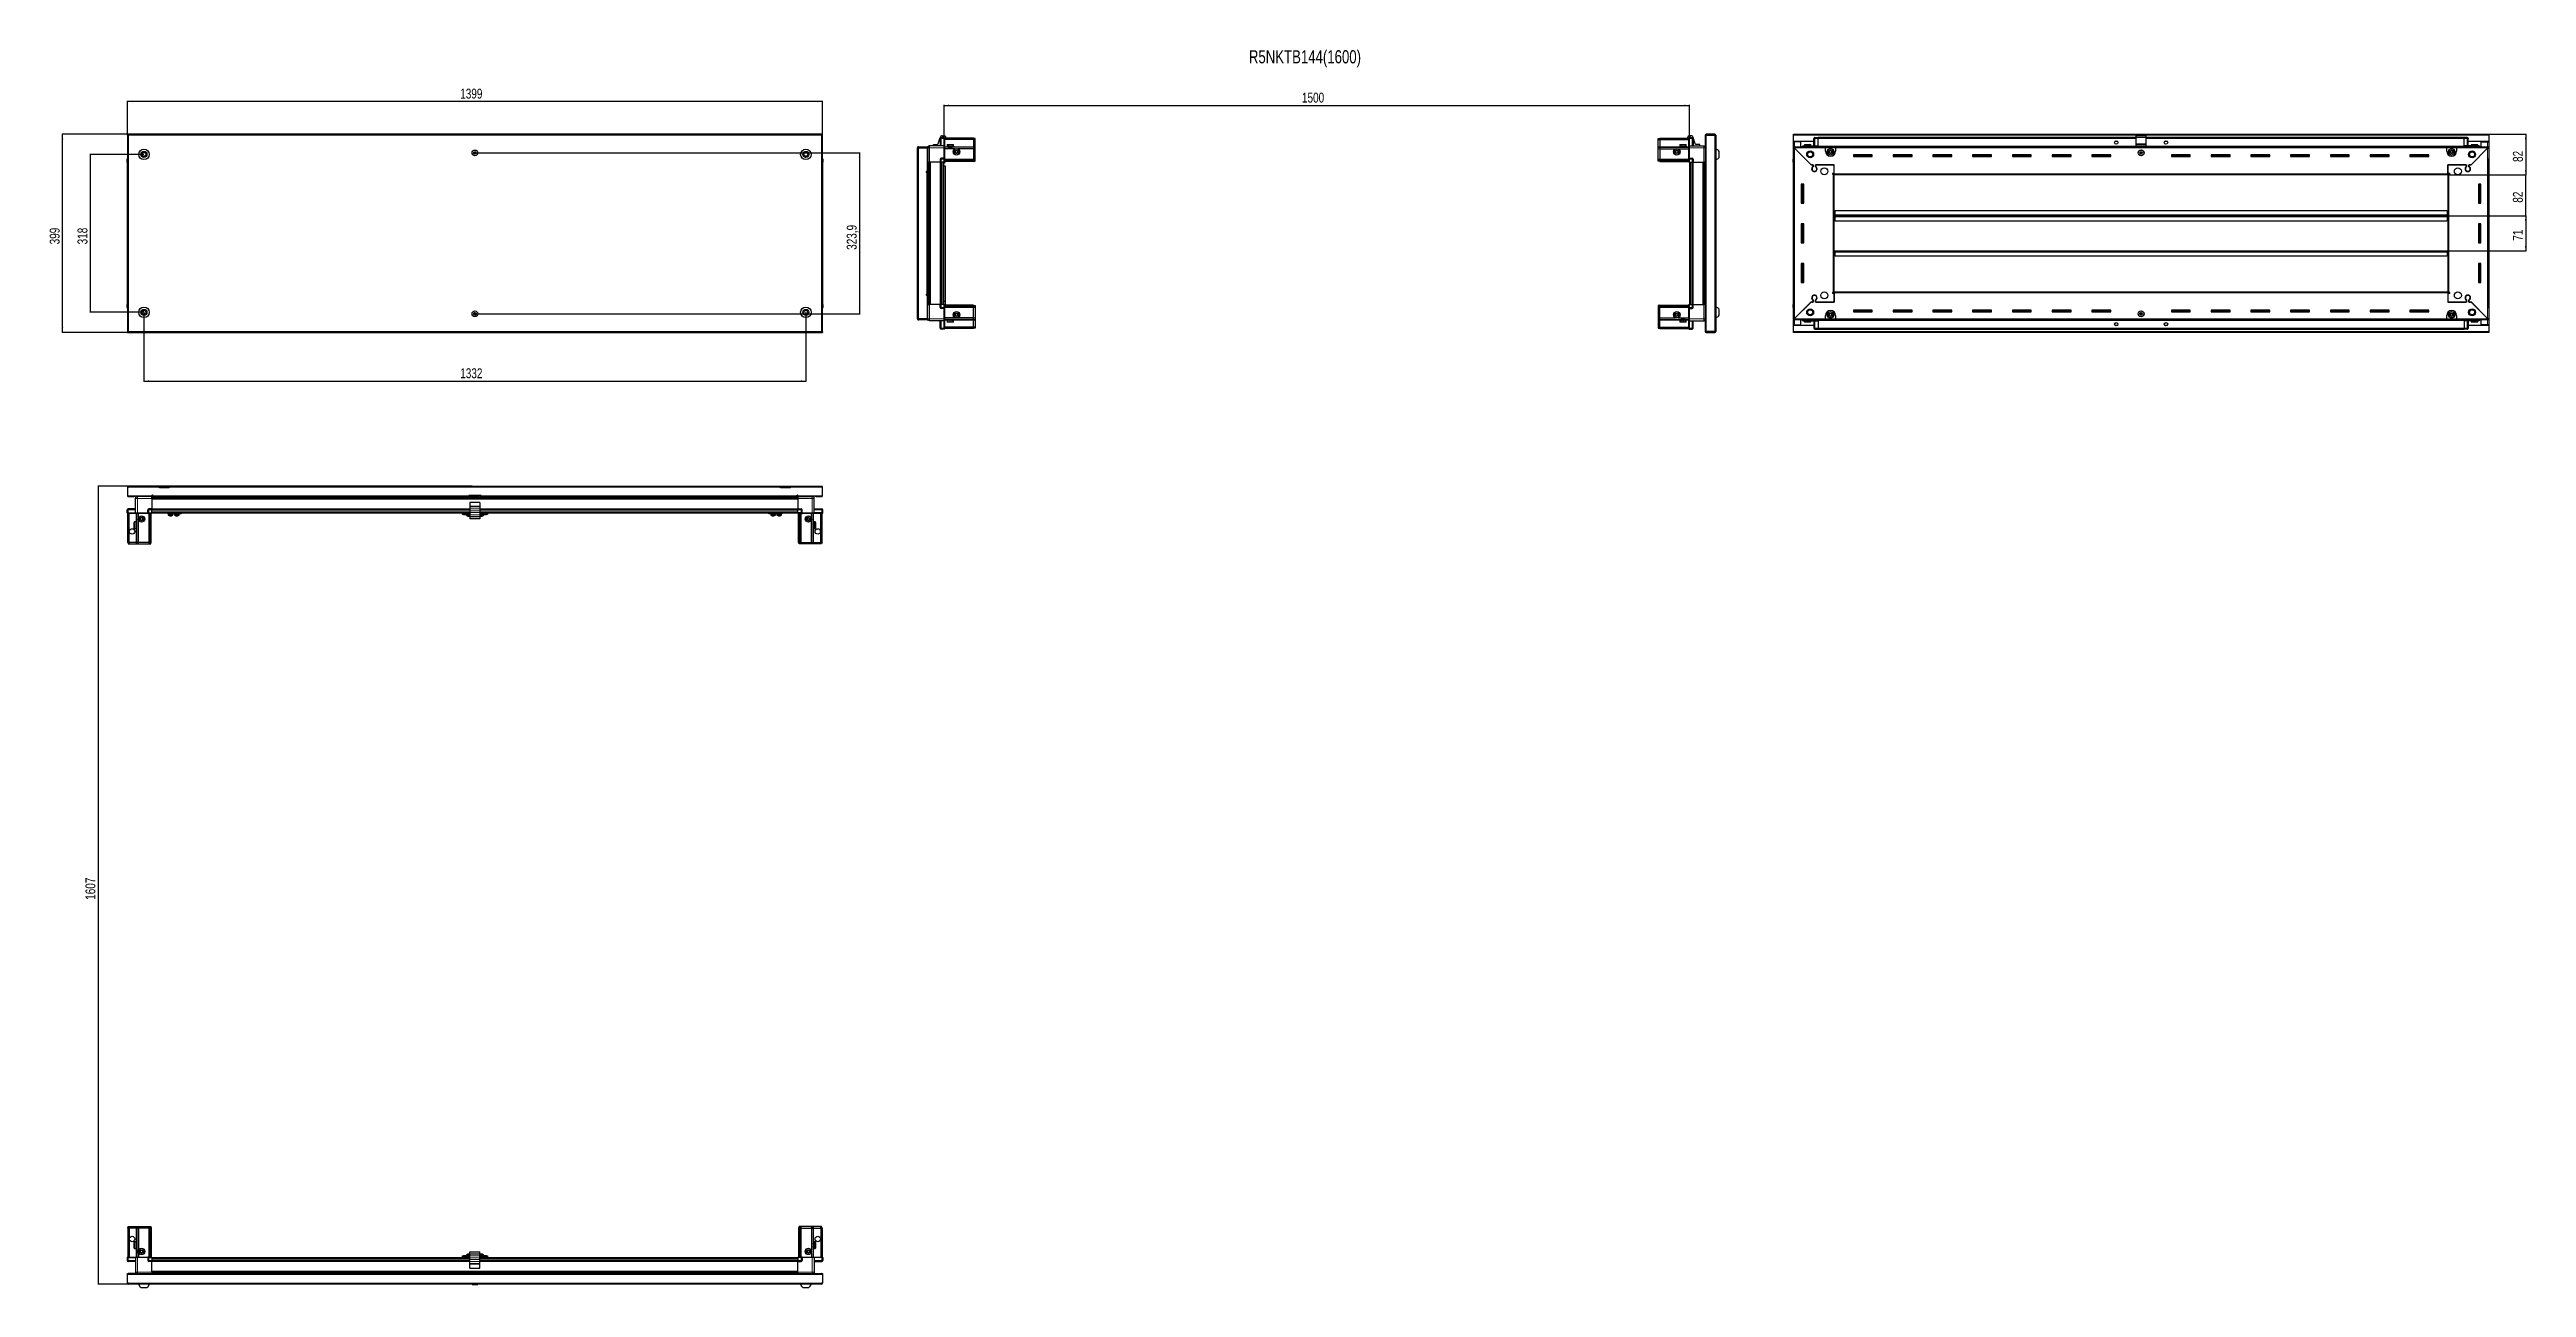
# Model space of a CAD drawing. Header units: millimetres. Extents: x 1256 to 6241, y -675 to 1817.
import ezdxf

# ---------------------------------------------------------------- set-up
doc = ezdxf.new("R2010")
doc.units = ezdxf.units.MM
doc.layers.add('FORMAT', color=7, linetype='Continuous')
doc.styles.add('SLDTEXTSTYLE0', font='TXT', dxfattribs={"width": 0.75})
doc.dimstyles.new('SLDDIMSTYLE0', dxfattribs={"dimtxt": 20, "dimasz": 10, "dimexe": 0, "dimexo": 0.0625, "dimgap": 5, "dimtad": 2, "dimdec": 1, "dimrnd": 1e-09, "dimzin": 12, "dimdsep": 46, "dimtxsty": 'SLDTEXTSTYLE0', "dimsah": 1, "dimcen": 0.09, "dimadec": 0, "dimazin": 3, "dimtfac": 1, "dimtofl": 0, "dimtmove": 0, "dimatfit": 3, "dimfxl": 0, "dimfrac": 2, "dimtolj": 1, "dimtzin": 12, "dimarcsym": 0})

msp = doc.modelspace()

# ---------------------------------------------------------------- texts
at = {"layer": 'FORMAT', "insert": (3670.04, 1815.83), "char_height": 26.4583, "attachment_point": 1, "style": 'SLDTEXTSTYLE0'}
msp.add_mtext('R5NKTB144(1600)', dxfattribs=at)

# ---------------------------------------------------------------- blocks, each defined once
blk = doc.blocks.new('_D')
at = {"layer": 'FORMAT'}
for p, q in [((1413, 1646.6), (1281.5, 1646.6)), ((1282.5, 1247.6), (1282.5, 1646.6)), ((1413, 1247.6), (1281.5, 1247.6))]:
    blk.add_line(p, q, dxfattribs=at)
for points in [[(1282.5, 1646.6), (1280.9, 1636.6), (1284, 1636.6)], [(1282.5, 1247.6), (1284, 1257.6), (1280.9, 1257.6)]]:
    blk.add_solid(points, dxfattribs=at)
at = {"layer": 'FORMAT', "insert": (1256.7, 1424.9), "char_height": 20, "attachment_point": 1, "rotation": 90, "style": 'SLDTEXTSTYLE0'}
blk.add_mtext('399', dxfattribs=at)
blk = doc.blocks.new('_D_1')
at = {"layer": 'FORMAT'}
for p, q in [((1413, 1646.6), (1413, 1713.6)), ((2812, 1712.6), (1413, 1712.6)), ((2812, 1646.6), (2812, 1713.6))]:
    blk.add_line(p, q, dxfattribs=at)
for points in [[(1413, 1712.6), (1423, 1711.1), (1423, 1714.1)], [(2812, 1712.6), (2802, 1714.1), (2802, 1711.1)]]:
    blk.add_solid(points, dxfattribs=at)
at = {"layer": 'FORMAT', "insert": (2082.9, 1738.4), "char_height": 20, "attachment_point": 1, "style": 'SLDTEXTSTYLE0'}
blk.add_mtext('1399', dxfattribs=at)
blk = doc.blocks.new('_D_2')
at = {"layer": 'FORMAT'}
for p, q in [((1446.5, 1288.1), (1446.5, 1148.6)), ((2778.5, 1288.1), (2778.5, 1148.6)), ((1446.5, 1149.6), (2778.5, 1149.6))]:
    blk.add_line(p, q, dxfattribs=at)
for points in [[(1446.5, 1149.6), (1456.5, 1148.1), (1456.5, 1151.1)], [(2778.5, 1149.6), (2768.5, 1151.1), (2768.5, 1148.1)]]:
    blk.add_solid(points, dxfattribs=at)
at = {"layer": 'FORMAT', "insert": (2082.9, 1175.4), "char_height": 20, "attachment_point": 1, "style": 'SLDTEXTSTYLE0'}
blk.add_mtext('1332', dxfattribs=at)
blk = doc.blocks.new('_D_3')
at = {"layer": 'FORMAT'}
for p, q in [((2112.5, 1609.1), (2887.5, 1609.1)), ((2886.5, 1609.1), (2886.5, 1285.3)), ((2112.5, 1285.3), (2887.5, 1285.3))]:
    blk.add_line(p, q, dxfattribs=at)
for points in [[(2886.5, 1609.1), (2885, 1599.1), (2888, 1599.1)], [(2886.5, 1285.3), (2888, 1295.3), (2885, 1295.3)]]:
    blk.add_solid(points, dxfattribs=at)
at = {"layer": 'FORMAT', "insert": (2860.7, 1413.9), "char_height": 20, "attachment_point": 1, "rotation": 90, "style": 'SLDTEXTSTYLE0'}
blk.add_mtext('323,9', dxfattribs=at)
blk = doc.blocks.new('_D_4')
at = {"layer": 'FORMAT'}
for p, q in [((1446.5, 1606.1), (1337.5, 1606.1)), ((1338.5, 1606.1), (1338.5, 1288.1)), ((1446.5, 1288.1), (1337.5, 1288.1))]:
    blk.add_line(p, q, dxfattribs=at)
for points in [[(1338.5, 1606.1), (1336.9, 1596.1), (1340, 1596.1)], [(1338.5, 1288.1), (1340, 1298.1), (1336.9, 1298.1)]]:
    blk.add_solid(points, dxfattribs=at)
at = {"layer": 'FORMAT', "insert": (1312.7, 1424.9), "char_height": 20, "attachment_point": 1, "rotation": 90, "style": 'SLDTEXTSTYLE0'}
blk.add_mtext('318', dxfattribs=at)
blk = doc.blocks.new('_D_5')
at = {"layer": 'FORMAT'}
for p, q in [((3056.5, 1590.1), (3056.5, 1705.6)), ((3056.5, 1704.6), (4556.5, 1704.6)), ((4556.5, 1590.1), (4556.5, 1705.6))]:
    blk.add_line(p, q, dxfattribs=at)
for points in [[(3056.5, 1704.6), (3066.5, 1703.1), (3066.5, 1706.1)], [(4556.5, 1704.6), (4546.5, 1706.1), (4546.5, 1703.1)]]:
    blk.add_solid(points, dxfattribs=at)
at = {"layer": 'FORMAT', "insert": (3776.9, 1730.4), "char_height": 20, "attachment_point": 1, "style": 'SLDTEXTSTYLE0'}
blk.add_mtext('1500', dxfattribs=at)
blk = doc.blocks.new('_D_6')
at = {"layer": 'FORMAT'}
for p, q in [((6165.1, 1646.6), (6240.6, 1646.6)), ((6239.6, 1646.6), (6239.6, 1564.6)), ((6083.1, 1564.6), (6240.6, 1564.6))]:
    blk.add_line(p, q, dxfattribs=at)
for points in [[(6239.6, 1646.6), (6238, 1636.6), (6241.1, 1636.6)], [(6239.6, 1564.6), (6241.1, 1574.6), (6238, 1574.6)]]:
    blk.add_solid(points, dxfattribs=at)
at = {"layer": 'FORMAT', "insert": (6213.8, 1590.8), "char_height": 20, "attachment_point": 1, "rotation": 90, "style": 'SLDTEXTSTYLE0'}
blk.add_mtext('82', dxfattribs=at)
blk = doc.blocks.new('_D_7')
at = {"layer": 'FORMAT'}
for p, q in [((6083.1, 1564.6), (6240.6, 1564.6)), ((6239.6, 1482.6), (6239.6, 1564.6)), ((6082.1, 1482.6), (6240.6, 1482.6))]:
    blk.add_line(p, q, dxfattribs=at)
for points in [[(6239.6, 1564.6), (6238, 1554.6), (6241.1, 1554.6)], [(6239.6, 1482.6), (6241.1, 1492.6), (6238, 1492.6)]]:
    blk.add_solid(points, dxfattribs=at)
at = {"layer": 'FORMAT', "insert": (6213.8, 1508.8), "char_height": 20, "attachment_point": 1, "rotation": 90, "style": 'SLDTEXTSTYLE0'}
blk.add_mtext('82', dxfattribs=at)
blk = doc.blocks.new('_D_8')
at = {"layer": 'FORMAT'}
for p, q in [((6082.1, 1482.6), (6240.6, 1482.6)), ((6239.6, 1482.6), (6239.6, 1411.6)), ((6082.1, 1411.6), (6240.6, 1411.6))]:
    blk.add_line(p, q, dxfattribs=at)
for points in [[(6239.6, 1482.6), (6238, 1472.6), (6241.1, 1472.6)], [(6239.6, 1411.6), (6241.1, 1421.6), (6238, 1421.6)]]:
    blk.add_solid(points, dxfattribs=at)
at = {"layer": 'FORMAT', "insert": (6213.8, 1432.3), "char_height": 20, "attachment_point": 1, "rotation": 90, "style": 'SLDTEXTSTYLE0'}
blk.add_mtext('71', dxfattribs=at)
blk = doc.blocks.new('_D_9')
at = {"layer": 'FORMAT'}
for p, q in [((2106.7, 938.2), (1353.5, 938.2)), ((1354.5, 938.2), (1354.5, -668.8)), ((1415.1, -668.8), (1353.5, -668.8))]:
    blk.add_line(p, q, dxfattribs=at)
for points in [[(1354.5, 938.2), (1352.9, 928.2), (1356, 928.2)], [(1354.5, -668.8), (1356, -658.8), (1352.9, -658.8)]]:
    blk.add_solid(points, dxfattribs=at)
at = {"layer": 'FORMAT', "insert": (1328.7, 105.2), "char_height": 20, "attachment_point": 1, "rotation": 90, "style": 'SLDTEXTSTYLE0'}
blk.add_mtext('1607', dxfattribs=at)

# ---------------------------------------------------------------- dimensions: what is measured, and where the dimension line sits
at = {"layer": 'FORMAT'}
dim = msp.add_linear_dim(base=(1412.99, 1712.6), p1=(2811.99, 1646.6), p2=(1412.99, 1646.6), dimstyle='SLDDIMSTYLE0', dxfattribs=at)
dim.commit()
dim.dimension.update_dxf_attribs({"geometry": '_D_1', "text_midpoint": (2112.49, 1712.6), "dimtype": 160})
for base, p1, p2, angle, picture, middle in [((4556.46, 1704.6), (3056.46, 1590.1), (4556.46, 1590.1), 0, '_D_5', (3806.46, 1704.6)), ((1282.49, 1646.6), (1412.99, 1247.6), (1412.99, 1646.6), 90, '_D', (1282.49, 1447.1)), ((6239.57, 1564.6), (6165.07, 1646.6), (6083.07, 1564.6), 90, '_D_6', (6239.57, 1605.6)), ((1338.49, 1288.1), (1446.49, 1606.1), (1446.49, 1288.1), 90, '_D_4', (1338.49, 1447.1)), ((2886.48881076, 1285.25434732), (2112.48845386, 1609.10434732), (2112.48845386, 1285.25434732), 90, '_D_3', (2886.48881076, 1447.17934732)), ((6239.57, 1564.6), (6082.07, 1482.6), (6083.07, 1564.6), 90, '_D_7', (6239.57, 1523.6)), ((6239.57, 1411.6), (6082.07, 1482.6), (6082.07, 1411.6), 90, '_D_8', (6239.57, 1447.1)), ((2778.49, 1149.6), (1446.49, 1288.1), (2778.49, 1288.1), 0, '_D_2', (2112.49, 1149.6)), ((1354.49, -668.76), (2106.7, 938.24), (1415.09, -668.76), 90, '_D_9', (1354.49, 134.74))]:
    dim = msp.add_linear_dim(base=base, p1=p1, p2=p2, angle=angle, dimstyle='SLDDIMSTYLE0', dxfattribs=at)
    dim.commit()
    dim.dimension.update_dxf_attribs({"geometry": picture, "text_midpoint": middle, "dimtype": 160})

# ---------------------------------------------------------------- linework, layer by layer
at = {"color": 7, "linetype": 'Continuous', "lineweight": 25}
for p, q in [((1415.09, 1646.6), (1412.99, 1646.6)), ((1412.99, 1645.1), (1412.99, 1646.6)), ((1412.99, 1645.1), (1415.09, 1645.1)), ((1412.99, 1645.1), (1412.99, 1644.5)), ((1415.09, 1646.6), (1415.09, 1644.5)), ((2809.89, 1646.6), (1415.09, 1646.6)), ((2809.89, 1644.5), (2809.89, 1646.6)), ((2811.99, 1646.6), (2809.89, 1646.6)), ((2809.89, 1645.1), (2811.99, 1645.1)), ((2811.99, 1645.1), (2811.99, 1646.6)), ((2811.99, 1644.5), (2811.99, 1645.1)), ((4607.71, 1646.6), (4590.41, 1646.6)), ((4607.71, 1645.1), (4590.41, 1645.1)), ((4607.71, 1645.1), (4607.71, 1646.6)), ((4766.07, 1644.5), (4766.07, 1646.6)), ((4766.07, 1646.6), (6165.07, 1646.6)), ((6165.07, 1646.6), (6165.07, 1644.5)), ((1412.49, 1596.6), (1412.49, 1590.1)), ((1412.49, 1590.1), (1412.49, 1596.6)), ((1412.99, 1644.5), (1412.99, 1249.7)), ((1412.99, 1644.5), (1415.09, 1644.5)), ((2809.89, 1644.5), (2811.99, 1644.5)), ((2811.99, 1249.7), (2811.99, 1644.5)), ((2811.99, 1597.93), (2811.99, 1597.93)), ((2812.49, 1596.6), (2812.49, 1590.1)), ((2812.49, 1590.1), (2812.49, 1596.6)), ((3003.11, 1614.74), (3002.81, 1614.74)), ((3002.81, 1603.17), (3002.81, 1614.74)), ((3002.81, 1603.17), (3003.11, 1603.17)), ((3004.61, 1619.25), (3003.11, 1619.25)), ((3003.11, 1618.75), (3003.11, 1619.25)), ((3003.11, 1275.45), (3003.11, 1618.75)), ((3005.21, 1619.85), (3005.21, 1621.35)), ((3005.21, 1621.35), (3006.11, 1621.35)), ((3005.21, 1619.85), (3006.11, 1619.85)), ((3005.21, 1619.35), (3022.61, 1619.35)), ((3006.11, 1621.35), (3022.61, 1621.35)), ((3006.11, 1619.85), (3006.11, 1621.35)), ((3006.11, 1619.85), (3022.61, 1619.85)), ((3022.61, 1619.85), (3022.61, 1621.35)), ((3024.11, 1619.35), (3022.61, 1619.35)), ((3022.61, 1619.35), (3022.61, 1571.85)), ((3024.11, 1619.1), (3024.11, 1590.1)), ((3056.61, 1623.1), (3027.61, 1623.1)), ((3035.66, 1623.1), (3035.66, 1626.1)), ((3035.66, 1626.1), (3043.39, 1626.1)), ((3044.83, 1627.19), (3048.6, 1640.34)), ((3048.61, 1638.1), (3048.61, 1623.1)), ((3048.61, 1596.6), (3048.61, 1590.1)), ((3056.61, 1640.1), (3050.61, 1640.1)), ((3056.61, 1598.6), (3050.61, 1598.6)), ((3052.93, 1643.6), (3056.15, 1643.6)), ((3056.61, 1640.1), (3056.95, 1640.1)), ((3056.61, 1640.1), (3056.61, 1638.1)), ((3056.61, 1623.3), (3056.61, 1638.1)), ((3056.61, 1623.3), (3056.61, 1638.1)), ((3056.61, 1623.1), (3056.61, 1623.3)), ((3056.61, 1623.1), (3057.81, 1623.1)), ((3056.61, 1619.1), (3056.61, 1623.1)), ((3056.61, 1598.8), (3056.61, 1619.1)), ((3056.61, 1598.6), (3056.61, 1598.8)), ((3056.61, 1598.6), (3056.61, 1596.6)), ((3056.61, 1598.6), (3057.81, 1598.6)), ((3056.61, 1590.1), (3056.61, 1596.6)), ((3056.61, 1590.1), (3056.61, 1596.6)), ((3057.81, 1639.6), (3056.95, 1640.1)), ((3056.95, 1590.1), (3056.95, 1596.6)), ((3057.81, 1638.1), (3057.81, 1639.6)), ((3116.11, 1638.6), (3057.81, 1638.6)), ((3057.81, 1638.1), (3057.81, 1623.3)), ((3116.11, 1636.1), (3057.81, 1636.1)), ((3057.81, 1623.3), (3057.81, 1623.1)), ((3057.81, 1623.1), (3057.81, 1619.1)), ((3116.11, 1620.6), (3057.81, 1620.6)), ((3057.81, 1619.1), (3057.81, 1598.8)), ((3079.11, 1617.1), (3057.81, 1617.1)), ((3057.81, 1598.8), (3057.81, 1598.6)), ((3057.81, 1597.93), (3057.81, 1598.6)), ((3057.81, 1597.93), (3057.81, 1590.1)), ((3116.11, 1595.6), (3057.81, 1595.6)), ((3060.48, 1640.34), (3060.98, 1638.6)), ((3062.61, 1625), (3062.61, 1622.6)), ((3062.61, 1622.6), (3062.61, 1622.1)), ((3062.61, 1622.1), (3062.75, 1622.1)), ((3062.94, 1622.6), (3062.75, 1622.6)), ((3062.75, 1622.6), (3062.75, 1622.1)), ((3062.75, 1622.1), (3062.94, 1622.1)), ((3062.94, 1622.6), (3062.94, 1622.1)), ((3062.94, 1622.1), (3063.46, 1622.1)), ((3063.41, 1625.8), (3070.58, 1625.8)), ((3063.86, 1622.6), (3063.46, 1622.6)), ((3063.46, 1622.6), (3063.46, 1622.1)), ((3063.46, 1622.1), (3063.86, 1622.1)), ((3063.86, 1622.6), (3063.86, 1622.1)), ((3063.86, 1622.1), (3064.73, 1622.1)), ((3064.71, 1622.1), (3064.71, 1622)), ((3064.71, 1622), (3073.51, 1622)), ((3065.31, 1622.6), (3064.73, 1622.6)), ((3064.73, 1622.6), (3064.73, 1622.1)), ((3064.73, 1622.1), (3065.31, 1622.1)), ((3065.11, 1621.6), (3065.8, 1621.12)), ((3065.11, 1621.6), (3070.14, 1621.6)), ((3065.8, 1621.12), (3065.11, 1620.64)), ((3065.11, 1620.64), (3065.11, 1620.6)), ((3065.11, 1620.64), (3070.14, 1620.64)), ((3065.31, 1622.6), (3065.31, 1622.1)), ((3065.31, 1622.1), (3066.43, 1622.1)), ((3065.8, 1621.12), (3069.96, 1621.12)), ((3067.12, 1622.6), (3066.43, 1622.6)), ((3066.43, 1622.6), (3066.43, 1622.1)), ((3066.43, 1622.1), (3067.12, 1622.1)), ((3067.12, 1622.6), (3067.12, 1622.1)), ((3067.12, 1622.1), (3068.39, 1622.1)), ((3069.13, 1622.6), (3068.39, 1622.6)), ((3068.39, 1622.6), (3068.39, 1622.1)), ((3068.39, 1622.1), (3068.63, 1622.1)), ((3068.63, 1622.6), (3068.63, 1622.1)), ((3069.12, 1622.6), (3069.12, 1622.1)), ((3069.12, 1622.1), (3069.13, 1622.1)), ((3069.13, 1622.6), (3069.13, 1622.1)), ((3069.13, 1622.1), (3070.43, 1622.1)), ((3069.96, 1621.12), (3072.42, 1621.12)), ((3070.14, 1621.6), (3073.11, 1621.6)), ((3070.14, 1620.64), (3073.11, 1620.64)), ((3071.14, 1622.6), (3070.43, 1622.6)), ((3070.43, 1622.6), (3070.43, 1622.1)), ((3070.48, 1622.6), (3070.48, 1622.1)), ((3070.48, 1622.1), (3071.14, 1622.1)), ((3070.58, 1625.8), (3074.81, 1625.8)), ((3071.14, 1622.6), (3071.14, 1622.1)), ((3071.14, 1622.1), (3072.33, 1622.1)), ((3072.95, 1622.6), (3072.33, 1622.6)), ((3072.33, 1622.6), (3072.33, 1622.1)), ((3072.33, 1622.1), (3072.95, 1622.1)), ((3072.42, 1621.12), (3073.11, 1621.6)), ((3073.11, 1620.64), (3072.42, 1621.12)), ((3072.95, 1622.6), (3072.95, 1622.1)), ((3072.95, 1622.1), (3073.92, 1622.1)), ((3073.11, 1620.6), (3073.11, 1620.64)), ((3073.51, 1622), (3073.51, 1622.1)), ((3074.38, 1622.6), (3073.92, 1622.6)), ((3073.92, 1622.6), (3073.92, 1622.1)), ((3073.92, 1622.1), (3074.38, 1622.1)), ((3074.38, 1622.6), (3074.38, 1622.1)), ((3074.38, 1622.1), (3075.03, 1622.1)), ((3075.3, 1622.6), (3075.03, 1622.6)), ((3075.03, 1622.6), (3075.03, 1622.1)), ((3075.03, 1622.1), (3075.3, 1622.1)), ((3075.3, 1622.6), (3075.3, 1622.1)), ((3075.3, 1622.1), (3075.57, 1622.1)), ((3075.61, 1622.6), (3075.57, 1622.6)), ((3075.57, 1622.6), (3075.57, 1622.1)), ((3075.57, 1622.1), (3075.61, 1622.1)), ((3075.61, 1622.6), (3075.61, 1625)), ((3075.61, 1622.6), (3075.61, 1622.1)), ((3116.11, 1617.1), (3084.11, 1617.1)), ((3116.11, 1638.6), (3116.11, 1636.1)), ((3119.11, 1637.8), (3116.11, 1638.6)), ((3116.11, 1636.1), (3116.11, 1621.6)), ((3119.11, 1635.95), (3116.11, 1636.1)), ((3116.11, 1621.6), (3116.11, 1620.6)), ((3116.11, 1620.6), (3116.11, 1617.1)), ((3119.11, 1619.8), (3116.11, 1620.6)), ((3116.11, 1617.1), (3116.11, 1596.6)), ((3116.11, 1617.1), (3119.11, 1616.77)), ((3116.11, 1596.6), (3116.11, 1595.6)), ((3116.11, 1595.6), (3116.11, 1594.6)), ((3116.11, 1595.6), (3119.11, 1594.8)), ((3119.11, 1635.95), (3119.11, 1637.8)), ((3119.11, 1621.6), (3119.11, 1635.95)), ((3119.11, 1619.8), (3119.11, 1621.6)), ((3119.11, 1616.77), (3119.11, 1619.8)), ((3119.11, 1596.6), (3119.11, 1616.77)), ((3119.11, 1594.8), (3119.11, 1596.6)), ((4493.81, 1637.8), (4496.81, 1638.6)), ((4493.81, 1635.95), (4493.81, 1637.8)), ((4493.81, 1635.95), (4496.81, 1636.1)), ((4493.81, 1621.6), (4493.81, 1635.95)), ((4493.81, 1619.8), (4493.81, 1621.6)), ((4493.81, 1619.8), (4496.81, 1620.6)), ((4493.81, 1616.77), (4493.81, 1619.8)), ((4496.81, 1617.1), (4493.81, 1616.77)), ((4493.81, 1596.6), (4493.81, 1616.77)), ((4493.81, 1594.8), (4493.81, 1596.6)), ((4496.81, 1595.6), (4493.81, 1594.8)), ((4496.81, 1638.6), (4496.81, 1636.1)), ((4496.81, 1638.6), (4555.11, 1638.6)), ((4496.81, 1636.1), (4496.81, 1621.6)), ((4496.81, 1636.1), (4555.11, 1636.1)), ((4496.81, 1621.6), (4496.81, 1620.6)), ((4496.81, 1620.6), (4496.81, 1617.1)), ((4496.81, 1620.6), (4555.11, 1620.6)), ((4496.81, 1617.1), (4496.81, 1596.6)), ((4496.81, 1617.1), (4528.81, 1617.1)), ((4496.81, 1596.6), (4496.81, 1595.6)), ((4496.81, 1595.6), (4496.81, 1594.6)), ((4496.81, 1595.6), (4555.11, 1595.6)), ((4533.81, 1617.1), (4555.11, 1617.1)), ((4537.31, 1625), (4537.31, 1622.1)), ((4537.31, 1622.1), (4537.35, 1622.1)), ((4537.47, 1622.6), (4537.35, 1622.6)), ((4537.35, 1622.6), (4537.35, 1622.1)), ((4537.35, 1622.1), (4537.47, 1622.1)), ((4537.47, 1622.6), (4537.47, 1622.1)), ((4537.47, 1622.1), (4537.88, 1622.1)), ((4538.22, 1622.6), (4537.88, 1622.6)), ((4537.88, 1622.6), (4537.88, 1622.1)), ((4537.88, 1622.1), (4538.22, 1622.1)), ((4538.11, 1625.8), (4549.51, 1625.8)), ((4538.22, 1622.6), (4538.22, 1622.1)), ((4538.22, 1622.1), (4538.99, 1622.1)), ((4539.52, 1622.6), (4538.99, 1622.6)), ((4538.99, 1622.6), (4538.99, 1622.1)), ((4538.99, 1622.1), (4539.52, 1622.1)), ((4539.41, 1622.1), (4539.41, 1622)), ((4539.41, 1622), (4548.21, 1622)), ((4539.52, 1622.6), (4539.52, 1622.1)), ((4539.52, 1622.1), (4540.57, 1622.1)), ((4539.81, 1621.6), (4540.5, 1621.12)), ((4539.81, 1621.6), (4547.81, 1621.6)), ((4540.5, 1621.12), (4539.81, 1620.64)), ((4539.81, 1620.64), (4539.81, 1620.6)), ((4539.81, 1620.64), (4547.81, 1620.64)), ((4540.5, 1621.12), (4547.12, 1621.12)), ((4541.23, 1622.6), (4540.57, 1622.6)), ((4540.57, 1622.6), (4540.57, 1622.1)), ((4540.57, 1622.1), (4541.23, 1622.1)), ((4541.23, 1622.6), (4541.23, 1622.1)), ((4541.23, 1622.1), (4542.47, 1622.1)), ((4543.2, 1622.6), (4542.47, 1622.6)), ((4542.47, 1622.6), (4542.47, 1622.1)), ((4542.47, 1622.1), (4542.91, 1622.1)), ((4542.91, 1622.6), (4542.91, 1622.1)), ((4543.2, 1622.6), (4543.2, 1622.1)), ((4543.2, 1622.1), (4544.5, 1622.1)), ((4545.23, 1622.6), (4544.5, 1622.6)), ((4544.5, 1622.6), (4544.5, 1622.1)), ((4544.77, 1622.6), (4544.77, 1622.1)), ((4544.77, 1622.1), (4545.23, 1622.1)), ((4545.23, 1622.6), (4545.23, 1622.1)), ((4545.23, 1622.1), (4546.47, 1622.1)), ((4547.12, 1622.6), (4546.47, 1622.6)), ((4546.47, 1622.6), (4546.47, 1622.1)), ((4546.47, 1622.1), (4547.12, 1622.1)), ((4547.12, 1622.6), (4547.12, 1622.1)), ((4547.12, 1622.1), (4548.17, 1622.1)), ((4547.12, 1621.12), (4547.81, 1621.6)), ((4547.81, 1620.64), (4547.12, 1621.12)), ((4547.81, 1620.6), (4547.81, 1620.64)), ((4548.69, 1622.6), (4548.17, 1622.6)), ((4548.17, 1622.6), (4548.17, 1622.1)), ((4548.17, 1622.1), (4548.69, 1622.1)), ((4548.21, 1622), (4548.21, 1622.1)), ((4548.69, 1622.6), (4548.69, 1622.1)), ((4548.69, 1622.1), (4549.45, 1622.1)), ((4549.78, 1622.6), (4549.45, 1622.6)), ((4549.45, 1622.6), (4549.45, 1622.1)), ((4549.45, 1622.1), (4549.78, 1622.1)), ((4549.78, 1622.6), (4549.78, 1622.1)), ((4549.78, 1622.1), (4550.17, 1622.1)), ((4550.28, 1622.6), (4550.17, 1622.6)), ((4550.17, 1622.6), (4550.17, 1622.1)), ((4550.17, 1622.1), (4550.28, 1622.1)), ((4550.28, 1622.6), (4550.28, 1622.1)), ((4550.28, 1622.1), (4550.31, 1622.1)), ((4550.31, 1622.1), (4550.31, 1625)), ((4552.44, 1640.34), (4551.95, 1638.6)), ((4555.98, 1640.1), (4555.11, 1639.6)), ((4555.11, 1639.6), (4555.11, 1638.1)), ((4555.11, 1623.3), (4555.11, 1638.1)), ((4555.11, 1623.1), (4555.11, 1623.3)), ((4556.31, 1623.1), (4555.11, 1623.1)), ((4555.11, 1619.1), (4555.11, 1623.1)), ((4555.11, 1598.8), (4555.11, 1619.1)), ((4555.11, 1598.6), (4555.11, 1598.8)), ((4556.31, 1598.6), (4555.11, 1598.6)), ((4555.11, 1598.6), (4555.11, 1597.93)), ((4555.11, 1590.1), (4555.11, 1597.93)), ((4556.31, 1640.1), (4555.98, 1640.1)), ((4555.98, 1596.6), (4555.98, 1590.1)), ((4556.31, 1638.1), (4556.31, 1640.1)), ((4556.31, 1640.1), (4562.31, 1640.1)), ((4556.31, 1638.1), (4556.31, 1623.3)), ((4556.31, 1623.3), (4556.31, 1623.1)), ((4556.31, 1623.1), (4556.31, 1619.1)), ((4556.31, 1623.1), (4585.31, 1623.1)), ((4556.31, 1619.1), (4556.31, 1598.8)), ((4556.31, 1598.8), (4556.31, 1598.6)), ((4556.31, 1596.6), (4556.31, 1598.6)), ((4556.31, 1596.6), (4556.31, 1598.6)), ((4556.31, 1598.6), (4562.31, 1598.6)), ((4556.31, 1596.6), (4556.31, 1590.1)), ((4560, 1643.6), (4556.77, 1643.6)), ((4564.31, 1638.1), (4564.31, 1623.1)), ((4564.31, 1596.6), (4564.31, 1590.1)), ((4568.09, 1627.19), (4564.32, 1640.34)), ((4577.26, 1626.1), (4569.53, 1626.1)), ((4577.26, 1623.1), (4577.26, 1626.1)), ((4588.21, 1631.6), (4588.21, 1262.6)), ((4588.21, 1631.6), (4590.31, 1631.6)), ((4588.31, 1644.5), (4588.31, 1632.1)), ((4588.31, 1632.1), (4589.81, 1632.1)), ((4589.81, 1644.5), (4589.81, 1632.1)), ((4590.31, 1631.6), (4590.31, 1644.5)), ((4590.31, 1644.5), (4607.71, 1644.5)), ((4607.71, 1644.5), (4609.81, 1644.5)), ((4609.81, 1644.5), (4609.81, 1249.7)), ((4616.41, 1600.1), (4616.41, 1612.1)), ((4765.57, 1596.6), (4765.57, 1590.1)), ((4765.57, 1590.1), (4765.57, 1596.6)), ((4766.07, 1632.1), (4766.07, 1644.5)), ((4807.07, 1632.1), (4766.07, 1632.1)), ((4766.07, 1631.6), (4766.07, 1632.1)), ((4766.07, 1631.6), (4768.17, 1631.6)), ((4766.07, 1621.35), (4766.07, 1631.6)), ((4766.07, 1619.85), (4766.07, 1621.35)), ((4766.07, 1621.35), (4767.07, 1621.35)), ((4766.07, 1619.35), (4766.07, 1619.85)), ((4766.07, 1619.85), (4767.07, 1619.85)), ((4766.07, 1274.85), (4766.07, 1619.35)), ((4767.57, 1619.35), (4766.07, 1619.35)), ((4767.07, 1621.35), (4830.57, 1621.35)), ((4767.07, 1619.85), (4767.07, 1621.35)), ((4767.57, 1631.6), (4767.57, 1632.1)), ((4767.67, 1619.25), (4801.57, 1585.35)), ((4781.07, 1631.6), (4768.17, 1631.6)), ((4802.27, 1584.65), (4768.17, 1618.75)), ((4781.07, 1621.35), (4781.07, 1631.6)), ((4786.57, 1623.1), (4815.57, 1623.1)), ((4788.07, 1625), (4788.07, 1623.1)), ((4788.87, 1625.8), (4800.27, 1625.8)), ((4801.07, 1623.1), (4801.07, 1625)), ((4807.07, 1623.1), (4807.07, 1638.1)), ((4807.75, 1639.6), (4807.75, 1639.6)), ((4809.07, 1640.1), (4815.57, 1640.1)), ((4809.07, 1640.1), (4815.57, 1640.1)), ((4815.49, 1621.35), (4815.57, 1623.07)), ((4815.57, 1640.1), (4815.57, 1640.1)), ((4815.57, 1640.1), (4815.57, 1640.1)), ((4815.57, 1640.1), (4815.57, 1638.1)), ((5455.57, 1639.95), (4815.57, 1639.95)), ((4815.57, 1623.1), (4815.57, 1638.1)), ((4815.57, 1623.1), (4815.57, 1622.6)), ((4815.57, 1621.95), (6115.57, 1621.95)), ((4830.57, 1619.25), (4830.57, 1621.35)), ((4830.57, 1621.35), (4850.57, 1621.35)), ((4830.57, 1619.85), (4850.57, 1619.85)), ((4830.57, 1612.35), (4830.57, 1619.25)), ((4850.57, 1621.35), (4850.57, 1619.25)), ((4850.57, 1621.35), (6080.57, 1621.35)), ((4850.57, 1619.25), (4850.57, 1612.35)), ((4924.57, 1605.1), (4886.57, 1605.1)), ((4886.57, 1605.1), (4886.57, 1601.6)), ((4924.57, 1602.35), (4886.57, 1602.35)), ((4886.57, 1601.6), (4924.57, 1601.6)), ((4924.57, 1601.6), (4924.57, 1605.1)), ((5004.57, 1605.1), (4966.57, 1605.1)), ((4966.57, 1605.1), (4966.57, 1601.6)), ((5004.57, 1602.35), (4966.57, 1602.35)), ((4966.57, 1601.6), (5004.57, 1601.6)), ((5004.57, 1601.6), (5004.57, 1605.1)), ((5084.57, 1605.1), (5046.57, 1605.1)), ((5046.57, 1605.1), (5046.57, 1601.6)), ((5084.57, 1602.35), (5046.57, 1602.35)), ((5046.57, 1601.6), (5084.57, 1601.6)), ((5084.57, 1601.6), (5084.57, 1605.1)), ((5164.57, 1605.1), (5126.57, 1605.1)), ((5126.57, 1605.1), (5126.57, 1601.6)), ((5164.57, 1602.35), (5126.57, 1602.35)), ((5126.57, 1601.6), (5164.57, 1601.6)), ((5164.57, 1601.6), (5164.57, 1605.1)), ((5244.57, 1605.1), (5206.57, 1605.1)), ((5206.57, 1605.1), (5206.57, 1601.6)), ((5244.57, 1602.35), (5206.57, 1602.35)), ((5206.57, 1601.6), (5244.57, 1601.6)), ((5244.57, 1601.6), (5244.57, 1605.1)), ((5324.57, 1605.1), (5286.57, 1605.1)), ((5286.57, 1605.1), (5286.57, 1601.6)), ((5324.57, 1602.35), (5286.57, 1602.35)), ((5286.57, 1601.6), (5324.57, 1601.6)), ((5324.57, 1601.6), (5324.57, 1605.1)), ((5404.57, 1605.1), (5366.57, 1605.1)), ((5366.57, 1605.1), (5366.57, 1601.6)), ((5404.57, 1602.35), (5366.57, 1602.35)), ((5366.57, 1601.6), (5404.57, 1601.6)), ((5404.57, 1601.6), (5404.57, 1605.1)), ((5418.44, 1632.1), (5412.7, 1632.1)), ((5455.57, 1643.6), (5475.57, 1643.6)), ((5455.57, 1640.34), (5455.57, 1643.6)), ((5455.57, 1627.19), (5455.57, 1640.34)), ((5455.57, 1626.1), (5455.57, 1627.19)), ((5455.57, 1626.1), (5475.57, 1626.1)), ((5455.57, 1622.6), (5455.57, 1626.1)), ((5455.57, 1622.6), (5475.57, 1622.6)), ((5459.57, 1622.6), (5459.57, 1621.95)), ((5462.07, 1621.95), (5462.07, 1622.6)), ((5469.07, 1621.95), (5469.07, 1622.6)), ((5471.57, 1621.95), (5471.57, 1622.6)), ((5475.57, 1640.34), (5475.57, 1643.6)), ((5475.57, 1627.19), (5475.57, 1640.34)), ((6115.57, 1639.95), (5475.57, 1639.95)), ((5475.57, 1626.1), (5475.57, 1627.19)), ((5475.57, 1622.6), (5475.57, 1626.1)), ((5518.44, 1632.1), (5512.7, 1632.1)), ((5564.57, 1605.1), (5526.57, 1605.1)), ((5526.57, 1605.1), (5526.57, 1601.6)), ((5564.57, 1602.35), (5526.57, 1602.35)), ((5526.57, 1601.6), (5564.57, 1601.6)), ((5564.57, 1601.6), (5564.57, 1605.1)), ((5644.57, 1605.1), (5606.57, 1605.1)), ((5606.57, 1605.1), (5606.57, 1601.6)), ((5644.57, 1602.35), (5606.57, 1602.35)), ((5606.57, 1601.6), (5644.57, 1601.6)), ((5644.57, 1601.6), (5644.57, 1605.1)), ((5724.57, 1605.1), (5686.57, 1605.1)), ((5686.57, 1605.1), (5686.57, 1601.6)), ((5724.57, 1602.35), (5686.57, 1602.35)), ((5686.57, 1601.6), (5724.57, 1601.6)), ((5724.57, 1601.6), (5724.57, 1605.1)), ((5804.57, 1605.1), (5766.57, 1605.1)), ((5766.57, 1605.1), (5766.57, 1601.6)), ((5804.57, 1602.35), (5766.57, 1602.35)), ((5766.57, 1601.6), (5804.57, 1601.6)), ((5804.57, 1601.6), (5804.57, 1605.1)), ((5884.57, 1605.1), (5846.57, 1605.1)), ((5846.57, 1605.1), (5846.57, 1601.6)), ((5884.57, 1602.35), (5846.57, 1602.35)), ((5846.57, 1601.6), (5884.57, 1601.6)), ((5884.57, 1601.6), (5884.57, 1605.1)), ((5964.57, 1605.1), (5926.57, 1605.1)), ((5926.57, 1605.1), (5926.57, 1601.6)), ((5964.57, 1602.35), (5926.57, 1602.35)), ((5926.57, 1601.6), (5964.57, 1601.6)), ((5964.57, 1601.6), (5964.57, 1605.1)), ((6044.57, 1605.1), (6006.57, 1605.1)), ((6006.57, 1605.1), (6006.57, 1601.6)), ((6044.57, 1602.35), (6006.57, 1602.35)), ((6006.57, 1601.6), (6044.57, 1601.6)), ((6044.57, 1601.6), (6044.57, 1605.1)), ((6080.57, 1619.25), (6080.57, 1621.35)), ((6080.57, 1621.35), (6100.57, 1621.35)), ((6080.57, 1619.85), (6100.57, 1619.85)), ((6080.57, 1612.35), (6080.57, 1619.25)), ((6100.57, 1621.35), (6164.07, 1621.35)), ((6100.57, 1621.35), (6100.57, 1619.25)), ((6100.57, 1619.25), (6100.57, 1612.35)), ((6115.57, 1640.1), (6115.57, 1640.1)), ((6122.07, 1640.1), (6115.57, 1640.1)), ((6122.07, 1640.1), (6115.57, 1640.1)), ((6115.57, 1640.1), (6115.57, 1638.1)), ((6115.57, 1623.1), (6115.57, 1638.1)), ((6115.57, 1623.1), (6115.57, 1622.6)), ((6144.57, 1623.1), (6115.57, 1623.1)), ((6115.57, 1623.07), (6115.64, 1621.35)), ((6124.07, 1638.1), (6124.07, 1638.1)), ((6124.07, 1623.1), (6124.07, 1638.1)), ((6165.07, 1632.1), (6124.07, 1632.1)), ((6162.97, 1618.75), (6128.87, 1584.65)), ((6129.57, 1585.35), (6163.47, 1619.25)), ((6130.07, 1625), (6130.07, 1623.1)), ((6130.87, 1625.8), (6142.27, 1625.8)), ((6143.07, 1623.1), (6143.07, 1625)), ((6150.07, 1621.35), (6150.07, 1631.6)), ((6150.07, 1631.6), (6162.97, 1631.6)), ((6162.97, 1631.6), (6165.07, 1631.6)), ((6163.57, 1631.6), (6163.57, 1632.1)), ((6163.57, 1619.35), (6165.07, 1619.35)), ((6164.07, 1619.85), (6164.07, 1621.35)), ((6164.07, 1621.35), (6165.07, 1621.35)), ((6164.07, 1619.85), (6165.07, 1619.85)), ((6165.07, 1644.5), (6165.07, 1632.1)), ((6165.07, 1631.6), (6165.07, 1632.1)), ((6165.07, 1631.6), (6165.07, 1621.35)), ((6165.07, 1619.85), (6165.07, 1621.35)), ((6165.07, 1619.85), (6165.07, 1619.35)), ((6165.07, 1619.35), (6165.07, 1274.85)), ((6165.07, 1597.93), (6165.07, 1597.93)), ((6165.57, 1596.6), (6165.57, 1590.1)), ((6165.57, 1590.1), (6165.57, 1596.6)), ((1412.49, 1590.1), (1412.49, 1590.1)), ((1412.99, 1590.1), (1412.49, 1590.1)), ((1412.64, 1590.1), (1412.64, 1304.1)), ((2811.99, 1590.1), (2812.49, 1590.1)), ((2812.34, 1304.1), (2812.34, 1590.1)), ((2812.49, 1590.1), (2812.49, 1590.1)), ((2812.49, 1590.1), (2812.49, 1590.1)), ((3022.61, 1571.85), (3021.26, 1571.85)), ((3021.26, 1569.85), (3022.01, 1569.85)), ((3022.01, 1569.85), (3024.11, 1569.85)), ((3022.61, 1592.85), (3024.11, 1592.85)), ((3024.11, 1590.1), (3022.61, 1590.1)), ((3024.11, 1569.85), (3024.11, 1324.35)), ((3024.76, 1304.1), (3024.76, 1590.1)), ((3026.55, 1590.1), (3026.55, 1304.1)), ((3026.59, 1590.1), (3026.59, 1304.1)), ((3048.61, 1590.1), (3027.61, 1590.1)), ((3048.61, 1590.1), (3050.61, 1590.1)), ((3049.26, 1304.1), (3049.26, 1590.1)), ((3056.61, 1590.1), (3050.61, 1590.1)), ((3056.46, 1304.1), (3056.46, 1590.1)), ((3056.46, 1583.1), (3058.96, 1583.1)), ((3056.61, 1590.1), (3056.95, 1590.1)), ((3056.61, 1590.1), (3056.61, 1590.1)), ((3057.81, 1590.1), (3056.95, 1590.1)), ((3056.95, 1590.1), (3056.95, 1590.1)), ((3116.11, 1594.6), (3057.81, 1594.6)), ((3116.11, 1593.1), (3057.81, 1593.1)), ((3116.11, 1591.6), (3057.81, 1591.6)), ((3058.96, 1583.1), (3058.96, 1309.6)), ((3116.11, 1594.6), (3116.11, 1593.1)), ((3116.11, 1594.6), (3119.11, 1594.06)), ((3116.11, 1593.1), (3119.11, 1593.56)), ((3116.11, 1593.1), (3116.11, 1591.6)), ((3116.11, 1591.6), (3119.11, 1592.41)), ((3119.11, 1594.06), (3119.11, 1594.8)), ((3119.11, 1593.56), (3119.11, 1594.06)), ((3119.11, 1592.41), (3119.11, 1593.56)), ((4493.81, 1594.06), (4493.81, 1594.8)), ((4496.81, 1594.6), (4493.81, 1594.06)), ((4493.81, 1593.56), (4493.81, 1594.06)), ((4493.81, 1592.41), (4493.81, 1593.56)), ((4496.81, 1593.1), (4493.81, 1593.56)), ((4496.81, 1591.6), (4493.81, 1592.41)), ((4496.81, 1594.6), (4496.81, 1593.1)), ((4496.81, 1594.6), (4555.11, 1594.6)), ((4496.81, 1593.1), (4555.11, 1593.1)), ((4496.81, 1593.1), (4496.81, 1591.6)), ((4496.81, 1591.6), (4555.11, 1591.6)), ((4555.98, 1590.1), (4555.11, 1590.1)), ((4556.31, 1590.1), (4555.98, 1590.1)), ((4556.31, 1590.1), (4562.31, 1590.1)), ((4556.46, 1590.1), (4556.46, 1304.1)), ((4564.31, 1590.1), (4562.31, 1590.1)), ((4563.66, 1590.1), (4563.66, 1304.1)), ((4564.31, 1590.1), (4585.31, 1590.1)), ((4586.33, 1304.1), (4586.33, 1590.1)), ((4586.37, 1304.1), (4586.37, 1590.1)), ((4588.16, 1590.1), (4588.16, 1304.1)), ((4765.57, 1590.1), (4765.57, 1590.1)), ((4766.07, 1590.1), (4765.57, 1590.1)), ((4765.72, 1590.1), (4765.72, 1304.1)), ((4786.57, 1546.1), (4781.57, 1546.1)), ((4781.57, 1546.1), (4781.57, 1508.1)), ((4783.72, 1508.1), (4783.72, 1546.1)), ((4785.51, 1508.1), (4785.51, 1546.1)), ((4785.55, 1508.1), (4785.55, 1546.1)), ((4786.57, 1508.1), (4786.57, 1546.1)), ((4801.57, 1585.35), (4805.77, 1585.35)), ((4802.97, 1585.35), (4802.27, 1584.65)), ((4805.07, 1585.35), (4802.97, 1585.35)), ((4805.07, 1585.35), (4805.07, 1581.46)), ((4805.77, 1585.35), (4805.77, 1581.07)), ((4806.07, 1572.49), (4806.07, 1571.73)), ((4810.37, 1585.35), (4848.07, 1585.35)), ((4810.37, 1581.07), (4810.37, 1585.35)), ((4811.07, 1581.46), (4811.07, 1585.35)), ((4848.07, 1585.35), (4811.07, 1585.35)), ((4845.22, 1568.1), (4848.07, 1568.1)), ((4845.97, 1566.1), (4845.22, 1566.1)), ((4845.97, 1566.1), (4848.07, 1566.1)), ((4848.07, 1567.1), (4846.07, 1567.1)), ((4846.07, 1567.1), (4846.07, 1566.1)), ((4848.07, 1566.7), (4848.07, 1585.35)), ((4848.07, 1568.1), (4848.07, 1585.35)), ((4848.07, 1564.6), (4848.07, 1566.7)), ((6083.07, 1564.6), (4848.07, 1564.6)), ((4848.07, 1329.6), (4848.07, 1564.6)), ((6083.07, 1585.35), (6120.77, 1585.35)), ((6083.07, 1566.7), (6083.07, 1585.35)), ((6083.07, 1585.35), (6083.07, 1568.1)), ((6120.07, 1585.35), (6083.07, 1585.35)), ((6083.07, 1568.1), (6085.92, 1568.1)), ((6085.07, 1567.1), (6083.07, 1567.1)), ((6083.07, 1566.7), (6083.07, 1564.6)), ((6083.07, 1566.1), (6085.17, 1566.1)), ((6083.07, 1564.6), (6083.07, 1329.6)), ((6085.07, 1566.1), (6085.07, 1567.1)), ((6085.92, 1566.1), (6085.17, 1566.1)), ((6120.07, 1585.35), (6120.07, 1581.46)), ((6120.77, 1585.35), (6120.77, 1581.07)), ((6125.07, 1572.49), (6125.07, 1571.73)), ((6125.37, 1585.35), (6129.57, 1585.35)), ((6125.37, 1581.07), (6125.37, 1585.35)), ((6128.17, 1585.35), (6126.07, 1585.35)), ((6126.07, 1581.46), (6126.07, 1585.35)), ((6128.87, 1584.65), (6128.17, 1585.35)), ((6144.57, 1546.1), (6144.57, 1508.1)), ((6149.57, 1546.1), (6144.57, 1546.1)), ((6145.59, 1546.1), (6145.59, 1508.1)), ((6145.63, 1546.1), (6145.63, 1508.1)), ((6147.42, 1546.1), (6147.42, 1508.1)), ((6149.57, 1508.1), (6149.57, 1546.1)), ((6165.07, 1590.1), (6165.57, 1590.1)), ((6165.42, 1304.1), (6165.42, 1590.1)), ((6165.57, 1590.1), (6165.57, 1590.1)), ((6165.57, 1590.1), (6165.57, 1590.1)), ((4781.57, 1508.1), (4786.57, 1508.1)), ((6144.57, 1508.1), (6149.57, 1508.1)), ((4786.57, 1466.1), (4781.57, 1466.1)), ((4781.57, 1466.1), (4781.57, 1428.1)), ((4783.72, 1428.1), (4783.72, 1466.1)), ((4785.51, 1428.1), (4785.51, 1466.1)), ((4785.55, 1428.1), (4785.55, 1466.1)), ((4786.57, 1428.1), (4786.57, 1466.1)), ((4848.82, 1482.6), (4848.07, 1482.6)), ((4849.07, 1485.45), (4848.82, 1485.45)), ((4848.82, 1485.45), (4848.82, 1482.6)), ((4848.82, 1482.6), (4848.82, 1479.75)), ((4848.82, 1479.75), (4849.07, 1479.75)), ((4850.07, 1492.6), (4849.07, 1491.6)), ((4849.07, 1491.6), (4849.07, 1484.7)), ((4849.07, 1482.6), (4849.07, 1484.7)), ((4849.07, 1480.5), (4849.07, 1482.6)), ((6082.07, 1482.6), (4849.07, 1482.6)), ((4849.07, 1480.5), (4849.07, 1473.6)), ((4849.07, 1473.6), (4850.07, 1472.6)), ((6081.07, 1492.6), (4850.07, 1492.6)), ((4850.07, 1472.6), (6081.07, 1472.6)), ((6082.07, 1491.6), (6081.07, 1492.6)), ((6081.07, 1472.6), (6082.07, 1473.6)), ((6082.07, 1484.7), (6082.07, 1491.6)), ((6082.32, 1485.45), (6082.07, 1485.45)), ((6082.07, 1484.7), (6082.07, 1482.6)), ((6082.07, 1482.6), (6082.07, 1480.5)), ((6082.07, 1473.6), (6082.07, 1480.5)), ((6082.07, 1479.75), (6082.32, 1479.75)), ((6082.32, 1482.6), (6082.32, 1485.45)), ((6082.32, 1479.75), (6082.32, 1482.6)), ((6083.07, 1482.6), (6082.32, 1482.6)), ((6144.57, 1466.1), (6144.57, 1428.1)), ((6149.57, 1466.1), (6144.57, 1466.1)), ((6145.59, 1466.1), (6145.59, 1428.1)), ((6145.63, 1466.1), (6145.63, 1428.1)), ((6147.42, 1466.1), (6147.42, 1428.1)), ((6149.57, 1428.1), (6149.57, 1466.1)), ((4781.57, 1428.1), (4786.57, 1428.1)), ((4848.07, 1411.6), (4848.82, 1411.6)), ((4848.82, 1411.6), (4848.82, 1408.75)), ((4848.82, 1408.75), (4849.07, 1408.75)), ((4849.07, 1411.6), (6082.07, 1411.6)), ((4849.07, 1409.5), (4849.07, 1411.6)), ((4849.07, 1409.5), (4849.07, 1402.6)), ((4849.07, 1402.6), (4850.07, 1401.6)), ((4850.07, 1401.6), (6081.07, 1401.6)), ((6081.07, 1401.6), (6082.07, 1402.6)), ((6082.07, 1411.6), (6082.07, 1409.5)), ((6082.07, 1402.6), (6082.07, 1409.5)), ((6082.07, 1408.75), (6082.32, 1408.75)), ((6082.32, 1408.75), (6082.32, 1411.6)), ((6082.32, 1411.6), (6083.07, 1411.6)), ((6144.57, 1428.1), (6149.57, 1428.1)), ((4786.57, 1386.1), (4781.57, 1386.1)), ((4781.57, 1386.1), (4781.57, 1348.1)), ((4781.57, 1348.1), (4786.57, 1348.1)), ((4783.72, 1348.1), (4783.72, 1386.1)), ((4785.51, 1348.1), (4785.51, 1386.1)), ((4785.55, 1348.1), (4785.55, 1386.1)), ((4786.57, 1348.1), (4786.57, 1386.1)), ((6144.57, 1386.1), (6144.57, 1348.1)), ((6149.57, 1386.1), (6144.57, 1386.1)), ((6144.57, 1348.1), (6149.57, 1348.1)), ((6145.59, 1386.1), (6145.59, 1348.1)), ((6145.63, 1386.1), (6145.63, 1348.1)), ((6147.42, 1386.1), (6147.42, 1348.1)), ((6149.57, 1348.1), (6149.57, 1386.1)), ((1412.49, 1304.1), (1412.49, 1304.1)), ((1412.49, 1297.6), (1412.49, 1304.1)), ((1412.49, 1304.1), (1412.49, 1304.1)), ((1412.49, 1304.1), (1412.49, 1297.6)), ((1412.99, 1304.1), (1412.49, 1304.1)), ((1412.99, 1296.28), (1412.99, 1296.28)), ((2811.99, 1304.1), (2812.49, 1304.1)), ((2812.49, 1304.1), (2812.49, 1304.1)), ((2812.49, 1297.6), (2812.49, 1304.1)), ((2812.49, 1304.1), (2812.49, 1297.6)), ((3022.01, 1324.35), (3021.26, 1324.35)), ((3021.26, 1322.35), (3022.61, 1322.35)), ((3024.11, 1324.35), (3022.01, 1324.35)), ((3022.61, 1322.35), (3022.61, 1274.85)), ((3024.11, 1304.1), (3022.61, 1304.1)), ((3024.11, 1301.35), (3022.61, 1301.35)), ((3024.11, 1275.1), (3024.11, 1304.1)), ((3048.61, 1304.1), (3027.61, 1304.1)), ((3048.61, 1297.6), (3048.61, 1304.1)), ((3048.61, 1304.1), (3050.61, 1304.1)), ((3056.61, 1304.1), (3050.61, 1304.1)), ((3058.96, 1309.6), (3056.46, 1309.6)), ((3056.61, 1297.6), (3056.61, 1304.1)), ((3056.61, 1304.1), (3056.95, 1304.1)), ((3056.61, 1297.6), (3056.61, 1295.6)), ((3056.61, 1297.6), (3056.61, 1295.6)), ((3056.95, 1297.6), (3056.95, 1304.1)), ((3056.95, 1304.1), (3057.81, 1304.1)), ((3057.81, 1304.1), (3057.81, 1296.28)), ((3116.11, 1302.6), (3057.81, 1302.6)), ((3116.11, 1301.1), (3057.81, 1301.1)), ((3116.11, 1299.6), (3057.81, 1299.6)), ((3116.11, 1298.6), (3057.81, 1298.6)), ((3057.81, 1295.6), (3057.81, 1296.28)), ((3058.96, 1309.6), (3058.96, 1302.6)), ((3116.11, 1301.1), (3116.11, 1302.6)), ((3116.11, 1302.6), (3119.11, 1301.8)), ((3116.11, 1299.6), (3116.11, 1301.1)), ((3116.11, 1301.1), (3119.11, 1300.65)), ((3116.11, 1299.6), (3119.11, 1300.15)), ((3116.11, 1298.6), (3116.11, 1299.6)), ((3116.11, 1298.6), (3119.11, 1299.41)), ((3116.11, 1297.6), (3116.11, 1298.6)), ((3116.11, 1277.1), (3116.11, 1297.6)), ((3119.11, 1301.8), (3119.11, 1300.65)), ((3119.11, 1300.65), (3119.11, 1300.15)), ((3119.11, 1300.15), (3119.11, 1299.41)), ((3119.11, 1299.41), (3119.11, 1297.6)), ((3119.11, 1297.6), (3119.11, 1277.44)), ((4496.81, 1302.6), (4493.81, 1301.8)), ((4493.81, 1301.8), (4493.81, 1300.65)), ((4496.81, 1301.1), (4493.81, 1300.65)), ((4493.81, 1300.65), (4493.81, 1300.15)), ((4496.81, 1299.6), (4493.81, 1300.15)), ((4493.81, 1300.15), (4493.81, 1299.41)), ((4496.81, 1298.6), (4493.81, 1299.41)), ((4493.81, 1299.41), (4493.81, 1297.6)), ((4493.81, 1297.6), (4493.81, 1277.44)), ((4496.81, 1301.1), (4496.81, 1302.6)), ((4496.81, 1302.6), (4555.11, 1302.6)), ((4496.81, 1299.6), (4496.81, 1301.1)), ((4496.81, 1301.1), (4555.11, 1301.1)), ((4496.81, 1299.6), (4555.11, 1299.6)), ((4496.81, 1298.6), (4496.81, 1299.6)), ((4496.81, 1298.6), (4555.11, 1298.6)), ((4496.81, 1297.6), (4496.81, 1298.6)), ((4496.81, 1277.1), (4496.81, 1297.6)), ((4555.11, 1296.28), (4555.11, 1304.1)), ((4555.11, 1304.1), (4555.98, 1304.1)), ((4555.11, 1296.28), (4555.11, 1295.6)), ((4555.98, 1304.1), (4555.98, 1304.1)), ((4555.98, 1304.1), (4555.98, 1297.6)), ((4556.31, 1304.1), (4555.98, 1304.1)), ((4556.31, 1304.1), (4556.31, 1297.6)), ((4556.31, 1304.1), (4556.31, 1304.1)), ((4556.31, 1304.1), (4562.31, 1304.1)), ((4556.31, 1304.1), (4556.31, 1297.6)), ((4556.31, 1295.6), (4556.31, 1297.6)), ((4564.31, 1304.1), (4562.31, 1304.1)), ((4564.31, 1297.6), (4564.31, 1304.1)), ((4564.31, 1304.1), (4585.31, 1304.1)), ((4765.57, 1304.1), (4765.57, 1304.1)), ((4765.57, 1297.6), (4765.57, 1304.1)), ((4765.57, 1304.1), (4765.57, 1304.1)), ((4765.57, 1304.1), (4765.57, 1297.6)), ((4766.07, 1304.1), (4765.57, 1304.1)), ((4766.07, 1296.28), (4766.07, 1296.28)), ((4801.57, 1308.85), (4767.67, 1274.95)), ((4768.17, 1275.45), (4802.27, 1309.55)), ((4805.77, 1308.85), (4801.57, 1308.85)), ((4802.27, 1309.55), (4802.97, 1308.85)), ((4802.97, 1308.85), (4805.07, 1308.85)), ((4805.07, 1312.74), (4805.07, 1308.85)), ((4805.77, 1313.14), (4805.77, 1308.85)), ((4806.07, 1322.48), (4806.07, 1321.72)), ((4810.37, 1308.85), (4810.37, 1313.14)), ((4848.07, 1308.85), (4810.37, 1308.85)), ((4811.07, 1308.85), (4811.07, 1312.74)), ((4811.07, 1308.85), (4848.07, 1308.85)), ((4845.22, 1328.1), (4845.97, 1328.1)), ((4848.07, 1326.1), (4845.22, 1326.1)), ((4848.07, 1328.1), (4845.97, 1328.1)), ((4846.07, 1328.1), (4846.07, 1327.1)), ((4846.07, 1327.1), (4848.07, 1327.1)), ((4848.07, 1327.5), (4848.07, 1329.6)), ((4848.07, 1329.6), (6083.07, 1329.6)), ((4848.07, 1327.5), (4848.07, 1308.85)), ((4848.07, 1308.85), (4848.07, 1326.1)), ((6083.07, 1329.6), (6083.07, 1327.5)), ((6085.17, 1328.1), (6083.07, 1328.1)), ((6083.07, 1327.5), (6083.07, 1308.85)), ((6083.07, 1327.1), (6085.07, 1327.1)), ((6083.07, 1326.1), (6083.07, 1308.85)), ((6085.92, 1326.1), (6083.07, 1326.1)), ((6120.77, 1308.85), (6083.07, 1308.85)), ((6083.07, 1308.85), (6120.07, 1308.85)), ((6085.07, 1327.1), (6085.07, 1328.1)), ((6085.17, 1328.1), (6085.92, 1328.1)), ((6120.07, 1312.74), (6120.07, 1308.85)), ((6120.77, 1313.14), (6120.77, 1308.85)), ((6125.07, 1322.48), (6125.07, 1321.72)), ((6125.37, 1308.85), (6125.37, 1313.14)), ((6129.57, 1308.85), (6125.37, 1308.85)), ((6126.07, 1308.85), (6126.07, 1312.74)), ((6126.07, 1308.85), (6128.17, 1308.85)), ((6128.17, 1308.85), (6128.87, 1309.55)), ((6128.87, 1309.55), (6162.97, 1275.45)), ((6163.47, 1274.95), (6129.57, 1308.85)), ((6165.07, 1304.1), (6165.57, 1304.1)), ((6165.57, 1304.1), (6165.57, 1304.1)), ((6165.57, 1297.6), (6165.57, 1304.1)), ((6165.57, 1304.1), (6165.57, 1297.6)), ((1415.09, 1249.7), (1412.99, 1249.7)), ((1412.99, 1249.7), (1412.99, 1249.1)), ((1415.09, 1249.1), (1412.99, 1249.1)), ((1412.99, 1249.1), (1412.99, 1247.6)), ((1412.99, 1247.6), (1415.09, 1247.6)), ((1415.09, 1249.7), (1415.09, 1247.6)), ((1415.09, 1247.6), (2809.89, 1247.6)), ((2809.89, 1247.6), (2809.89, 1249.7)), ((2811.99, 1249.7), (2809.89, 1249.7)), ((2811.99, 1249.1), (2809.89, 1249.1)), ((2809.89, 1247.6), (2811.99, 1247.6)), ((2811.99, 1249.1), (2811.99, 1249.7)), ((2811.99, 1249.1), (2811.99, 1247.6)), ((3003.11, 1291.04), (3002.81, 1291.04)), ((3002.81, 1281.36), (3002.81, 1291.04)), ((3002.81, 1279.47), (3002.81, 1281.36)), ((3002.81, 1279.47), (3003.11, 1279.47)), ((3003.11, 1274.95), (3003.11, 1275.45)), ((3004.61, 1274.95), (3003.11, 1274.95)), ((3022.61, 1274.85), (3005.21, 1274.85)), ((3005.21, 1274.35), (3005.21, 1272.85)), ((3005.21, 1274.35), (3006.11, 1274.35)), ((3005.21, 1272.85), (3006.11, 1272.85)), ((3022.61, 1274.35), (3006.11, 1274.35)), ((3006.11, 1274.35), (3006.11, 1272.85)), ((3022.61, 1272.85), (3006.11, 1272.85)), ((3022.61, 1274.85), (3024.11, 1274.85)), ((3022.61, 1274.35), (3022.61, 1272.85)), ((3056.61, 1271.1), (3027.61, 1271.1)), ((3048.61, 1256.1), (3048.61, 1271.1)), ((3056.61, 1295.6), (3050.61, 1295.6)), ((3056.61, 1254.1), (3050.61, 1254.1)), ((3056.61, 1295.6), (3057.81, 1295.6)), ((3056.61, 1295.4), (3056.61, 1295.6)), ((3056.61, 1275.1), (3056.61, 1295.4)), ((3056.61, 1271.1), (3056.61, 1275.1)), ((3056.61, 1271.1), (3057.81, 1271.1)), ((3056.61, 1270.9), (3056.61, 1271.1)), ((3056.61, 1256.1), (3056.61, 1270.9)), ((3056.61, 1256.1), (3056.61, 1254.1)), ((3056.61, 1254.1), (3056.95, 1254.1)), ((3056.61, 1254.1), (3056.95, 1254.1)), ((3056.61, 1254.1), (3056.61, 1254.1)), ((3056.95, 1254.1), (3057.81, 1254.6)), ((3056.95, 1254.1), (3057.81, 1254.6)), ((3057.81, 1295.6), (3057.81, 1295.4)), ((3057.81, 1295.4), (3057.81, 1275.1)), ((3079.11, 1277.1), (3057.81, 1277.1)), ((3057.81, 1275.1), (3057.81, 1271.1)), ((3116.11, 1273.6), (3057.81, 1273.6)), ((3057.81, 1271.1), (3057.81, 1270.9)), ((3057.81, 1270.9), (3057.81, 1256.1)), ((3116.11, 1258.1), (3057.81, 1258.1)), ((3057.81, 1254.6), (3057.81, 1256.1)), ((3116.11, 1255.6), (3057.81, 1255.6)), ((3062.61, 1272.1), (3062.61, 1269.2)), ((3062.71, 1272.1), (3062.61, 1272.1)), ((3062.71, 1271.6), (3062.71, 1272.1)), ((3062.87, 1272.1), (3062.71, 1272.1)), ((3062.71, 1271.6), (3062.87, 1271.6)), ((3062.87, 1271.6), (3062.87, 1272.1)), ((3063.36, 1272.1), (3062.87, 1272.1)), ((3063.36, 1271.6), (3063.36, 1272.1)), ((3063.75, 1272.1), (3063.36, 1272.1)), ((3063.36, 1271.6), (3063.75, 1271.6)), ((3063.56, 1268.4), (3063.41, 1268.4)), ((3074.81, 1268.4), (3063.56, 1268.4)), ((3063.75, 1271.6), (3063.75, 1272.1)), ((3064.58, 1272.1), (3063.75, 1272.1)), ((3064.58, 1271.6), (3064.58, 1272.1)), ((3065.14, 1272.1), (3064.58, 1272.1)), ((3064.58, 1271.6), (3065.14, 1271.6)), ((3064.71, 1272.2), (3064.71, 1272.1)), ((3070.11, 1272.2), (3064.71, 1272.2)), ((3065.11, 1273.6), (3065.11, 1273.57)), ((3065.11, 1273.57), (3065.8, 1273.09)), ((3065.22, 1273.57), (3065.11, 1273.57)), ((3065.8, 1273.09), (3065.11, 1272.6)), ((3065.22, 1272.6), (3065.11, 1272.6)), ((3065.14, 1271.6), (3065.14, 1272.1)), ((3066.25, 1272.1), (3065.14, 1272.1)), ((3073.11, 1273.57), (3065.22, 1273.57)), ((3073.11, 1272.6), (3065.22, 1272.6)), ((3065.89, 1273.09), (3065.8, 1273.09)), ((3072.42, 1273.09), (3065.89, 1273.09)), ((3066.25, 1271.6), (3066.25, 1272.1)), ((3066.93, 1272.1), (3066.25, 1272.1)), ((3066.25, 1271.6), (3066.93, 1271.6)), ((3066.93, 1271.6), (3066.93, 1272.1)), ((3068.19, 1272.1), (3066.93, 1272.1)), ((3068.19, 1271.6), (3068.19, 1272.1)), ((3068.49, 1272.1), (3068.19, 1272.1)), ((3068.19, 1271.6), (3068.93, 1271.6)), ((3068.49, 1271.6), (3068.49, 1272.1)), ((3068.93, 1271.6), (3068.93, 1272.1)), ((3070.22, 1272.1), (3068.93, 1272.1)), ((3073.51, 1272.2), (3070.11, 1272.2)), ((3070.22, 1271.6), (3070.22, 1272.1)), ((3070.22, 1271.6), (3070.94, 1271.6)), ((3070.35, 1271.6), (3070.35, 1272.1)), ((3070.94, 1272.1), (3070.35, 1272.1)), ((3070.94, 1271.6), (3070.94, 1272.1)), ((3072.15, 1272.1), (3070.94, 1272.1)), ((3072.15, 1271.6), (3072.15, 1272.1)), ((3072.78, 1272.1), (3072.15, 1272.1)), ((3072.15, 1271.6), (3072.78, 1271.6)), ((3072.42, 1273.09), (3073.11, 1273.57)), ((3073.11, 1272.6), (3072.42, 1273.09)), ((3072.78, 1271.6), (3072.78, 1272.1)), ((3073.78, 1272.1), (3072.78, 1272.1)), ((3073.11, 1273.57), (3073.11, 1273.6)), ((3073.51, 1272.1), (3073.51, 1272.2)), ((3073.78, 1271.6), (3073.78, 1272.1)), ((3074.26, 1272.1), (3073.78, 1272.1)), ((3073.78, 1271.6), (3074.26, 1271.6)), ((3074.26, 1271.6), (3074.26, 1272.1)), ((3074.95, 1272.1), (3074.26, 1272.1)), ((3074.95, 1271.6), (3074.95, 1272.1)), ((3075.23, 1272.1), (3074.95, 1272.1)), ((3074.95, 1271.6), (3075.23, 1271.6)), ((3075.23, 1271.6), (3075.23, 1272.1)), ((3075.55, 1272.1), (3075.23, 1272.1)), ((3075.55, 1271.6), (3075.55, 1272.1)), ((3075.61, 1272.1), (3075.55, 1272.1)), ((3075.55, 1271.6), (3075.61, 1271.6)), ((3075.61, 1269.2), (3075.61, 1272.1)), ((3075.61, 1271.6), (3075.61, 1272.1)), ((3075.61, 1272.1), (3075.61, 1272.1)), ((3116.11, 1277.1), (3084.11, 1277.1)), ((3116.11, 1277.1), (3119.11, 1277.44)), ((3116.11, 1273.6), (3116.11, 1277.1)), ((3119.11, 1274.41), (3116.11, 1273.6)), ((3116.11, 1272.6), (3116.11, 1273.6)), ((3116.11, 1258.1), (3116.11, 1272.6)), ((3119.11, 1258.26), (3116.11, 1258.1)), ((3116.11, 1255.6), (3116.11, 1258.1)), ((3119.11, 1256.41), (3116.11, 1255.6)), ((3119.11, 1277.44), (3119.11, 1274.41)), ((3119.11, 1274.41), (3119.11, 1272.6)), ((3119.11, 1272.6), (3119.11, 1258.26)), ((3119.11, 1258.26), (3119.11, 1256.41)), ((4496.81, 1277.1), (4493.81, 1277.44)), ((4493.81, 1277.44), (4493.81, 1274.41)), ((4493.81, 1274.41), (4496.81, 1273.6)), ((4493.81, 1274.41), (4493.81, 1272.6)), ((4493.81, 1272.6), (4493.81, 1258.26)), ((4493.81, 1258.26), (4496.81, 1258.1)), ((4493.81, 1258.26), (4493.81, 1256.41)), ((4493.81, 1256.41), (4496.81, 1255.6)), ((4496.81, 1277.1), (4528.81, 1277.1)), ((4496.81, 1273.6), (4496.81, 1277.1)), ((4496.81, 1273.6), (4555.11, 1273.6)), ((4496.81, 1272.6), (4496.81, 1273.6)), ((4496.81, 1258.1), (4496.81, 1272.6)), ((4496.81, 1258.1), (4555.11, 1258.1)), ((4496.81, 1255.6), (4496.81, 1258.1)), ((4496.81, 1255.6), (4555.11, 1255.6)), ((4533.81, 1277.1), (4555.11, 1277.1)), ((4537.31, 1272.1), (4537.31, 1269.2)), ((4537.33, 1272.1), (4537.31, 1272.1)), ((4537.33, 1271.6), (4537.33, 1272.1)), ((4537.43, 1272.1), (4537.33, 1272.1)), ((4537.33, 1271.6), (4537.43, 1271.6)), ((4537.43, 1271.6), (4537.43, 1272.1)), ((4537.8, 1272.1), (4537.43, 1272.1)), ((4537.8, 1271.6), (4537.8, 1272.1)), ((4538.12, 1272.1), (4537.8, 1272.1)), ((4537.8, 1271.6), (4538.12, 1271.6)), ((4549.51, 1268.4), (4538.11, 1268.4)), ((4538.12, 1271.6), (4538.12, 1272.1)), ((4538.86, 1272.1), (4538.12, 1272.1)), ((4538.86, 1271.6), (4538.86, 1272.1)), ((4539.37, 1272.1), (4538.86, 1272.1)), ((4538.86, 1271.6), (4539.37, 1271.6)), ((4539.37, 1271.6), (4539.37, 1272.1)), ((4540.4, 1272.1), (4539.37, 1272.1)), ((4539.41, 1272.2), (4539.41, 1272.1)), ((4548.21, 1272.2), (4539.41, 1272.2)), ((4539.81, 1273.6), (4539.81, 1273.57)), ((4539.81, 1273.57), (4540.5, 1273.09)), ((4547.81, 1273.57), (4539.81, 1273.57)), ((4540.5, 1273.09), (4539.81, 1272.6)), ((4547.81, 1272.6), (4539.81, 1272.6)), ((4540.4, 1271.6), (4540.4, 1272.1)), ((4541.05, 1272.1), (4540.4, 1272.1)), ((4540.4, 1271.6), (4541.05, 1271.6)), ((4547.12, 1273.09), (4540.5, 1273.09)), ((4541.05, 1271.6), (4541.05, 1272.1)), ((4542.28, 1272.1), (4541.05, 1272.1)), ((4542.28, 1271.6), (4542.28, 1272.1)), ((4542.77, 1272.1), (4542.28, 1272.1)), ((4542.28, 1271.6), (4543, 1271.6)), ((4542.77, 1271.6), (4542.77, 1272.1)), ((4543, 1271.6), (4543, 1272.1)), ((4544.3, 1272.1), (4543, 1272.1)), ((4544.3, 1271.6), (4544.3, 1272.1)), ((4544.3, 1271.6), (4545.04, 1271.6)), ((4544.64, 1271.6), (4544.64, 1272.1)), ((4545.04, 1272.1), (4544.64, 1272.1)), ((4545.04, 1271.6), (4545.04, 1272.1)), ((4546.28, 1272.1), (4545.04, 1272.1)), ((4546.28, 1271.6), (4546.28, 1272.1)), ((4546.95, 1272.1), (4546.28, 1272.1)), ((4546.28, 1271.6), (4546.95, 1271.6)), ((4546.95, 1271.6), (4546.95, 1272.1)), ((4548.02, 1272.1), (4546.95, 1272.1)), ((4547.12, 1273.09), (4547.81, 1273.57)), ((4547.81, 1272.6), (4547.12, 1273.09)), ((4547.81, 1273.57), (4547.81, 1273.6)), ((4548.02, 1271.6), (4548.02, 1272.1)), ((4548.55, 1272.1), (4548.02, 1272.1)), ((4548.02, 1271.6), (4548.55, 1271.6)), ((4548.21, 1272.1), (4548.21, 1272.2)), ((4548.55, 1271.6), (4548.55, 1272.1)), ((4549.34, 1272.1), (4548.55, 1272.1)), ((4549.34, 1271.6), (4549.34, 1272.1)), ((4549.7, 1272.1), (4549.34, 1272.1)), ((4549.34, 1271.6), (4549.7, 1271.6)), ((4549.7, 1271.6), (4549.7, 1272.1)), ((4550.13, 1272.1), (4549.7, 1272.1)), ((4550.13, 1271.6), (4550.13, 1272.1)), ((4550.26, 1272.1), (4550.13, 1272.1)), ((4550.13, 1271.6), (4550.26, 1271.6)), ((4550.26, 1271.6), (4550.26, 1272.1)), ((4550.31, 1272.1), (4550.26, 1272.1)), ((4550.31, 1269.2), (4550.31, 1272.1)), ((4556.31, 1295.6), (4555.11, 1295.6)), ((4555.11, 1295.4), (4555.11, 1295.6)), ((4555.11, 1275.1), (4555.11, 1295.4)), ((4555.11, 1271.1), (4555.11, 1275.1)), ((4556.31, 1271.1), (4555.11, 1271.1)), ((4555.11, 1270.9), (4555.11, 1271.1)), ((4555.11, 1256.1), (4555.11, 1270.9)), ((4555.11, 1256.1), (4555.11, 1254.6)), ((4555.11, 1254.6), (4555.98, 1254.1)), ((4556.31, 1254.1), (4555.98, 1254.1)), ((4556.31, 1295.6), (4556.31, 1295.4)), ((4556.31, 1295.6), (4562.31, 1295.6)), ((4556.31, 1295.4), (4556.31, 1275.1)), ((4556.31, 1275.1), (4556.31, 1271.1)), ((4556.31, 1271.1), (4556.31, 1270.9)), ((4556.31, 1271.1), (4585.31, 1271.1)), ((4556.31, 1270.9), (4556.31, 1256.1)), ((4556.31, 1270.9), (4556.31, 1256.1)), ((4556.31, 1254.1), (4556.31, 1256.1)), ((4556.31, 1254.1), (4562.31, 1254.1)), ((4564.31, 1256.1), (4564.31, 1271.1)), ((4590.31, 1262.6), (4588.21, 1262.6)), ((4588.31, 1262.1), (4589.81, 1262.1)), ((4588.31, 1262.1), (4588.31, 1249.7)), ((4589.81, 1262.1), (4589.81, 1249.7)), ((4590.31, 1249.7), (4590.31, 1262.6)), ((4607.71, 1249.7), (4590.31, 1249.7)), ((4590.41, 1249.1), (4607.71, 1249.1)), ((4590.41, 1247.6), (4607.71, 1247.6)), ((4609.81, 1249.7), (4607.71, 1249.7)), ((4607.71, 1249.1), (4607.71, 1247.6)), ((4616.41, 1282.1), (4616.41, 1294.1)), ((4766.07, 1274.35), (4766.07, 1274.85)), ((4767.57, 1274.85), (4766.07, 1274.85)), ((4766.07, 1274.35), (4766.07, 1272.85)), ((4767.07, 1274.35), (4766.07, 1274.35)), ((4766.07, 1262.6), (4766.07, 1272.85)), ((4767.07, 1272.85), (4766.07, 1272.85)), ((4768.17, 1262.6), (4766.07, 1262.6)), ((4766.07, 1262.1), (4766.07, 1262.6)), ((4766.07, 1249.7), (4766.07, 1262.1)), ((4766.07, 1262.1), (4807.07, 1262.1)), ((4766.07, 1247.6), (4766.07, 1249.7)), ((6165.07, 1247.6), (4766.07, 1247.6)), ((4767.07, 1274.35), (4767.07, 1272.85)), ((4830.57, 1272.85), (4767.07, 1272.85)), ((4767.57, 1262.1), (4767.57, 1262.6)), ((4768.17, 1262.6), (4781.07, 1262.6)), ((4781.07, 1262.6), (4781.07, 1272.85)), ((4786.57, 1271.1), (4815.57, 1271.1)), ((4788.07, 1271.1), (4788.07, 1269.2)), ((4792.64, 1268.4), (4788.87, 1268.4)), ((4800.27, 1268.4), (4792.64, 1268.4)), ((4801.07, 1269.2), (4801.07, 1271.1)), ((4807.07, 1271.1), (4807.07, 1256.1)), ((4807.07, 1256.1), (4807.07, 1256.1)), ((4809.07, 1254.1), (4815.57, 1254.1)), ((4809.07, 1254.1), (4815.57, 1254.1)), ((4815.57, 1271.14), (4815.49, 1272.85)), ((6115.57, 1272.25), (4815.57, 1272.25)), ((4815.57, 1271.1), (4815.57, 1271.6)), ((4815.57, 1271.1), (4815.57, 1256.1)), ((4815.57, 1254.1), (4815.57, 1256.1)), ((4815.57, 1254.25), (6115.57, 1254.25)), ((4815.57, 1254.1), (4815.57, 1254.1)), ((4830.57, 1274.95), (4830.57, 1281.85)), ((4830.57, 1272.85), (4830.57, 1274.95)), ((4850.57, 1274.35), (4830.57, 1274.35)), ((4850.57, 1272.85), (4830.57, 1272.85)), ((4850.57, 1281.85), (4850.57, 1274.95)), ((4850.57, 1274.95), (4850.57, 1272.85)), ((6080.57, 1272.85), (4850.57, 1272.85)), ((4924.57, 1292.6), (4886.57, 1292.6)), ((4886.57, 1292.6), (4886.57, 1289.1)), ((4886.57, 1291.85), (4924.57, 1291.85)), ((4886.57, 1289.1), (4924.57, 1289.1)), ((4924.57, 1289.1), (4924.57, 1292.6)), ((5004.57, 1292.6), (4966.57, 1292.6)), ((4966.57, 1292.6), (4966.57, 1289.1)), ((4966.57, 1291.85), (5004.57, 1291.85)), ((4966.57, 1289.1), (5004.57, 1289.1)), ((5004.57, 1289.1), (5004.57, 1292.6)), ((5084.57, 1292.6), (5046.57, 1292.6)), ((5046.57, 1292.6), (5046.57, 1289.1)), ((5046.57, 1291.85), (5084.57, 1291.85)), ((5046.57, 1289.1), (5084.57, 1289.1)), ((5084.57, 1289.1), (5084.57, 1292.6)), ((5164.57, 1292.6), (5126.57, 1292.6)), ((5126.57, 1292.6), (5126.57, 1289.1)), ((5126.57, 1291.85), (5164.57, 1291.85)), ((5126.57, 1289.1), (5164.57, 1289.1)), ((5164.57, 1289.1), (5164.57, 1292.6)), ((5244.57, 1292.6), (5206.57, 1292.6)), ((5206.57, 1292.6), (5206.57, 1289.1)), ((5206.57, 1291.85), (5244.57, 1291.85)), ((5206.57, 1289.1), (5244.57, 1289.1)), ((5244.57, 1289.1), (5244.57, 1292.6)), ((5324.57, 1292.6), (5286.57, 1292.6)), ((5286.57, 1292.6), (5286.57, 1289.1)), ((5286.57, 1291.85), (5324.57, 1291.85)), ((5286.57, 1289.1), (5324.57, 1289.1)), ((5324.57, 1289.1), (5324.57, 1292.6)), ((5404.57, 1292.6), (5366.57, 1292.6)), ((5366.57, 1292.6), (5366.57, 1289.1)), ((5366.57, 1291.85), (5404.57, 1291.85)), ((5366.57, 1289.1), (5404.57, 1289.1)), ((5404.57, 1289.1), (5404.57, 1292.6)), ((5412.7, 1262.1), (5418.44, 1262.1)), ((5512.7, 1262.1), (5518.44, 1262.1)), ((5564.57, 1292.6), (5526.57, 1292.6)), ((5526.57, 1292.6), (5526.57, 1289.1)), ((5526.57, 1291.85), (5564.57, 1291.85)), ((5526.57, 1289.1), (5564.57, 1289.1)), ((5564.57, 1289.1), (5564.57, 1292.6)), ((5644.57, 1292.6), (5606.57, 1292.6)), ((5606.57, 1292.6), (5606.57, 1289.1)), ((5606.57, 1291.85), (5644.57, 1291.85)), ((5606.57, 1289.1), (5644.57, 1289.1)), ((5644.57, 1289.1), (5644.57, 1292.6)), ((5724.57, 1292.6), (5686.57, 1292.6)), ((5686.57, 1292.6), (5686.57, 1289.1)), ((5686.57, 1291.85), (5724.57, 1291.85)), ((5686.57, 1289.1), (5724.57, 1289.1)), ((5724.57, 1289.1), (5724.57, 1292.6)), ((5804.57, 1292.6), (5766.57, 1292.6)), ((5766.57, 1292.6), (5766.57, 1289.1)), ((5766.57, 1291.85), (5804.57, 1291.85)), ((5766.57, 1289.1), (5804.57, 1289.1)), ((5804.57, 1289.1), (5804.57, 1292.6)), ((5884.57, 1292.6), (5846.57, 1292.6)), ((5846.57, 1292.6), (5846.57, 1289.1)), ((5846.57, 1291.85), (5884.57, 1291.85)), ((5846.57, 1289.1), (5884.57, 1289.1)), ((5884.57, 1289.1), (5884.57, 1292.6)), ((5964.57, 1292.6), (5926.57, 1292.6)), ((5926.57, 1292.6), (5926.57, 1289.1)), ((5926.57, 1291.85), (5964.57, 1291.85)), ((5926.57, 1289.1), (5964.57, 1289.1)), ((5964.57, 1289.1), (5964.57, 1292.6)), ((6044.57, 1292.6), (6006.57, 1292.6)), ((6006.57, 1292.6), (6006.57, 1289.1)), ((6006.57, 1291.85), (6044.57, 1291.85)), ((6006.57, 1289.1), (6044.57, 1289.1)), ((6044.57, 1289.1), (6044.57, 1292.6)), ((6080.57, 1274.95), (6080.57, 1281.85)), ((6080.57, 1272.85), (6080.57, 1274.95)), ((6100.57, 1274.35), (6080.57, 1274.35)), ((6100.57, 1272.85), (6080.57, 1272.85)), ((6100.57, 1281.85), (6100.57, 1274.95)), ((6100.57, 1274.95), (6100.57, 1272.85)), ((6164.07, 1272.85), (6100.57, 1272.85)), ((6115.64, 1272.85), (6115.57, 1271.14)), ((6115.57, 1271.1), (6115.57, 1271.6)), ((6144.57, 1271.1), (6115.57, 1271.1)), ((6115.57, 1271.1), (6115.57, 1256.1)), ((6115.57, 1254.1), (6115.57, 1256.1)), ((6122.07, 1254.1), (6115.57, 1254.1)), ((6115.57, 1254.1), (6115.57, 1254.1)), ((6115.57, 1254.1), (6115.57, 1254.1)), ((6122.07, 1254.1), (6115.57, 1254.1)), ((6123.39, 1254.6), (6123.39, 1254.6)), ((6124.07, 1271.1), (6124.07, 1256.1)), ((6124.07, 1262.1), (6165.07, 1262.1)), ((6130.07, 1271.1), (6130.07, 1269.2)), ((6137.86, 1268.4), (6130.87, 1268.4)), ((6142.27, 1268.4), (6137.86, 1268.4)), ((6143.07, 1269.2), (6143.07, 1271.1)), ((6150.07, 1262.6), (6150.07, 1272.85)), ((6162.97, 1262.6), (6150.07, 1262.6)), ((6165.07, 1262.6), (6162.97, 1262.6)), ((6163.57, 1274.85), (6165.07, 1274.85)), ((6163.57, 1262.1), (6163.57, 1262.6)), ((6164.07, 1274.35), (6164.07, 1272.85)), ((6165.07, 1274.35), (6164.07, 1274.35)), ((6165.07, 1272.85), (6164.07, 1272.85)), ((6165.07, 1274.85), (6165.07, 1274.35)), ((6165.07, 1274.35), (6165.07, 1272.85)), ((6165.07, 1272.85), (6165.07, 1262.6)), ((6165.07, 1262.1), (6165.07, 1262.6)), ((6165.07, 1262.1), (6165.07, 1249.7)), ((6165.07, 1249.7), (6165.07, 1247.6)), ((1413.99, 935.84), (1412.99, 935.84)), ((1412.99, 935.84), (1412.99, 934.94)), ((1412.99, 934.94), (1412.99, 918.44)), ((1413.99, 934.94), (1412.99, 934.94)), ((1412.99, 918.44), (1462.49, 918.44)), ((1413.99, 935.84), (1413.99, 934.94)), ((1414.59, 937.94), (1477.49, 937.94)), ((1415.09, 916.94), (1425.99, 916.94)), ((1427.99, 916.94), (1425.99, 916.94)), ((1427.99, 918.44), (1427.99, 916.94)), ((1429.49, 884.44), (1429.49, 913.44)), ((1433.24, 918.44), (1433.24, 916.94)), ((1462.49, 916.94), (1433.49, 916.94)), ((1459.74, 916.94), (1459.74, 918.44)), ((1462.49, 918.44), (1462.49, 919.29)), ((1462.49, 918.44), (1462.49, 916.94)), ((1462.49, 916.29), (1486.37, 916.29)), ((2762.49, 914.49), (1462.49, 914.49)), ((2762.49, 914.46), (1462.49, 914.46)), ((1462.49, 913.44), (1462.49, 892.44)), ((1464.49, 919.29), (1464.49, 918.54)), ((1464.49, 916.44), (1464.49, 918.54)), ((1464.49, 916.44), (2099.99, 916.44)), ((1477.49, 935.84), (1477.49, 937.94)), ((1477.49, 937.94), (1487.49, 937.94)), ((1487.49, 936.44), (1477.49, 936.44)), ((1477.49, 934.94), (1477.49, 935.84)), ((1497.49, 934.94), (1477.49, 934.94)), ((1480.99, 916.44), (1480.99, 916.29)), ((1481.15, 916.44), (1481.15, 916.29)), ((1481.36, 916.44), (1481.36, 916.29)), ((1481.91, 916.44), (1481.91, 916.29)), ((1482.32, 916.44), (1482.32, 916.29)), ((1483.21, 916.44), (1483.21, 916.29)), ((1483.79, 916.44), (1483.79, 916.29)), ((1484.93, 916.44), (1484.93, 916.29)), ((1485.63, 916.44), (1485.63, 916.29)), ((1486.37, 916.29), (1486.91, 916.29)), ((1486.91, 916.44), (1486.91, 916.29)), ((1486.91, 916.29), (1487.64, 916.29)), ((1486.91, 916.29), (1486.91, 916.29)), ((1487.09, 916.44), (1487.09, 916.29)), ((1487.49, 937.94), (1497.49, 937.94)), ((1497.49, 936.44), (1487.49, 936.44)), ((1487.59, 916.44), (1487.59, 916.29)), ((1487.64, 916.44), (1487.64, 916.29)), ((1487.64, 916.29), (1488.61, 916.29)), ((1487.64, 916.29), (1487.64, 916.29)), ((1488.61, 916.29), (2736.37, 916.29)), ((1488.93, 916.44), (1488.93, 916.29)), ((1488.95, 916.44), (1488.95, 916.29)), ((1489.64, 916.44), (1489.64, 916.29)), ((1490.82, 916.44), (1490.82, 916.29)), ((1491.43, 916.44), (1491.43, 916.29)), ((1492.38, 916.44), (1492.38, 916.29)), ((1492.84, 916.44), (1492.84, 916.29)), ((1493.47, 916.44), (1493.47, 916.29)), ((1493.72, 916.44), (1493.72, 916.29)), ((1493.96, 916.44), (1493.96, 916.29)), ((1493.99, 916.44), (1493.99, 916.29)), ((1497.49, 937.94), (1497.49, 935.84)), ((1497.49, 937.94), (2727.49, 937.94)), ((1497.49, 934.94), (1497.49, 935.84)), ((2124.99, 919.44), (2099.99, 919.44)), ((2099.99, 919.44), (2099.99, 918.54)), ((2099.99, 918.54), (2099.99, 916.44)), ((2122.49, 905.39), (2102.49, 905.39)), ((2102.49, 905.39), (2102.49, 897.66)), ((2102.49, 897.66), (2102.49, 896.22)), ((2121.99, 916.44), (2102.99, 916.44)), ((2106.7, 938.24), (2106.7, 937.94)), ((2106.7, 938.24), (2118.27, 938.24)), ((2118.27, 937.94), (2118.27, 938.24)), ((2122.49, 905.39), (2122.49, 897.66)), ((2122.49, 897.66), (2122.49, 896.22)), ((2124.99, 918.54), (2124.99, 919.44)), ((2124.99, 916.44), (2124.99, 918.54)), ((2124.99, 916.44), (2760.49, 916.44)), ((2727.49, 935.84), (2727.49, 937.94)), ((2727.49, 937.94), (2737.49, 937.94)), ((2737.49, 936.44), (2727.49, 936.44)), ((2727.49, 934.94), (2727.49, 935.84)), ((2747.49, 934.94), (2727.49, 934.94)), ((2730.99, 916.44), (2730.99, 916.29)), ((2731.1, 916.44), (2731.1, 916.29)), ((2731.28, 916.44), (2731.28, 916.29)), ((2731.79, 916.44), (2731.79, 916.29)), ((2732.18, 916.44), (2732.18, 916.29)), ((2733.04, 916.44), (2733.04, 916.29)), ((2733.6, 916.44), (2733.6, 916.29)), ((2734.72, 916.44), (2734.72, 916.29)), ((2735.4, 916.44), (2735.4, 916.29)), ((2736.37, 916.29), (2736.67, 916.29)), ((2736.67, 916.44), (2736.67, 916.29)), ((2736.67, 916.29), (2737.41, 916.29)), ((2736.67, 916.29), (2736.67, 916.29)), ((2736.93, 916.44), (2736.93, 916.29)), ((2737.41, 916.44), (2737.41, 916.29)), ((2737.41, 916.29), (2738.7, 916.29)), ((2737.49, 937.94), (2747.49, 937.94)), ((2747.49, 936.44), (2737.49, 936.44)), ((2738.61, 916.29), (2762.49, 916.29)), ((2738.7, 916.44), (2738.7, 916.29)), ((2738.79, 916.44), (2738.79, 916.29)), ((2739.42, 916.44), (2739.42, 916.29)), ((2740.62, 916.44), (2740.62, 916.29)), ((2741.24, 916.44), (2741.24, 916.29)), ((2742.22, 916.44), (2742.22, 916.29)), ((2742.7, 916.44), (2742.7, 916.29)), ((2743.37, 916.44), (2743.37, 916.29)), ((2743.64, 916.44), (2743.64, 916.29)), ((2743.94, 916.44), (2743.94, 916.29)), ((2743.99, 916.29), (2743.99, 916.44)), ((2743.99, 916.44), (2743.99, 916.29)), ((2747.49, 937.94), (2747.49, 935.84)), ((2747.49, 937.94), (2810.39, 937.94)), ((2747.49, 934.94), (2747.49, 935.84)), ((2760.49, 918.54), (2760.49, 919.29)), ((2760.49, 918.54), (2760.49, 916.44)), ((2762.49, 919.29), (2762.49, 918.44)), ((2762.49, 918.44), (2811.99, 918.44)), ((2762.49, 918.44), (2762.49, 916.94)), ((2762.49, 916.94), (2791.49, 916.94)), ((2762.49, 913.44), (2762.49, 892.44)), ((2762.64, 916.94), (2762.64, 913.44)), ((2765.24, 918.44), (2765.24, 916.94)), ((2791.74, 916.94), (2791.74, 918.44)), ((2795.49, 884.44), (2795.49, 913.44)), ((2796.99, 916.94), (2796.99, 918.44)), ((2798.99, 916.94), (2796.99, 916.94)), ((2798.99, 916.94), (2809.89, 916.94)), ((2810.99, 935.84), (2810.99, 934.94)), ((2810.99, 935.84), (2811.99, 935.84)), ((2811.99, 934.94), (2810.99, 934.94)), ((2811.99, 934.94), (2811.99, 935.84)), ((2811.99, 918.44), (2811.99, 934.94)), ((1412.49, 884.44), (1412.49, 890.44)), ((1412.49, 884.44), (1412.49, 884.1)), ((1414.49, 884.44), (1412.49, 884.44)), ((1412.49, 884.44), (1412.49, 884.1)), ((1412.49, 884.44), (1412.49, 884.44)), ((1412.49, 884.1), (1412.99, 883.24)), ((1412.49, 884.1), (1412.99, 883.24)), ((1412.99, 883.24), (1414.49, 883.24)), ((1413.99, 824.94), (1413.99, 883.24)), ((1429.49, 892.44), (1414.49, 892.44)), ((1414.49, 884.44), (1429.29, 884.44)), ((1429.29, 883.24), (1414.49, 883.24)), ((1416.49, 824.94), (1416.49, 883.24)), ((1426.79, 853.74), (1426.79, 865.14)), ((1430.49, 865.94), (1427.59, 865.94)), ((1427.59, 852.94), (1430.49, 852.94)), ((1429.29, 884.44), (1429.49, 884.44)), ((1429.49, 883.24), (1429.29, 883.24)), ((1429.49, 884.44), (1429.49, 883.24)), ((1429.49, 884.44), (1433.49, 884.44)), ((1433.49, 883.24), (1429.49, 883.24)), ((1429.99, 865.84), (1430.49, 865.84)), ((1429.99, 865.84), (1429.99, 865.68)), ((1429.99, 865.68), (1430.49, 865.68)), ((1429.99, 865.19), (1430.49, 865.19)), ((1429.99, 865.19), (1429.99, 864.81)), ((1429.99, 864.81), (1430.49, 864.81)), ((1429.99, 863.97), (1430.49, 863.97)), ((1429.99, 863.97), (1429.99, 863.42)), ((1429.99, 863.42), (1430.49, 863.42)), ((1429.99, 862.31), (1430.49, 862.31)), ((1429.99, 862.31), (1429.99, 861.63)), ((1429.99, 861.63), (1430.49, 861.63)), ((1429.99, 860.37), (1430.49, 860.37)), ((1429.99, 860.37), (1429.99, 859.63)), ((1429.99, 860.07), (1430.49, 860.07)), ((1429.99, 859.63), (1430.49, 859.63)), ((1429.99, 858.34), (1430.49, 858.34)), ((1429.99, 858.34), (1429.99, 857.62)), ((1429.99, 858.2), (1430.49, 858.2)), ((1429.99, 857.62), (1430.49, 857.62)), ((1429.99, 856.41), (1430.49, 856.41)), ((1429.99, 856.41), (1429.99, 855.78)), ((1429.99, 855.78), (1430.49, 855.78)), ((1429.99, 854.78), (1430.49, 854.78)), ((1429.99, 854.78), (1429.99, 854.3)), ((1429.99, 854.3), (1430.49, 854.3)), ((1429.99, 853.61), (1430.49, 853.61)), ((1429.99, 853.61), (1429.99, 853.32)), ((1429.99, 853.32), (1430.49, 853.32)), ((1429.99, 853), (1430.49, 853)), ((1429.99, 853), (1429.99, 852.94)), ((1429.99, 852.94), (1430.49, 852.94)), ((1430.49, 865.84), (1430.49, 865.94)), ((1430.49, 865.68), (1430.49, 865.84)), ((1430.49, 865.19), (1430.49, 865.68)), ((1430.49, 864.81), (1430.49, 865.19)), ((1430.49, 863.97), (1430.49, 864.81)), ((1430.49, 863.42), (1430.49, 863.97)), ((1430.59, 863.84), (1430.49, 863.84)), ((1430.49, 862.31), (1430.49, 863.42)), ((1430.49, 861.63), (1430.49, 862.31)), ((1430.49, 860.37), (1430.49, 861.63)), ((1430.49, 860.07), (1430.49, 860.37)), ((1430.49, 858.34), (1430.49, 859.63)), ((1430.49, 857.62), (1430.49, 858.2)), ((1430.49, 856.41), (1430.49, 857.62)), ((1430.49, 855.78), (1430.49, 856.41)), ((1430.49, 854.78), (1430.49, 855.78)), ((1430.49, 855.04), (1430.59, 855.04)), ((1430.49, 854.3), (1430.49, 854.78)), ((1430.49, 853.61), (1430.49, 854.3)), ((1430.49, 853.32), (1430.49, 853.61)), ((1430.49, 853), (1430.49, 853.32)), ((1430.49, 852.94), (1430.49, 853)), ((1430.49, 852.94), (1430.49, 852.94)), ((1430.59, 862.32), (1430.59, 863.84)), ((1430.59, 855.04), (1430.59, 862.32)), ((1431.47, 862.75), (1430.99, 863.44)), ((1430.99, 855.44), (1430.99, 863.44)), ((1430.99, 855.44), (1431.47, 856.13)), ((1431.96, 863.44), (1431.47, 862.75)), ((1431.47, 856.13), (1431.47, 862.75)), ((1431.47, 856.13), (1431.96, 855.44)), ((1431.99, 863.44), (1431.96, 863.44)), ((1431.96, 855.44), (1431.96, 863.44)), ((1431.96, 855.44), (1431.99, 855.44)), ((1431.99, 824.94), (1431.99, 883.24)), ((1433.49, 884.44), (1453.79, 884.44)), ((1453.79, 883.24), (1433.49, 883.24)), ((1435.49, 874.44), (1435.49, 883.24)), ((1435.49, 824.94), (1435.49, 869.44)), ((1453.79, 884.44), (1453.99, 884.44)), ((1453.99, 883.24), (1453.79, 883.24)), ((1453.99, 884.44), (1453.99, 890.44)), ((1453.99, 884.44), (1453.99, 883.24)), ((1455.99, 884.44), (1453.99, 884.44)), ((1453.99, 884.44), (1455.99, 884.44)), ((1453.99, 883.24), (1454.67, 883.24)), ((1462.49, 883.24), (1454.67, 883.24)), ((1462.49, 892.44), (1455.99, 892.44)), ((1455.99, 884.44), (1462.49, 884.44)), ((1455.99, 884.1), (1462.49, 884.1)), ((1456.99, 824.94), (1456.99, 883.24)), ((1457.99, 824.94), (1457.99, 883.24)), ((1459.49, 824.94), (1459.49, 883.24)), ((1460.99, 824.94), (1460.99, 883.24)), ((1462.49, 890.44), (1462.49, 892.44)), ((1462.49, 891.79), (2102.49, 891.79)), ((1462.49, 884.44), (1462.49, 890.44)), ((1462.49, 884.59), (2102.49, 884.59)), ((1462.49, 884.44), (1462.49, 884.1)), ((1462.49, 884.1), (1462.49, 883.24)), ((1494.94, 882.09), (1494.94, 884.59)), ((1497.94, 882.09), (1494.94, 882.09)), ((1495.29, 882.09), (1495.29, 880.18)), ((1497.94, 884.59), (1497.94, 882.09)), ((1518.14, 882.09), (1497.94, 882.09)), ((1504.79, 880.18), (1504.79, 882.09)), ((1507.74, 882.09), (1507.74, 880.18)), ((1507.79, 882.09), (1507.79, 880.18)), ((1517.29, 880.18), (1517.29, 882.09)), ((1518.14, 882.09), (1518.14, 884.59)), ((1521.14, 882.09), (1518.14, 882.09)), ((1521.14, 884.59), (1521.14, 882.09)), ((2087.49, 881.09), (2087.49, 882.59)), ((2087.49, 882.59), (2089.49, 882.59)), ((2089.49, 881.09), (2087.49, 881.09)), ((2089.49, 882.59), (2089.49, 881.09)), ((2089.49, 882.59), (2100.74, 882.59)), ((2089.49, 881.09), (2100.74, 881.09)), ((2095.24, 881.09), (2095.24, 879.18)), ((2097.49, 884.59), (2097.49, 882.59)), ((2100.74, 881.09), (2100.74, 882.59)), ((2100.74, 882.59), (2102.49, 882.59)), ((2102.49, 881.09), (2100.74, 881.09)), ((2102.49, 896.22), (2102.49, 892.45)), ((2102.49, 892.45), (2102.49, 888.12)), ((2102.49, 888.12), (2102.49, 884.89)), ((2102.49, 884.89), (2102.49, 880.57)), ((2102.49, 880.57), (2102.49, 876.59)), ((2122.49, 876.59), (2102.49, 876.59)), ((2102.49, 876.59), (2102.49, 872.59)), ((2122.49, 872.59), (2102.49, 872.59)), ((2122.49, 896.22), (2122.49, 892.45)), ((2122.49, 892.45), (2122.49, 888.12)), ((2122.49, 891.79), (2762.49, 891.79)), ((2122.49, 888.12), (2122.49, 884.89)), ((2122.49, 884.89), (2122.49, 880.57)), ((2122.49, 884.59), (2762.49, 884.59)), ((2122.49, 882.59), (2124.24, 882.59)), ((2124.24, 881.09), (2122.49, 881.09)), ((2122.49, 880.57), (2122.49, 876.59)), ((2122.49, 877.79), (2122.74, 877.71)), ((2122.49, 876.59), (2122.49, 872.59)), ((2124.24, 882.59), (2124.24, 881.09)), ((2124.24, 882.59), (2135.49, 882.59)), ((2124.24, 881.09), (2135.49, 881.09)), ((2127.49, 882.59), (2127.49, 884.59)), ((2129.74, 879.18), (2129.74, 881.09)), ((2135.49, 881.09), (2135.49, 882.59)), ((2135.49, 882.59), (2137.49, 882.59)), ((2137.49, 881.09), (2135.49, 881.09)), ((2137.49, 882.59), (2137.49, 881.09)), ((2703.84, 882.09), (2703.84, 884.59)), ((2706.84, 882.09), (2703.84, 882.09)), ((2706.84, 884.59), (2706.84, 882.09)), ((2727.04, 882.09), (2706.84, 882.09)), ((2707.69, 882.09), (2707.69, 880.18)), ((2717.19, 880.18), (2717.19, 882.09)), ((2717.24, 880.18), (2717.24, 882.09)), ((2720.19, 882.09), (2720.19, 880.18)), ((2727.04, 882.09), (2727.04, 884.59)), ((2730.04, 882.09), (2727.04, 882.09)), ((2729.69, 880.18), (2729.69, 882.09)), ((2730.04, 884.59), (2730.04, 882.09)), ((2762.49, 892.44), (2768.99, 892.44)), ((2762.49, 890.44), (2762.49, 892.44)), ((2762.49, 884.44), (2762.49, 890.44)), ((2762.49, 884.44), (2768.99, 884.44)), ((2762.49, 884.44), (2762.49, 884.1)), ((2762.49, 884.44), (2762.49, 884.44)), ((2768.99, 884.44), (2762.49, 884.44)), ((2762.49, 883.24), (2762.49, 884.1)), ((2762.49, 884.1), (2762.49, 884.1)), ((2762.49, 884.1), (2768.99, 884.1)), ((2770.31, 883.24), (2762.49, 883.24)), ((2763.99, 824.94), (2763.99, 883.24)), ((2765.49, 824.94), (2765.49, 883.24)), ((2766.99, 824.94), (2766.99, 883.24)), ((2767.99, 824.94), (2767.99, 883.24)), ((2770.99, 884.44), (2768.99, 884.44)), ((2770.31, 883.24), (2770.99, 883.24)), ((2770.99, 884.44), (2770.99, 890.44)), ((2770.99, 884.44), (2770.99, 883.24)), ((2770.99, 884.44), (2771.19, 884.44)), ((2771.19, 883.24), (2770.99, 883.24)), ((2771.19, 884.44), (2791.49, 884.44)), ((2791.49, 883.24), (2771.19, 883.24)), ((2789.49, 874.44), (2789.49, 883.24)), ((2789.49, 824.94), (2789.49, 869.44)), ((2791.49, 884.44), (2795.49, 884.44)), ((2795.49, 883.24), (2791.49, 883.24)), ((2792.99, 824.94), (2792.99, 883.24)), ((2793.02, 863.44), (2792.99, 863.44)), ((2792.99, 855.44), (2793.02, 855.44)), ((2793.5, 862.75), (2793.02, 863.44)), ((2793.02, 863.44), (2793.02, 862.39)), ((2793.02, 862.39), (2793.02, 855.44)), ((2793.02, 855.44), (2793.5, 856.13)), ((2793.99, 863.44), (2793.5, 862.75)), ((2793.5, 862.75), (2793.5, 861.88)), ((2793.5, 861.88), (2793.5, 856.13)), ((2793.5, 856.13), (2793.99, 855.44)), ((2793.99, 863.44), (2793.99, 862.39)), ((2793.99, 862.39), (2793.99, 855.44)), ((2794.49, 863.84), (2794.39, 863.84)), ((2794.39, 863.84), (2794.39, 855.04)), ((2794.39, 855.04), (2794.49, 855.04)), ((2797.39, 865.94), (2794.49, 865.94)), ((2794.49, 865.94), (2794.49, 865.93)), ((2794.99, 865.93), (2794.49, 865.93)), ((2794.49, 865.93), (2794.49, 865.85)), ((2794.49, 865.85), (2794.49, 865.5)), ((2794.99, 865.85), (2794.49, 865.85)), ((2794.99, 865.5), (2794.49, 865.5)), ((2794.49, 865.5), (2794.49, 865.2)), ((2794.49, 865.2), (2794.49, 864.48)), ((2794.99, 865.2), (2794.49, 865.2)), ((2794.99, 864.48), (2794.49, 864.48)), ((2794.49, 864.48), (2794.49, 863.99)), ((2794.49, 863.99), (2794.49, 862.97)), ((2794.99, 863.99), (2794.49, 863.99)), ((2794.99, 862.97), (2794.49, 862.97)), ((2794.49, 862.97), (2794.49, 862.33)), ((2794.49, 862.33), (2794.49, 861.11)), ((2794.99, 862.33), (2794.49, 862.33)), ((2794.99, 861.11), (2794.49, 861.11)), ((2794.49, 861.11), (2794.49, 860.57)), ((2794.99, 860.57), (2794.49, 860.57)), ((2794.49, 860.39), (2794.49, 859.09)), ((2794.99, 860.39), (2794.49, 860.39)), ((2794.99, 859.09), (2794.49, 859.09)), ((2794.99, 858.7), (2794.49, 858.7)), ((2794.49, 858.7), (2794.49, 858.35)), ((2794.99, 858.35), (2794.49, 858.35)), ((2794.49, 858.35), (2794.49, 857.1)), ((2794.99, 857.1), (2794.49, 857.1)), ((2794.49, 857.1), (2794.49, 856.43)), ((2794.49, 856.43), (2794.49, 855.34)), ((2794.99, 856.43), (2794.49, 856.43)), ((2794.99, 855.34), (2794.49, 855.34)), ((2794.49, 855.34), (2794.49, 854.79)), ((2794.49, 854.79), (2794.49, 853.98)), ((2794.99, 854.79), (2794.49, 854.79)), ((2794.99, 853.98), (2794.49, 853.98)), ((2794.49, 853.98), (2794.49, 853.62)), ((2794.49, 853.62), (2794.49, 853.16)), ((2794.99, 853.62), (2794.49, 853.62)), ((2794.99, 853.16), (2794.49, 853.16)), ((2794.49, 853.16), (2794.49, 853.01)), ((2794.49, 853.01), (2794.49, 852.94)), ((2794.99, 853.01), (2794.49, 853.01)), ((2794.49, 852.94), (2797.39, 852.94)), ((2794.99, 865.85), (2794.99, 865.93)), ((2794.99, 865.2), (2794.99, 865.5)), ((2794.99, 863.99), (2794.99, 864.48)), ((2794.99, 862.33), (2794.99, 862.97)), ((2794.99, 860.39), (2794.99, 861.11)), ((2794.99, 858.35), (2794.99, 859.09)), ((2794.99, 856.43), (2794.99, 857.1)), ((2794.99, 854.79), (2794.99, 855.34)), ((2794.99, 853.62), (2794.99, 853.98)), ((2794.99, 853.01), (2794.99, 853.16)), ((2795.49, 892.44), (2810.49, 892.44)), ((2795.49, 884.44), (2795.49, 883.24)), ((2795.49, 884.44), (2795.69, 884.44)), ((2795.69, 883.24), (2795.49, 883.24)), ((2795.69, 884.44), (2810.49, 884.44)), ((2810.49, 884.44), (2795.69, 884.44)), ((2810.49, 883.24), (2795.69, 883.24)), ((2798.19, 865.14), (2798.19, 863.65)), ((2798.19, 863.65), (2798.19, 853.74)), ((2808.49, 824.94), (2808.49, 883.24)), ((2812.49, 884.44), (2810.49, 884.44)), ((2810.49, 883.24), (2811.99, 883.24)), ((2810.99, 824.94), (2810.99, 883.24)), ((2811.99, 883.24), (2812.49, 884.1)), ((2812.49, 884.44), (2812.49, 890.44)), ((2812.49, 884.44), (2812.49, 884.1)), ((1413.99, 824.94), (1414.79, 821.94)), ((1416.49, 824.94), (1413.99, 824.94)), ((1414.79, 821.94), (1416.64, 821.94)), ((1430.99, 824.94), (1416.49, 824.94)), ((1416.49, 824.94), (1416.64, 821.94)), ((1416.64, 821.94), (1430.99, 821.94)), ((1431.99, 824.94), (1430.99, 824.94)), ((1430.99, 821.94), (1432.79, 821.94)), ((1435.49, 824.94), (1431.99, 824.94)), ((1431.99, 824.94), (1432.79, 821.94)), ((1432.79, 821.94), (1435.82, 821.94)), ((1455.99, 824.94), (1435.49, 824.94)), ((1435.82, 821.94), (1435.49, 824.94)), ((1435.82, 821.94), (1455.99, 821.94)), ((1456.99, 824.94), (1455.99, 824.94)), ((1455.99, 821.94), (1457.79, 821.94)), ((1457.99, 824.94), (1456.99, 824.94)), ((1457.79, 821.94), (1456.99, 824.94)), ((1457.79, 821.94), (1458.53, 821.94)), ((1459.49, 824.94), (1457.99, 824.94)), ((1458.53, 821.94), (1457.99, 824.94)), ((1458.53, 821.94), (1459.03, 821.94)), ((1459.03, 821.94), (1459.49, 824.94)), ((1459.03, 821.94), (1460.18, 821.94)), ((1460.99, 824.94), (1459.49, 824.94)), ((1460.18, 821.94), (1460.99, 824.94)), ((2763.99, 824.94), (2765.49, 824.94)), ((2764.79, 821.94), (2763.99, 824.94)), ((2765.94, 821.94), (2764.79, 821.94)), ((2765.49, 824.94), (2766.99, 824.94)), ((2765.94, 821.94), (2765.49, 824.94)), ((2766.44, 821.94), (2765.94, 821.94)), ((2766.44, 821.94), (2766.99, 824.94)), ((2767.18, 821.94), (2766.44, 821.94)), ((2766.99, 824.94), (2767.99, 824.94)), ((2767.18, 821.94), (2767.99, 824.94)), ((2768.99, 821.94), (2767.18, 821.94)), ((2767.99, 824.94), (2768.99, 824.94)), ((2768.99, 824.94), (2789.49, 824.94)), ((2789.16, 821.94), (2768.99, 821.94)), ((2789.16, 821.94), (2789.49, 824.94)), ((2792.18, 821.94), (2789.16, 821.94)), ((2789.49, 824.94), (2792.99, 824.94)), ((2792.99, 824.94), (2792.18, 821.94)), ((2793.99, 821.94), (2792.18, 821.94)), ((2792.99, 824.94), (2793.99, 824.94)), ((2793.99, 824.94), (2808.49, 824.94)), ((2808.33, 821.94), (2793.99, 821.94)), ((2808.49, 824.94), (2808.33, 821.94)), ((2810.18, 821.94), (2808.33, 821.94)), ((2808.49, 824.94), (2810.99, 824.94)), ((2810.99, 824.94), (2810.18, 821.94)), ((1413.99, -555.76), (1414.79, -552.76)), ((1416.49, -555.76), (1413.99, -555.76)), ((1413.99, -555.76), (1413.99, -614.06)), ((1414.79, -552.76), (1416.64, -552.76)), ((1416.49, -555.76), (1416.64, -552.76)), ((1416.49, -555.76), (1416.49, -614.06)), ((1430.99, -555.76), (1416.49, -555.76)), ((1416.64, -552.76), (1430.99, -552.76)), ((1426.79, -595.96), (1426.79, -584.56)), ((1429.99, -583.76), (1427.59, -583.76)), ((1427.59, -596.76), (1429.99, -596.76)), ((1429.99, -583.76), (1429.99, -583.77)), ((1429.99, -583.77), (1430.49, -583.77)), ((1429.99, -583.96), (1430.49, -583.96)), ((1429.99, -583.96), (1429.99, -584.18)), ((1429.99, -584.18), (1430.49, -584.18)), ((1429.99, -584.75), (1430.49, -584.75)), ((1429.99, -584.75), (1429.99, -585.18)), ((1429.99, -585.18), (1430.49, -585.18)), ((1429.99, -586.09), (1430.49, -586.09)), ((1429.99, -586.09), (1429.99, -586.68)), ((1429.99, -586.68), (1430.49, -586.68)), ((1429.99, -587.83), (1430.49, -587.83)), ((1429.99, -587.83), (1429.99, -588.53)), ((1429.99, -588.53), (1430.49, -588.53)), ((1429.99, -589.81), (1430.49, -589.81)), ((1429.99, -589.81), (1429.99, -590.55)), ((1429.99, -589.96), (1430.49, -589.96)), ((1429.99, -590.46), (1430.49, -590.46)), ((1429.99, -590.55), (1430.49, -590.55)), ((1429.99, -591.84), (1430.49, -591.84)), ((1429.99, -591.84), (1429.99, -592.54)), ((1429.99, -592.54), (1430.49, -592.54)), ((1429.99, -593.71), (1430.49, -593.71)), ((1429.99, -593.71), (1429.99, -594.31)), ((1429.99, -594.31), (1430.49, -594.31)), ((1429.99, -595.24), (1430.49, -595.24)), ((1429.99, -595.24), (1429.99, -595.69)), ((1429.99, -595.69), (1430.49, -595.69)), ((1429.99, -596.29), (1430.49, -596.29)), ((1429.99, -596.29), (1429.99, -596.53)), ((1429.99, -596.53), (1430.49, -596.53)), ((1429.99, -596.75), (1430.49, -596.75)), ((1429.99, -596.75), (1429.99, -596.76)), ((1429.99, -596.76), (1430.49, -596.76)), ((1430.49, -583.96), (1430.49, -583.77)), ((1430.49, -584.18), (1430.49, -583.96)), ((1430.49, -584.75), (1430.49, -584.18)), ((1430.49, -585.18), (1430.49, -584.75)), ((1430.49, -586.09), (1430.49, -585.18)), ((1430.59, -585.86), (1430.49, -585.86)), ((1430.49, -586.68), (1430.49, -586.09)), ((1430.49, -587.83), (1430.49, -586.68)), ((1430.49, -588.53), (1430.49, -587.83)), ((1430.49, -589.81), (1430.49, -588.53)), ((1430.49, -589.96), (1430.49, -589.81)), ((1430.49, -590.55), (1430.49, -590.46)), ((1430.49, -591.84), (1430.49, -590.55)), ((1430.49, -592.54), (1430.49, -591.84)), ((1430.49, -593.71), (1430.49, -592.54)), ((1430.49, -594.31), (1430.49, -593.71)), ((1430.49, -595.24), (1430.49, -594.31)), ((1430.49, -594.66), (1430.59, -594.66)), ((1430.49, -595.69), (1430.49, -595.24)), ((1430.49, -596.29), (1430.49, -595.69)), ((1430.49, -596.53), (1430.49, -596.29)), ((1430.49, -596.75), (1430.49, -596.53)), ((1430.49, -596.76), (1430.49, -596.75)), ((1430.59, -594.66), (1430.59, -585.86)), ((1430.99, -552.76), (1432.79, -552.76)), ((1431.99, -555.76), (1430.99, -555.76)), ((1431.47, -586.95), (1430.99, -586.26)), ((1430.99, -594.26), (1430.99, -586.26)), ((1430.99, -594.26), (1431.47, -593.57)), ((1431.96, -586.26), (1431.47, -586.95)), ((1431.47, -593.57), (1431.47, -586.95)), ((1431.47, -593.57), (1431.96, -594.26)), ((1431.99, -586.26), (1431.96, -586.26)), ((1431.96, -594.26), (1431.96, -586.26)), ((1431.96, -594.26), (1431.99, -594.26)), ((1431.99, -555.76), (1432.79, -552.76)), ((1431.99, -555.76), (1431.99, -614.06)), ((1435.49, -555.76), (1431.99, -555.76)), ((1432.79, -552.76), (1435.82, -552.76)), ((1435.82, -552.76), (1435.49, -555.76)), ((1435.49, -555.76), (1435.49, -600.26)), ((1455.99, -555.76), (1435.49, -555.76)), ((1435.82, -552.76), (1455.99, -552.76)), ((1455.99, -552.76), (1457.79, -552.76)), ((1456.99, -555.76), (1455.99, -555.76)), ((1457.79, -552.76), (1456.99, -555.76)), ((1456.99, -555.76), (1456.99, -614.06)), ((1457.99, -555.76), (1456.99, -555.76)), ((1457.79, -552.76), (1458.53, -552.76)), ((1458.53, -552.76), (1457.99, -555.76)), ((1457.99, -555.76), (1457.99, -614.06)), ((1459.49, -555.76), (1457.99, -555.76)), ((1458.53, -552.76), (1459.03, -552.76)), ((1459.03, -552.76), (1460.18, -552.76)), ((1459.03, -552.76), (1459.49, -555.76)), ((1459.49, -555.76), (1459.49, -614.06)), ((1460.99, -555.76), (1459.49, -555.76)), ((1460.18, -552.76), (1460.99, -555.76)), ((1460.99, -555.76), (1460.99, -614.06)), ((2764.79, -552.76), (2763.99, -555.76)), ((2763.99, -555.76), (2765.49, -555.76)), ((2763.99, -555.76), (2763.99, -614.06)), ((2765.94, -552.76), (2764.79, -552.76)), ((2765.94, -552.76), (2765.49, -555.76)), ((2765.49, -555.76), (2766.99, -555.76)), ((2765.49, -555.76), (2765.49, -614.06)), ((2766.44, -552.76), (2765.94, -552.76)), ((2766.44, -552.76), (2766.99, -555.76)), ((2767.18, -552.76), (2766.44, -552.76)), ((2766.99, -555.76), (2766.99, -614.06)), ((2766.99, -555.76), (2767.99, -555.76)), ((2767.18, -552.76), (2767.99, -555.76)), ((2768.99, -552.76), (2767.18, -552.76)), ((2767.99, -555.76), (2767.99, -614.06)), ((2767.99, -555.76), (2768.99, -555.76)), ((2789.16, -552.76), (2768.99, -552.76)), ((2768.99, -555.76), (2789.49, -555.76)), ((2789.16, -552.76), (2789.49, -555.76)), ((2792.18, -552.76), (2789.16, -552.76)), ((2789.49, -555.76), (2789.49, -600.26)), ((2789.49, -555.76), (2792.99, -555.76)), ((2792.99, -555.76), (2792.18, -552.76)), ((2793.99, -552.76), (2792.18, -552.76)), ((2792.99, -555.76), (2792.99, -614.06)), ((2792.99, -555.76), (2793.99, -555.76)), ((2793.02, -586.26), (2792.99, -586.26)), ((2792.99, -594.26), (2793.02, -594.26)), ((2793.5, -586.95), (2793.02, -586.26)), ((2793.02, -586.26), (2793.02, -594.26)), ((2793.02, -594.26), (2793.5, -593.57)), ((2793.99, -586.26), (2793.5, -586.95)), ((2793.5, -586.95), (2793.5, -593.57)), ((2793.5, -593.57), (2793.99, -594.26)), ((2808.33, -552.76), (2793.99, -552.76)), ((2793.99, -555.76), (2808.49, -555.76)), ((2793.99, -586.26), (2793.99, -594.26)), ((2794.49, -585.86), (2794.39, -585.86)), ((2794.39, -585.86), (2794.39, -594.66)), ((2794.39, -594.66), (2794.49, -594.66)), ((2797.39, -583.76), (2794.49, -583.76)), ((2794.99, -583.76), (2794.49, -583.76)), ((2794.49, -583.76), (2794.49, -583.81)), ((2794.49, -583.81), (2794.49, -584.1)), ((2794.99, -583.81), (2794.49, -583.81)), ((2794.99, -584.1), (2794.49, -584.1)), ((2794.49, -584.1), (2794.49, -584.37)), ((2794.99, -584.37), (2794.49, -584.37)), ((2794.49, -584.37), (2794.49, -585.03)), ((2794.99, -585.03), (2794.49, -585.03)), ((2794.49, -585.03), (2794.49, -585.51)), ((2794.49, -585.51), (2794.49, -586.48)), ((2794.99, -585.51), (2794.49, -585.51)), ((2794.99, -586.48), (2794.49, -586.48)), ((2794.49, -586.48), (2794.49, -587.11)), ((2794.49, -587.11), (2794.49, -588.3)), ((2794.99, -587.11), (2794.49, -587.11)), ((2794.99, -588.3), (2794.49, -588.3)), ((2794.49, -588.3), (2794.49, -588.94)), ((2794.99, -588.94), (2794.49, -588.94)), ((2794.49, -589.02), (2794.49, -590.31)), ((2794.99, -589.02), (2794.49, -589.02)), ((2794.99, -590.31), (2794.49, -590.31)), ((2794.99, -590.8), (2794.49, -590.8)), ((2794.49, -590.8), (2794.49, -591.05)), ((2794.49, -591.05), (2794.49, -592.32)), ((2794.99, -591.05), (2794.49, -591.05)), ((2794.99, -592.32), (2794.49, -592.32)), ((2794.49, -592.32), (2794.49, -593.01)), ((2794.49, -593.01), (2794.49, -594.12)), ((2794.99, -593.01), (2794.49, -593.01)), ((2794.99, -594.12), (2794.49, -594.12)), ((2794.49, -594.12), (2794.49, -594.69)), ((2794.49, -594.69), (2794.49, -595.55)), ((2794.99, -594.69), (2794.49, -594.69)), ((2794.99, -595.55), (2794.49, -595.55)), ((2794.49, -595.55), (2794.49, -595.95)), ((2794.49, -595.95), (2794.49, -596.46)), ((2794.99, -595.95), (2794.49, -595.95)), ((2794.99, -596.46), (2794.49, -596.46)), ((2794.49, -596.46), (2794.49, -596.64)), ((2794.49, -596.64), (2794.49, -596.76)), ((2794.99, -596.64), (2794.49, -596.64)), ((2794.49, -596.76), (2797.39, -596.76)), ((2794.99, -583.81), (2794.99, -583.76)), ((2794.99, -584.37), (2794.99, -584.1)), ((2794.99, -585.51), (2794.99, -585.03)), ((2794.99, -587.11), (2794.99, -586.48)), ((2794.99, -589.02), (2794.99, -588.3)), ((2794.99, -591.05), (2794.99, -590.31)), ((2794.99, -593.01), (2794.99, -592.32)), ((2794.99, -594.69), (2794.99, -594.12)), ((2794.99, -595.95), (2794.99, -595.55)), ((2794.99, -596.64), (2794.99, -596.46)), ((2798.19, -584.56), (2798.19, -595.96)), ((2808.49, -555.76), (2808.33, -552.76)), ((2810.18, -552.76), (2808.33, -552.76)), ((2808.49, -555.76), (2808.49, -614.06)), ((2808.49, -555.76), (2810.99, -555.76)), ((2810.99, -555.76), (2810.18, -552.76)), ((2810.99, -555.76), (2810.99, -614.06)), ((1412.99, -614.06), (1412.49, -614.93)), ((1412.49, -615.26), (1412.49, -614.93)), ((1412.49, -615.26), (1414.49, -615.26)), ((1412.49, -615.26), (1412.49, -621.26)), ((1414.49, -614.06), (1412.99, -614.06)), ((1412.99, -649.36), (1412.99, -647.26)), ((1412.99, -647.26), (2811.99, -647.26)), ((1414.49, -614.06), (1429.29, -614.06)), ((1429.29, -615.26), (1414.49, -615.26)), ((1414.49, -615.26), (1429.29, -615.26)), ((1429.49, -623.26), (1414.49, -623.26)), ((1427.99, -647.16), (1415.09, -647.16)), ((1427.99, -647.16), (1427.99, -647.26)), ((1429.29, -614.06), (1429.49, -614.06)), ((1429.49, -615.26), (1429.29, -615.26)), ((1429.49, -615.26), (1429.49, -614.06)), ((1429.49, -614.06), (1433.49, -614.06)), ((1433.49, -615.26), (1429.49, -615.26)), ((1429.49, -615.26), (1429.49, -644.26)), ((1433.49, -614.06), (1453.79, -614.06)), ((1453.79, -615.26), (1433.49, -615.26)), ((1435.49, -605.26), (1435.49, -614.06)), ((1453.79, -614.06), (1453.99, -614.06)), ((1453.99, -615.26), (1453.79, -615.26)), ((1453.99, -615.26), (1453.99, -614.06)), ((1454.67, -614.06), (1453.99, -614.06)), ((1453.99, -615.26), (1455.99, -615.26)), ((1453.99, -615.26), (1453.99, -621.26)), ((1454.67, -614.06), (1462.49, -614.06)), ((1462.49, -614.93), (1455.99, -614.93)), ((1462.49, -615.26), (1455.99, -615.26)), ((1455.99, -615.26), (1462.49, -615.26)), ((1462.49, -623.26), (1455.99, -623.26)), ((1462.49, -614.06), (1462.49, -614.93)), ((1462.49, -614.93), (1462.49, -614.93)), ((1462.49, -615.26), (1462.49, -614.93)), ((1462.49, -615.26), (1462.49, -615.26)), ((1462.49, -615.26), (1462.49, -621.26)), ((2102.49, -615.41), (1462.49, -615.41)), ((1462.49, -621.26), (1462.49, -623.26)), ((2102.49, -622.61), (1462.49, -622.61)), ((1462.49, -644.26), (1462.49, -623.26)), ((1462.49, -645.29), (2762.49, -645.29)), ((1462.49, -645.32), (2762.49, -645.32)), ((1486.37, -647.11), (1462.49, -647.11)), ((1480.99, -647.26), (1480.99, -647.11)), ((1481.03, -647.26), (1481.03, -647.11)), ((1481.3, -647.26), (1481.3, -647.11)), ((1481.56, -647.26), (1481.56, -647.11)), ((1482.21, -647.26), (1482.21, -647.11)), ((1482.67, -647.26), (1482.67, -647.11)), ((1483.64, -647.26), (1483.64, -647.11)), ((1484.26, -647.26), (1484.26, -647.11)), ((1485.45, -647.26), (1485.45, -647.11)), ((1486.11, -647.26), (1486.11, -647.11)), ((1486.16, -647.26), (1486.16, -647.11)), ((1487.45, -647.11), (1486.37, -647.11)), ((1488.19, -647.11), (1487.45, -647.11)), ((1487.45, -647.26), (1487.45, -647.11)), ((1487.45, -647.11), (1487.45, -647.11)), ((1487.47, -647.26), (1487.47, -647.11)), ((1487.96, -647.26), (1487.96, -647.11)), ((1488.19, -647.26), (1488.19, -647.11)), ((1488.61, -647.11), (1488.19, -647.11)), ((1488.19, -647.11), (1488.19, -647.11)), ((2736.37, -647.11), (1488.61, -647.11)), ((1489.46, -647.26), (1489.46, -647.11)), ((1490.15, -647.26), (1490.15, -647.11)), ((1491.28, -647.26), (1491.28, -647.11)), ((1491.86, -647.26), (1491.86, -647.11)), ((1492.73, -647.26), (1492.73, -647.11)), ((1493.13, -647.26), (1493.13, -647.11)), ((1493.66, -647.26), (1493.66, -647.11)), ((1493.85, -647.26), (1493.85, -647.11)), ((1493.99, -647.26), (1493.99, -647.11)), ((2087.49, -613.41), (2087.49, -611.91)), ((2087.49, -611.91), (2089.49, -611.91)), ((2089.49, -613.41), (2087.49, -613.41)), ((2089.49, -611.91), (2089.49, -613.41)), ((2100.74, -611.91), (2089.49, -611.91)), ((2100.74, -613.41), (2089.49, -613.41)), ((2095.24, -610.01), (2095.24, -611.91)), ((2097.49, -613.41), (2097.49, -615.41)), ((2100.74, -613.41), (2100.74, -611.91)), ((2100.74, -611.91), (2102.49, -611.91)), ((2102.49, -613.41), (2100.74, -613.41)), ((2101.16, -608.43), (2101.16, -608.43)), ((2102.49, -603.41), (2122.49, -603.41)), ((2102.49, -607.41), (2102.49, -603.41)), ((2102.49, -607.41), (2122.49, -607.41)), ((2102.49, -611.4), (2102.49, -607.41)), ((2102.49, -615.72), (2102.49, -611.4)), ((2102.49, -618.95), (2102.49, -615.72)), ((2102.49, -623.27), (2102.49, -618.95)), ((2102.49, -627.05), (2102.49, -623.27)), ((2102.49, -628.49), (2102.49, -627.05)), ((2102.49, -636.21), (2102.49, -628.49)), ((2102.49, -636.21), (2122.49, -636.21)), ((2122.49, -607.41), (2122.49, -603.41)), ((2122.49, -611.4), (2122.49, -607.41)), ((2122.49, -615.72), (2122.49, -611.4)), ((2122.49, -611.91), (2124.24, -611.91)), ((2124.24, -613.41), (2122.49, -613.41)), ((2762.49, -615.41), (2122.49, -615.41)), ((2122.49, -618.95), (2122.49, -615.72)), ((2122.49, -623.27), (2122.49, -618.95)), ((2762.49, -622.61), (2122.49, -622.61)), ((2122.49, -627.05), (2122.49, -623.27)), ((2122.49, -628.49), (2122.49, -627.05)), ((2122.49, -636.21), (2122.49, -628.49)), ((2124.24, -611.91), (2124.24, -613.41)), ((2135.49, -611.91), (2124.24, -611.91)), ((2135.49, -613.41), (2124.24, -613.41)), ((2126.16, -608.43), (2126.16, -608.43)), ((2127.49, -615.41), (2127.49, -613.41)), ((2129.74, -611.91), (2129.74, -610.01)), ((2135.49, -613.41), (2135.49, -611.91)), ((2135.49, -611.91), (2137.49, -611.91)), ((2137.49, -613.41), (2135.49, -613.41)), ((2137.49, -611.91), (2137.49, -613.41)), ((2730.99, -647.26), (2730.99, -647.11)), ((2731.16, -647.26), (2731.16, -647.11)), ((2731.37, -647.26), (2731.37, -647.11)), ((2731.93, -647.26), (2731.93, -647.11)), ((2732.35, -647.26), (2732.35, -647.11)), ((2733.25, -647.26), (2733.25, -647.11)), ((2733.83, -647.26), (2733.83, -647.11)), ((2734.98, -647.26), (2734.98, -647.11)), ((2735.67, -647.26), (2735.67, -647.11)), ((2736.95, -647.11), (2736.37, -647.11)), ((2736.95, -647.26), (2736.95, -647.11)), ((2736.96, -647.11), (2736.95, -647.11)), ((2737.69, -647.11), (2736.96, -647.11)), ((2737.13, -647.26), (2737.13, -647.11)), ((2737.63, -647.26), (2737.63, -647.11)), ((2737.69, -647.26), (2737.69, -647.11)), ((2738.61, -647.11), (2737.69, -647.11)), ((2737.69, -647.11), (2737.69, -647.11)), ((2762.49, -647.11), (2738.61, -647.11)), ((2738.98, -647.26), (2738.98, -647.11)), ((2739.69, -647.26), (2739.69, -647.11)), ((2740.86, -647.26), (2740.86, -647.11)), ((2741.47, -647.26), (2741.47, -647.11)), ((2742.41, -647.26), (2742.41, -647.11)), ((2742.86, -647.26), (2742.86, -647.11)), ((2743.48, -647.26), (2743.48, -647.11)), ((2743.73, -647.26), (2743.73, -647.11)), ((2743.97, -647.26), (2743.97, -647.11)), ((2743.99, -647.26), (2743.99, -647.11)), ((2762.49, -614.06), (2770.31, -614.06)), ((2762.49, -614.93), (2762.49, -614.06)), ((2762.49, -615.26), (2762.49, -614.93)), ((2768.99, -614.93), (2762.49, -614.93)), ((2768.99, -615.26), (2762.49, -615.26)), ((2762.49, -615.26), (2762.49, -621.26)), ((2762.49, -621.26), (2762.49, -623.26)), ((2762.49, -623.26), (2768.99, -623.26)), ((2762.49, -644.26), (2762.49, -623.26)), ((2762.64, -647.26), (2762.64, -644.26)), ((2768.99, -615.26), (2770.99, -615.26)), ((2770.99, -615.26), (2768.99, -615.26)), ((2770.99, -614.06), (2770.31, -614.06)), ((2770.99, -615.26), (2770.99, -614.06)), ((2770.99, -614.06), (2771.19, -614.06)), ((2771.19, -615.26), (2770.99, -615.26)), ((2770.99, -615.26), (2770.99, -621.26)), ((2771.19, -614.06), (2791.49, -614.06)), ((2791.49, -615.26), (2771.19, -615.26)), ((2789.49, -605.26), (2789.49, -614.06)), ((2791.49, -614.06), (2795.49, -614.06)), ((2795.49, -615.26), (2791.49, -615.26)), ((2795.49, -615.26), (2795.49, -614.06)), ((2795.49, -614.06), (2795.69, -614.06)), ((2795.69, -615.26), (2795.49, -615.26)), ((2795.49, -615.26), (2795.49, -644.26)), ((2795.49, -623.26), (2810.49, -623.26)), ((2795.69, -614.06), (2810.49, -614.06)), ((2810.49, -615.26), (2795.69, -615.26)), ((2796.99, -647.16), (2809.89, -647.16)), ((2796.99, -647.16), (2796.99, -647.26)), ((2811.99, -614.06), (2810.49, -614.06)), ((2810.49, -615.26), (2812.49, -615.26)), ((2812.49, -614.93), (2811.99, -614.06)), ((2812.49, -614.93), (2811.99, -614.06)), ((2811.99, -647.26), (2811.99, -649.36)), ((2812.49, -615.26), (2812.49, -614.93)), ((2812.49, -615.26), (2812.49, -614.93)), ((2812.49, -615.26), (2812.49, -615.26)), ((2812.49, -615.26), (2812.49, -621.26)), ((1412.99, -666.66), (1412.99, -649.36)), ((1415.09, -666.66), (1412.99, -666.66)), ((1415.09, -666.66), (1415.09, -668.76)), ((2809.89, -668.76), (1415.09, -668.76)), ((1440.49, -675.36), (1452.49, -675.36)), ((2107.69, -668.76), (2106.7, -669.75)), ((2106.7, -669.75), (2106.7, -670.26)), ((2118.27, -669.75), (2106.7, -669.75)), ((2118.27, -670.26), (2106.7, -670.26)), ((2118.27, -669.75), (2117.29, -668.76)), ((2118.27, -670.26), (2118.27, -669.75)), ((2772.49, -675.36), (2784.49, -675.36)), ((2811.99, -666.66), (2809.89, -666.66)), ((2809.89, -668.76), (2809.89, -666.66)), ((2811.99, -649.36), (2811.99, -666.66))]:
    msp.add_line(p, q, dxfattribs=at)
at = {"color": 8, "linetype": 'Continuous', "lineweight": 18}
for p, q in [((4590.41, 1645.1), (4590.41, 1646.6)), ((1412.99, 1596.6), (1412.49, 1596.6)), ((2809.89, 1644.5), (1415.09, 1644.5)), ((1415.09, 1644.5), (1415.09, 1249.7)), ((2809.89, 1249.7), (2809.89, 1644.5)), ((2811.99, 1596.6), (2812.49, 1596.6)), ((3005.21, 1619.35), (3005.21, 1274.85)), ((3027.61, 1590.1), (3027.61, 1619.1)), ((3056.61, 1619.1), (3027.61, 1619.1)), ((3050.61, 1638.1), (3048.61, 1638.1)), ((3048.61, 1596.6), (3050.61, 1596.6)), ((3050.61, 1638.1), (3050.61, 1640.1)), ((3050.61, 1623.1), (3050.61, 1638.1)), ((3056.61, 1638.1), (3050.61, 1638.1)), ((3050.61, 1596.6), (3050.61, 1598.6)), ((3050.61, 1590.1), (3050.61, 1596.6)), ((3056.61, 1596.6), (3050.61, 1596.6)), ((3056.61, 1638.1), (3057.81, 1638.1)), ((3056.61, 1623.3), (3057.81, 1623.3)), ((3056.61, 1619.1), (3057.81, 1619.1)), ((3056.61, 1598.8), (3057.81, 1598.8)), ((3056.61, 1596.6), (3056.95, 1596.6)), ((3065.11, 1621.6), (3057.81, 1621.6)), ((3116.11, 1596.6), (3057.81, 1596.6)), ((3062.61, 1625), (3070.78, 1625)), ((3070.78, 1625), (3075.61, 1625)), ((3116.11, 1621.6), (3073.11, 1621.6)), ((3119.11, 1621.6), (3116.11, 1621.6)), ((3116.11, 1596.6), (3119.11, 1596.6)), ((4493.81, 1621.6), (4496.81, 1621.6)), ((4496.81, 1596.6), (4493.81, 1596.6)), ((4496.81, 1621.6), (4539.81, 1621.6)), ((4496.81, 1596.6), (4555.11, 1596.6)), ((4537.31, 1625), (4550.31, 1625)), ((4547.81, 1621.6), (4555.11, 1621.6)), ((4556.31, 1638.1), (4555.11, 1638.1)), ((4555.11, 1623.3), (4556.31, 1623.3)), ((4556.31, 1619.1), (4555.11, 1619.1)), ((4555.11, 1598.8), (4556.31, 1598.8)), ((4556.31, 1596.6), (4555.98, 1596.6)), ((4556.31, 1638.1), (4562.31, 1638.1)), ((4556.31, 1619.1), (4585.31, 1619.1)), ((4556.31, 1596.6), (4562.31, 1596.6)), ((4562.31, 1638.1), (4562.31, 1640.1)), ((4562.31, 1623.1), (4562.31, 1638.1)), ((4562.31, 1638.1), (4564.31, 1638.1)), ((4562.31, 1596.6), (4562.31, 1598.6)), ((4562.31, 1590.1), (4562.31, 1596.6)), ((4564.31, 1596.6), (4562.31, 1596.6)), ((4585.31, 1590.1), (4585.31, 1619.1)), ((4589.81, 1644.5), (4588.31, 1644.5)), ((4590.31, 1631.6), (4590.31, 1262.6)), ((4607.71, 1644.5), (4607.71, 1249.7)), ((4766.07, 1596.6), (4765.57, 1596.6)), ((6165.07, 1644.5), (4766.07, 1644.5)), ((4830.57, 1619.25), (4767.67, 1619.25)), ((4768.17, 1631.6), (4768.17, 1632.1)), ((4768.17, 1621.35), (4768.17, 1631.6)), ((4768.17, 1618.75), (4768.17, 1275.45)), ((4788.07, 1625), (4801.07, 1625)), ((4807.07, 1638.1), (4809.07, 1638.1)), ((4809.07, 1640.1), (4809.07, 1638.1)), ((4809.07, 1638.1), (4809.07, 1623.1)), ((4815.57, 1638.1), (4809.07, 1638.1)), ((5455.57, 1637.95), (4815.57, 1637.95)), ((5455.57, 1622.6), (4815.57, 1622.6)), ((6115.57, 1621.37), (4815.57, 1621.37)), ((4830.57, 1619.25), (4850.57, 1619.25)), ((6080.57, 1619.25), (4850.57, 1619.25)), ((5455.57, 1640.34), (5475.57, 1640.34)), ((5455.57, 1627.19), (5475.57, 1627.19)), ((5461.57, 1621.95), (5461.57, 1622.6)), ((5469.57, 1621.95), (5469.57, 1622.6)), ((6115.57, 1637.95), (5475.57, 1637.95)), ((6115.57, 1622.6), (5475.57, 1622.6)), ((6080.57, 1619.25), (6100.57, 1619.25)), ((6163.47, 1619.25), (6100.57, 1619.25)), ((6115.57, 1638.1), (6122.07, 1638.1)), ((6122.07, 1640.1), (6122.07, 1638.1)), ((6124.07, 1638.1), (6122.07, 1638.1)), ((6122.07, 1638.1), (6122.07, 1623.1)), ((6130.07, 1625), (6143.07, 1625)), ((6162.97, 1632.1), (6162.97, 1631.6)), ((6162.97, 1631.6), (6162.97, 1621.35)), ((6162.97, 1275.45), (6162.97, 1618.75)), ((6165.07, 1596.6), (6165.57, 1596.6)), ((3022.01, 1324.35), (3022.01, 1569.85)), ((3024.11, 1569.85), (3024.11, 1590.1)), ((3025.35, 1590.1), (3025.35, 1304.1)), ((3027.79, 1304.1), (3027.79, 1590.1)), ((3029.21, 1590.1), (3029.21, 1304.1)), ((3048.61, 1304.1), (3048.61, 1590.1)), ((3051.26, 1304.1), (3051.26, 1590.1)), ((3054.46, 1304.1), (3054.46, 1590.1)), ((3056.61, 1590.1), (3056.95, 1590.1)), ((4558.46, 1590.1), (4558.46, 1304.1)), ((4561.66, 1590.1), (4561.66, 1304.1)), ((4564.31, 1590.1), (4564.31, 1304.1)), ((4583.71, 1304.1), (4583.71, 1590.1)), ((4585.13, 1590.1), (4585.13, 1304.1)), ((4587.58, 1304.1), (4587.58, 1590.1)), ((4783.07, 1546.1), (4783.07, 1508.1)), ((4784.3, 1546.1), (4784.3, 1508.1)), ((4845.97, 1328.1), (4845.97, 1566.1)), ((4848.07, 1566.7), (6083.07, 1566.7)), ((6085.17, 1566.1), (6085.17, 1328.1)), ((6146.83, 1508.1), (6146.83, 1546.1)), ((6148.07, 1508.1), (6148.07, 1546.1)), ((4783.07, 1466.1), (4783.07, 1428.1)), ((4784.3, 1466.1), (4784.3, 1428.1)), ((6082.07, 1484.7), (4849.07, 1484.7)), ((4849.07, 1480.5), (6082.07, 1480.5)), ((6146.83, 1428.1), (6146.83, 1466.1)), ((6148.07, 1428.1), (6148.07, 1466.1)), ((4849.07, 1409.5), (6082.07, 1409.5)), ((4783.07, 1386.1), (4783.07, 1348.1)), ((4784.3, 1386.1), (4784.3, 1348.1)), ((6146.83, 1348.1), (6146.83, 1386.1)), ((6148.07, 1348.1), (6148.07, 1386.1)), ((1412.99, 1297.6), (1412.49, 1297.6)), ((2811.99, 1297.6), (2812.49, 1297.6)), ((3024.11, 1304.1), (3024.11, 1324.35)), ((3027.61, 1304.1), (3027.61, 1275.1)), ((3048.61, 1297.6), (3050.61, 1297.6)), ((3050.61, 1304.1), (3050.61, 1297.6)), ((3050.61, 1297.6), (3050.61, 1295.6)), ((3056.61, 1297.6), (3050.61, 1297.6)), ((3056.61, 1297.6), (3056.95, 1297.6)), ((3116.11, 1297.6), (3057.81, 1297.6)), ((3116.11, 1297.6), (3119.11, 1297.6)), ((4496.81, 1297.6), (4493.81, 1297.6)), ((4496.81, 1297.6), (4555.11, 1297.6)), ((4556.31, 1304.1), (4555.98, 1304.1)), ((4556.31, 1297.6), (4555.98, 1297.6)), ((4556.31, 1297.6), (4562.31, 1297.6)), ((4562.31, 1304.1), (4562.31, 1297.6)), ((4564.31, 1297.6), (4562.31, 1297.6)), ((4562.31, 1297.6), (4562.31, 1295.6)), ((4585.31, 1304.1), (4585.31, 1275.1)), ((4766.07, 1297.6), (4765.57, 1297.6)), ((6083.07, 1327.5), (4848.07, 1327.5)), ((6165.07, 1297.6), (6165.57, 1297.6)), ((1415.09, 1249.7), (2809.89, 1249.7)), ((3056.61, 1275.1), (3027.61, 1275.1)), ((3050.61, 1256.1), (3048.61, 1256.1)), ((3050.61, 1271.1), (3050.61, 1256.1)), ((3056.61, 1256.1), (3050.61, 1256.1)), ((3050.61, 1256.1), (3050.61, 1254.1)), ((3057.81, 1295.4), (3056.61, 1295.4)), ((3056.61, 1275.1), (3057.81, 1275.1)), ((3057.81, 1270.9), (3056.61, 1270.9)), ((3056.61, 1256.1), (3057.81, 1256.1)), ((3065.11, 1272.6), (3057.81, 1272.6)), ((3062.78, 1269.2), (3062.61, 1269.2)), ((3075.61, 1269.2), (3062.78, 1269.2)), ((3116.11, 1272.6), (3073.11, 1272.6)), ((3119.11, 1272.6), (3116.11, 1272.6)), ((4493.81, 1272.6), (4496.81, 1272.6)), ((4496.81, 1272.6), (4539.81, 1272.6)), ((4550.31, 1269.2), (4537.31, 1269.2)), ((4547.81, 1272.6), (4555.11, 1272.6)), ((4556.31, 1295.4), (4555.11, 1295.4)), ((4556.31, 1275.1), (4555.11, 1275.1)), ((4556.31, 1270.9), (4555.11, 1270.9)), ((4556.31, 1256.1), (4555.11, 1256.1)), ((4556.31, 1275.1), (4585.31, 1275.1)), ((4556.31, 1256.1), (4562.31, 1256.1)), ((4562.31, 1271.1), (4562.31, 1256.1)), ((4562.31, 1256.1), (4564.31, 1256.1)), ((4562.31, 1256.1), (4562.31, 1254.1)), ((4589.81, 1249.7), (4588.31, 1249.7)), ((4590.41, 1249.1), (4590.41, 1247.6)), ((6165.07, 1249.7), (4766.07, 1249.7)), ((4767.67, 1274.95), (4830.57, 1274.95)), ((4768.17, 1262.6), (4768.17, 1272.85)), ((4768.17, 1262.1), (4768.17, 1262.6)), ((4792.37, 1269.2), (4788.07, 1269.2)), ((4801.07, 1269.2), (4792.37, 1269.2)), ((4807.07, 1256.1), (4809.07, 1256.1)), ((4809.07, 1256.1), (4809.07, 1271.1)), ((4809.07, 1254.1), (4809.07, 1256.1)), ((4815.57, 1256.1), (4809.07, 1256.1)), ((4815.57, 1272.84), (6115.57, 1272.84)), ((4815.57, 1271.6), (6115.57, 1271.6)), ((4815.57, 1256.25), (6115.57, 1256.25)), ((4850.57, 1274.95), (4830.57, 1274.95)), ((4850.57, 1274.95), (6080.57, 1274.95)), ((6100.57, 1274.95), (6080.57, 1274.95)), ((6100.57, 1274.95), (6163.47, 1274.95)), ((6115.57, 1256.1), (6122.07, 1256.1)), ((6122.07, 1256.1), (6122.07, 1271.1)), ((6124.07, 1256.1), (6122.07, 1256.1)), ((6122.07, 1254.1), (6122.07, 1256.1)), ((6138.04, 1269.2), (6130.07, 1269.2)), ((6143.07, 1269.2), (6138.04, 1269.2)), ((6162.97, 1272.85), (6162.97, 1262.6)), ((6162.97, 1262.6), (6162.97, 1262.1)), ((1477.49, 935.84), (1413.99, 935.84)), ((1415.09, 918.44), (1415.09, 916.94)), ((1425.99, 916.94), (1425.99, 918.44)), ((1433.49, 913.44), (1462.49, 913.44)), ((1433.49, 884.44), (1433.49, 913.44)), ((1462.49, 916.94), (1464.49, 916.94)), ((2762.49, 915.7), (1462.49, 915.7)), ((1462.49, 913.25), (2762.49, 913.25)), ((2762.49, 911.84), (1462.49, 911.84)), ((1464.49, 918.54), (2099.99, 918.54)), ((1487.49, 936.44), (1487.49, 937.94)), ((2727.49, 935.84), (1497.49, 935.84)), ((2099.99, 916.94), (2101.33, 916.94)), ((2122.49, 897.66), (2102.49, 897.66)), ((2123.65, 916.94), (2124.99, 916.94)), ((2124.99, 918.54), (2760.49, 918.54)), ((2737.49, 937.94), (2737.49, 936.44)), ((2810.99, 935.84), (2747.49, 935.84)), ((2760.49, 916.94), (2762.49, 916.94)), ((2791.49, 913.44), (2762.49, 913.44)), ((2791.49, 884.44), (2791.49, 913.44)), ((2798.99, 918.44), (2798.99, 916.94)), ((2809.89, 918.44), (2809.89, 916.94)), ((1412.49, 890.44), (1414.49, 890.44)), ((1414.49, 892.44), (1414.49, 890.44)), ((1414.49, 890.44), (1429.49, 890.44)), ((1414.49, 884.44), (1414.49, 890.44)), ((1414.49, 884.44), (1414.49, 883.24)), ((1427.59, 852.94), (1427.59, 865.94)), ((1429.29, 883.24), (1429.29, 884.44)), ((1430.99, 863.44), (1430.99, 883.24)), ((1430.99, 824.94), (1430.99, 855.44)), ((1433.49, 884.44), (1433.49, 883.24)), ((1453.79, 883.24), (1453.79, 884.44)), ((1453.99, 890.44), (1455.99, 890.44)), ((1455.99, 890.44), (1455.99, 892.44)), ((1455.99, 890.44), (1462.49, 890.44)), ((1455.99, 884.44), (1455.99, 890.44)), ((1455.99, 884.44), (1455.99, 884.1)), ((1455.99, 824.94), (1455.99, 883.24)), ((1462.49, 892.44), (2102.49, 892.44)), ((1462.49, 889.79), (2102.49, 889.79)), ((1462.49, 886.59), (2102.49, 886.59)), ((1504.79, 880.18), (1495.29, 880.18)), ((1504.59, 879.81), (1495.48, 879.81)), ((1507.79, 880.18), (1507.74, 880.18)), ((1517.29, 880.18), (1507.79, 880.18)), ((1507.98, 879.81), (1507.93, 879.81)), ((1517.09, 879.81), (1507.98, 879.81)), ((2102.49, 879.18), (2095.24, 879.18)), ((2102.49, 878.81), (2095.43, 878.81)), ((2122.49, 896.22), (2102.49, 896.22)), ((2122.49, 892.45), (2102.49, 892.45)), ((2122.49, 888.12), (2102.49, 888.12)), ((2122.49, 884.89), (2102.49, 884.89)), ((2122.49, 880.57), (2102.49, 880.57)), ((2122.49, 892.44), (2762.49, 892.44)), ((2122.49, 889.79), (2762.49, 889.79)), ((2122.49, 886.59), (2762.49, 886.59)), ((2129.74, 879.18), (2122.49, 879.18)), ((2129.54, 878.81), (2122.49, 878.81)), ((2709.9, 880.18), (2707.69, 880.18)), ((2710, 879.81), (2707.88, 879.81)), ((2717.19, 880.18), (2709.9, 880.18)), ((2716.99, 879.81), (2710, 879.81)), ((2717.04, 879.81), (2716.99, 879.81)), ((2717.24, 880.18), (2717.19, 880.18)), ((2727.69, 880.18), (2720.19, 880.18)), ((2727.58, 879.81), (2720.38, 879.81)), ((2729.49, 879.81), (2727.58, 879.81)), ((2729.69, 880.18), (2727.69, 880.18)), ((2768.99, 890.44), (2762.49, 890.44)), ((2762.49, 884.44), (2762.49, 884.1)), ((2768.99, 890.44), (2768.99, 892.44)), ((2768.99, 884.44), (2768.99, 890.44)), ((2770.99, 890.44), (2768.99, 890.44)), ((2768.99, 884.44), (2768.99, 884.1)), ((2768.99, 824.94), (2768.99, 883.24)), ((2771.19, 884.44), (2771.19, 883.24)), ((2791.49, 884.44), (2791.49, 883.24)), ((2793.99, 863.44), (2793.99, 883.24)), ((2793.99, 824.94), (2793.99, 855.44)), ((2810.49, 890.44), (2795.49, 890.44)), ((2795.69, 884.44), (2795.69, 883.24)), ((2797.39, 865.94), (2797.39, 864.24)), ((2797.39, 864.24), (2797.39, 852.94)), ((2810.49, 892.44), (2810.49, 890.44)), ((2810.49, 884.44), (2810.49, 890.44)), ((2812.49, 890.44), (2810.49, 890.44)), ((2810.49, 884.44), (2810.49, 883.24)), ((1430.99, 824.94), (1430.99, 821.94)), ((1455.99, 821.94), (1455.99, 824.94)), ((2768.99, 821.94), (2768.99, 824.94)), ((2793.99, 824.94), (2793.99, 821.94)), ((1427.59, -596.76), (1427.59, -583.76)), ((1430.99, -555.76), (1430.99, -552.76)), ((1430.99, -555.76), (1430.99, -586.26)), ((1430.99, -594.26), (1430.99, -614.06)), ((1455.99, -552.76), (1455.99, -555.76)), ((1455.99, -555.76), (1455.99, -614.06)), ((2768.99, -552.76), (2768.99, -555.76)), ((2768.99, -555.76), (2768.99, -614.06)), ((2793.99, -555.76), (2793.99, -552.76)), ((2793.99, -555.76), (2793.99, -586.26)), ((2793.99, -594.26), (2793.99, -614.06)), ((2797.39, -583.76), (2797.39, -596.76)), ((1412.49, -621.26), (1414.49, -621.26)), ((1414.49, -615.26), (1414.49, -614.06)), ((1414.49, -615.26), (1414.49, -621.26)), ((1414.49, -621.26), (1429.49, -621.26)), ((1414.49, -623.26), (1414.49, -621.26)), ((1415.09, -647.26), (1415.09, -647.16)), ((1429.29, -615.26), (1429.29, -614.06)), ((1433.49, -615.26), (1433.49, -614.06)), ((1433.49, -615.26), (1433.49, -644.26)), ((1433.49, -644.26), (1462.49, -644.26)), ((1453.79, -615.26), (1453.79, -614.06)), ((1453.99, -621.26), (1455.99, -621.26)), ((1455.99, -615.26), (1455.99, -614.93)), ((1455.99, -615.26), (1455.99, -621.26)), ((1455.99, -621.26), (1462.49, -621.26)), ((1455.99, -621.26), (1455.99, -623.26)), ((1462.49, -615.26), (1462.49, -614.93)), ((2102.49, -617.41), (1462.49, -617.41)), ((2102.49, -620.61), (1462.49, -620.61)), ((2102.49, -623.26), (1462.49, -623.26)), ((1462.49, -642.67), (2762.49, -642.67)), ((2762.49, -644.08), (1462.49, -644.08)), ((1462.49, -646.53), (2762.49, -646.53)), ((2095.24, -610.01), (2099.99, -610.01)), ((2095.43, -609.64), (2099.99, -609.64)), ((2099.99, -609.64), (2102.49, -609.64)), ((2099.99, -610.01), (2102.49, -610.01)), ((2102.49, -611.4), (2122.49, -611.4)), ((2102.49, -615.72), (2122.49, -615.72)), ((2102.49, -618.95), (2122.49, -618.95)), ((2102.49, -623.27), (2122.49, -623.27)), ((2102.49, -627.05), (2122.49, -627.05)), ((2102.49, -628.49), (2122.49, -628.49)), ((2122.49, -609.64), (2124.99, -609.64)), ((2122.49, -610.01), (2124.99, -610.01)), ((2762.49, -617.41), (2122.49, -617.41)), ((2762.49, -620.61), (2122.49, -620.61)), ((2762.49, -623.26), (2122.49, -623.26)), ((2124.99, -609.64), (2129.54, -609.64)), ((2124.99, -610.01), (2129.74, -610.01)), ((2768.99, -621.26), (2762.49, -621.26)), ((2791.49, -644.26), (2762.49, -644.26)), ((2768.99, -615.26), (2768.99, -614.93)), ((2768.99, -615.26), (2768.99, -621.26)), ((2770.99, -621.26), (2768.99, -621.26)), ((2768.99, -621.26), (2768.99, -623.26)), ((2771.19, -614.06), (2771.19, -615.26)), ((2791.49, -615.26), (2791.49, -614.06)), ((2791.49, -615.26), (2791.49, -644.26)), ((2810.49, -621.26), (2795.49, -621.26)), ((2795.69, -614.06), (2795.69, -615.26)), ((2809.89, -647.26), (2809.89, -647.16)), ((2810.49, -615.26), (2810.49, -614.06)), ((2810.49, -615.26), (2810.49, -621.26)), ((2812.49, -621.26), (2810.49, -621.26)), ((2810.49, -623.26), (2810.49, -621.26)), ((2811.99, -649.36), (1412.99, -649.36)), ((2809.89, -666.66), (1415.09, -666.66))]:
    msp.add_line(p, q, dxfattribs=at)
at = {"color": 7, "linetype": 'Continuous', "lineweight": 25, "flags": 128}
for points in [[(6123.92, 1638.86), (6124.03, 1638.49), (6124.07, 1638.1)], [(1415.09, -647.16), (1414.68, -647.2), (1414.45, -647.26)], [(2102.49, -608.61), (2102.48, -608.61), (2102.17, -608.52)], [(2122.84, -608.51), (2122.52, -608.6), (2122.49, -608.61)], [(2810.53, -647.26), (2810.3, -647.2), (2809.89, -647.16)]]:
    msp.add_lwpolyline(points, dxfattribs=at)
at = {"color": 7, "linetype": 'Continuous', "lineweight": 25}
for centre, radius in [((1446.49, 1606.1), 10.5), ((1446.49, 1606.1), 6), ((1446.49, 1606.1), 3.9), ((2112.49, 1608.95), 5.79), ((2112.49, 1608.95), 1.85), ((2778.49, 1606.1), 10.5), ((2778.49, 1606.1), 6), ((2778.49, 1606.1), 3.9), ((3081.61, 1611.1), 6.5), ((3081.61, 1611.1), 3.46), ((4531.31, 1611.1), 6.5), ((4531.31, 1611.1), 3.46), ((4799.57, 1606.1), 7), ((4799.57, 1606.1), 6.02), ((4799.57, 1606.1), 5.1), ((4840.57, 1611.1), 6.5), ((4840.57, 1611.1), 3.46), ((5415.57, 1630.1), 3.5), ((5465.57, 1609.1), 6), ((5465.57, 1608.95), 5.79), ((5465.57, 1608.95), 1.85), ((5515.57, 1630.1), 3.5), ((6090.57, 1611.1), 6.5), ((6090.57, 1611.1), 3.46), ((6131.57, 1606.1), 7), ((6131.57, 1606.1), 6.03), ((6131.57, 1606.1), 5.1), ((4828.07, 1572.1), 7), ((6103.07, 1572.1), 7), ((1446.49, 1288.1), 10.5), ((2778.49, 1288.1), 10.5), ((4828.07, 1322.1), 7), ((6103.07, 1322.1), 7), ((1446.49, 1288.1), 6), ((1446.49, 1288.1), 3.9), ((2112.49, 1285.25), 5.79), ((2112.49, 1285.25), 1.85), ((2778.49, 1288.1), 6), ((2778.49, 1288.1), 3.9), ((3081.61, 1283.1), 6.5), ((3081.61, 1283.1), 3.46), ((4531.31, 1283.1), 6.5), ((4531.31, 1283.1), 3.46), ((4799.57, 1288.1), 7), ((4799.57, 1288.1), 6.02), ((4799.57, 1288.1), 5.1), ((4840.57, 1283.1), 6.5), ((4840.57, 1283.1), 3.46), ((5415.57, 1264.1), 3.5), ((5465.57, 1285.1), 6), ((5465.57, 1285.25), 5.79), ((5465.57, 1285.25), 1.85), ((5515.57, 1264.1), 3.5), ((6090.57, 1283.1), 6.5), ((6090.57, 1283.1), 3.46), ((6131.57, 1288.1), 7), ((6131.57, 1288.1), 6.02), ((6131.57, 1288.1), 5.1), ((1422.49, 846.94), 5.5), ((1441.49, 871.94), 6.5), ((1441.49, 871.94), 3.46), ((2783.49, 871.94), 6.5), ((2783.49, 871.94), 3.46), ((2802.49, 846.94), 5.5), ((1422.49, -577.76), 5.5), ((1441.49, -602.76), 6.5), ((2783.49, -602.76), 6.5), ((2802.49, -577.76), 5.5), ((1441.49, -602.76), 3.46), ((2783.49, -602.76), 3.46)]:
    msp.add_circle(centre, radius, dxfattribs=at)
at = {"color": 8, "linetype": 'Continuous', "lineweight": 18}
for centre in [(3081.61, 1611.1), (4531.31, 1611.1), (4840.57, 1611.1), (6090.57, 1611.1), (3081.61, 1283.1), (4531.31, 1283.1), (4840.57, 1283.1), (6090.57, 1283.1), (1441.49, 871.94), (2783.49, 871.94), (1441.49, -602.76), (2783.49, -602.76)]:
    msp.add_circle(centre, 5.7, dxfattribs=at)
at = {"color": 7, "linetype": 'Continuous', "lineweight": 25}
for centre, radius, start, end in [((4590.41, 1644.5), 2.1, 90, 180), ((4590.41, 1644.5), 0.6, 90, 180), ((4607.71, 1644.5), 2.1, 0, 90), ((4607.71, 1644.5), 0.6, 0, 90), ((1414.49, 1596.6), 2, 138.57492, 180), ((1414.49, 1596.6), 2, 138.59038, 180), ((1446.49, 1606.1), 4.62, 120, 180), ((1446.49, 1606.1), 4.62, 180, 240), ((1446.49, 1606.1), 4.62, 60, 120), ((1446.49, 1606.1), 4.62, 240, 300), ((1446.49, 1606.1), 4.62, 0, 60), ((1446.49, 1606.1), 4.62, 300, 0), ((2778.49, 1606.1), 4.62, 120, 180), ((2778.49, 1606.1), 4.62, 180, 240), ((2778.49, 1606.1), 4.62, 60, 120), ((2778.49, 1606.1), 4.62, 240, 300), ((2778.49, 1606.1), 4.62, 360, 60), ((2778.49, 1606.1), 4.62, 300, 360), ((2810.49, 1596.6), 2, 0, 41.39416), ((3005.11, 1618.85), 0.5, 90, 117.7907), ((3022.51, 1619.25), 0.6, 9.59407, 90), ((3022.51, 1619.25), 2.1, 32.2369, 87.2706), ((3043.39, 1627.6), 1.5, 270, 344), ((3052.93, 1639.1), 4.5, 90, 164), ((3050.61, 1638.1), 2, 90, 180), ((3050.61, 1596.6), 2, 90, 180), ((3054.56, 1638.7), 1.9, 47.4631, 132.5369), ((3056.15, 1639.1), 4.5, 16, 90), ((3063.41, 1625), 0.8, 90, 180), ((3064.71, 1621.6), 0.4, 0, 90), ((3073.51, 1621.6), 0.4, 90, 180), ((3074.81, 1625), 0.8, 0, 90), ((3081.61, 1611.1), 2.5, 161.00659, 221.00659), ((3081.61, 1611.1), 2.5, 101.00659, 161.00659), ((3081.61, 1611.1), 2.5, 221.00659, 281.00659), ((3081.61, 1611.1), 2.5, 41.00659, 101.00659), ((3081.61, 1611.1), 2.5, 281.00659, 341.00659), ((3081.61, 1611.1), 2.5, 341.00659, 41.00659), ((4531.31, 1611.1), 2.5, 120.74103, 180.74103), ((4531.31, 1611.1), 2.5, 180.74103, 240.74103), ((4531.31, 1611.1), 2.5, 60.74103, 120.74103), ((4531.31, 1611.1), 2.5, 240.74103, 300.74103), ((4531.31, 1611.1), 2.5, 0.74103, 60.74103), ((4531.31, 1611.1), 2.5, 300.74103, 0.74103), ((4538.11, 1625), 0.8, 90, 180), ((4539.41, 1621.6), 0.4, 0, 90), ((4548.21, 1621.6), 0.4, 90, 180), ((4549.51, 1625), 0.8, 0, 90), ((4556.77, 1639.1), 4.5, 90, 164), ((4558.36, 1638.7), 1.9, 47.4631, 132.5369), ((4560, 1639.1), 4.5, 16, 90), ((4562.31, 1638.1), 2, 0, 90), ((4562.31, 1596.6), 2, 0, 90), ((4569.53, 1627.6), 1.5, 196, 270), ((4606.79, 1605.08), 11.91, 36.1266, 75.29965), ((4606.79, 1607.13), 11.91, 284.70035, 323.8734), ((4767.57, 1596.6), 2, 138.59038, 180), ((4788.87, 1625), 0.8, 90, 180), ((4800.27, 1625), 0.8, 0, 90), ((4806.87, 1623.3), 0.2, 270, 0), ((4809.07, 1638.1), 2, 90, 180), ((4809.07, 1638.1), 2, 90, 131.40962), ((4840.57, 1612.35), 10, 180, 270), ((4840.57, 1611.1), 2.5, 134.01559, 194.01559), ((4840.57, 1611.1), 2.5, 194.01559, 254.01559), ((4840.57, 1611.1), 2.5, 74.01559, 134.01559), ((4840.57, 1611.1), 2.5, 254.01559, 314.01559), ((4840.57, 1612.35), 10, 270, 0), ((4840.57, 1611.1), 2.5, 14.01559, 74.01559), ((4840.57, 1611.1), 2.5, 314.01559, 14.01559), ((6090.57, 1612.35), 10, 180, 270), ((6090.57, 1611.1), 2.5, 160.11158, 220.11158), ((6090.57, 1611.1), 2.5, 100.11158, 160.11158), ((6090.57, 1611.1), 2.5, 220.11158, 280.11158), ((6090.57, 1611.1), 2.5, 40.11158, 100.11158), ((6090.57, 1612.35), 10, 270, 0), ((6090.57, 1611.1), 2.5, 280.11158, 340.11158), ((6090.57, 1611.1), 2.5, 340.11158, 40.11158), ((6122.07, 1638.1), 2, 0, 90), ((6124.27, 1623.3), 0.2, 180, 270), ((6130.87, 1625), 0.8, 90, 180), ((6142.27, 1625), 0.8, 0, 90), ((6163.57, 1596.6), 2, 360, 41.40962), ((6163.57, 1596.6), 2, 0, 41.39416), ((3021.26, 1570.85), 1, 90, 270), ((3053.96, 1592.75), 5, 300, 346.70293), ((4808.07, 1576.85), 5.5, 123.05573, 56.94427), ((4808.07, 1576.85), 4.8, 118.63099, 61.36901), ((4845.22, 1567.1), 1, 90, 270), ((6085.92, 1567.1), 1, 270, 90), ((6123.07, 1576.85), 5.5, 123.05573, 56.94427), ((6123.07, 1576.85), 4.8, 118.63099, 61.36901), ((1414.49, 1297.6), 2, 180, 221.39416), ((2810.49, 1297.6), 2, 318.57492, 0), ((2810.49, 1297.6), 2, 318.59038, 0), ((3021.26, 1323.35), 1, 90, 270), ((3050.61, 1297.6), 2, 180, 270), ((4562.31, 1297.6), 2, 270, 0), ((4606.79, 1287.08), 11.91, 36.1266, 75.29965), ((4767.57, 1297.6), 2, 180, 221.39416), ((4808.07, 1317.35), 5.5, 303.05573, 236.94427), ((4808.07, 1317.35), 4.8, 298.63099, 241.36901), ((4845.22, 1327.1), 1, 90, 270), ((6085.92, 1327.1), 1, 270, 90), ((6123.07, 1317.35), 5.5, 303.05573, 236.94427), ((6123.07, 1317.35), 4.8, 298.63099, 241.36901), ((6163.57, 1297.6), 2, 318.57492, 0), ((6163.57, 1297.6), 2, 318.59038, 0), ((1446.49, 1288.1), 4.62, 120, 180), ((1446.49, 1288.1), 4.62, 180, 240), ((1446.49, 1288.1), 4.62, 60, 120), ((1446.49, 1288.1), 4.62, 240, 300), ((1446.49, 1288.1), 4.62, 360, 60), ((1446.49, 1288.1), 4.62, 300, 360), ((2778.49, 1288.1), 4.62, 120, 180), ((2778.49, 1288.1), 4.62, 180, 240), ((2778.49, 1288.1), 4.62, 60, 120), ((2778.49, 1288.1), 4.62, 240, 300), ((2778.49, 1288.1), 4.62, 0, 60), ((2778.49, 1288.1), 4.62, 300, 0), ((3005.11, 1275.35), 0.5, 243.58436, 270), ((3022.51, 1274.95), 0.6, 270, 350.40593), ((3022.51, 1274.95), 2.1, 272.7294, 327.8305), ((3050.61, 1256.1), 2, 180, 270), ((3063.41, 1269.2), 0.8, 180, 270), ((3064.71, 1272.6), 0.4, 270, 0), ((3073.51, 1272.6), 0.4, 180, 270), ((3074.81, 1269.2), 0.8, 270, 0), ((3081.61, 1283.1), 2.5, 127.98423, 187.98423), ((3081.61, 1283.1), 2.5, 187.98423, 247.98423), ((3081.61, 1283.1), 2.5, 67.98423, 127.98423), ((3081.61, 1283.1), 2.5, 247.98423, 307.98423), ((3081.61, 1283.1), 2.5, 7.98423, 67.98423), ((3081.61, 1283.1), 2.5, 307.98423, 7.98423), ((4531.31, 1283.1), 2.5, 155.91157, 215.91157), ((4531.31, 1283.1), 2.5, 95.91157, 155.91157), ((4531.31, 1283.1), 2.5, 215.91157, 275.91157), ((4531.31, 1283.1), 2.5, 35.91157, 95.91157), ((4531.31, 1283.1), 2.5, 275.91157, 335.91157), ((4531.31, 1283.1), 2.5, 335.91157, 35.91157), ((4538.11, 1269.2), 0.8, 180, 270), ((4539.41, 1272.6), 0.4, 270, 0), ((4548.21, 1272.6), 0.4, 180, 270), ((4549.51, 1269.2), 0.8, 270, 0), ((4562.31, 1256.1), 2, 270, 0), ((4590.41, 1249.7), 2.1, 180, 270), ((4590.41, 1249.7), 0.6, 180, 270), ((4607.71, 1249.7), 2.1, 270, 0), ((4607.71, 1249.7), 0.6, 270, 0), ((4606.79, 1289.13), 11.91, 284.70035, 323.8734), ((4788.87, 1269.2), 0.8, 180, 270), ((4800.27, 1269.2), 0.8, 270, 0), ((4806.87, 1270.9), 0.2, 0, 90), ((4809.07, 1256.1), 2, 180, 270), ((4809.07, 1256.1), 2, 180, 270), ((4840.57, 1281.85), 10, 90, 180), ((4840.57, 1283.1), 2.5, 127.47401, 187.47401), ((4840.57, 1283.1), 2.5, 187.47401, 247.47401), ((4840.57, 1283.1), 2.5, 67.47401, 127.47401), ((4840.57, 1283.1), 2.5, 247.47401, 307.47401), ((4840.57, 1281.85), 10, 0, 90), ((4840.57, 1283.1), 2.5, 7.47401, 67.47401), ((4840.57, 1283.1), 2.5, 307.47401, 7.47401), ((6090.57, 1281.85), 10, 90, 180), ((6090.57, 1283.1), 2.5, 147.04236, 207.04236), ((6090.57, 1283.1), 2.5, 207.04236, 267.04236), ((6090.57, 1283.1), 2.5, 87.04236, 147.04236), ((6090.57, 1283.1), 2.5, 267.04236, 327.04236), ((6090.57, 1281.85), 10, 0, 90), ((6090.57, 1283.1), 2.5, 27.04236, 87.04236), ((6090.57, 1283.1), 2.5, 327.04236, 27.04236), ((6122.07, 1256.1), 2, 270, 0), ((6122.07, 1256.1), 2, 270, 288.58003), ((6122.07, 1256.1), 2, 303.94202, 311.40962), ((6124.27, 1270.9), 0.2, 90, 180), ((6130.87, 1269.2), 0.8, 180, 270), ((6142.27, 1269.2), 0.8, 270, 0), ((1415.09, 919.04), 2.1, 196.60155, 270), ((1463.49, 919.29), 1, 0, 180), ((2102.99, 919.44), 3, 180, 270), ((2121.99, 919.44), 3, 270, 360), ((2761.49, 919.29), 1, 0, 180), ((2809.89, 919.04), 2.1, 270, 343.39845), ((1414.49, 890.44), 2, 90, 180), ((1427.59, 865.14), 0.8, 90, 180), ((1427.59, 853.74), 0.8, 180, 270), ((1430.99, 863.84), 0.4, 180, 270), ((1430.99, 855.04), 0.4, 90, 180), ((1441.49, 871.94), 2.5, 134.92207, 194.92207), ((1441.49, 871.94), 2.5, 194.92207, 254.92207), ((1441.49, 871.94), 2.5, 74.92207, 134.92207), ((1441.49, 871.94), 2.5, 254.92207, 314.92207), ((1441.49, 871.94), 2.5, 14.92207, 74.92207), ((1441.49, 871.94), 2.5, 314.92207, 14.92207), ((1455.99, 890.44), 2, 90, 180), ((1495.74, 880.18), 0.45, 180, 235.28209), ((1500.04, 886.39), 8, 235.28209, 258.9392), ((1500.04, 886.39), 8, 281.00757, 304.71791), ((1504.34, 880.18), 0.45, 304.71791, 0), ((1508.19, 880.18), 0.45, 180, 235.28209), ((1508.24, 880.18), 0.45, 180, 235.28209), ((1512.49, 886.39), 8, 235.28209, 255.8287), ((1512.54, 886.39), 8, 235.28209, 259.06255), ((1512.54, 886.39), 8, 280.87532, 304.71791), ((1516.84, 880.18), 0.45, 304.71791, 0), ((2095.69, 879.18), 0.45, 180, 235.28209), ((2099.99, 885.39), 8, 235.28209, 259.10263), ((2099.99, 885.39), 8, 280.79755, 288.20996), ((2124.99, 885.39), 8, 286.33055, 304.71791), ((2129.29, 879.18), 0.45, 304.71791, 0), ((2708.14, 880.18), 0.45, 180, 235.28209), ((2712.44, 886.39), 8, 235.28209, 259.05401), ((2712.44, 886.39), 8, 280.84597, 304.71791), ((2712.49, 886.39), 8, 280.92113, 304.71791), ((2716.74, 880.18), 0.45, 304.71791, 0), ((2716.79, 880.18), 0.45, 304.71791, 0), ((2720.64, 880.18), 0.45, 180, 235.28209), ((2724.94, 886.39), 8, 235.28209, 258.92302), ((2724.94, 886.39), 8, 280.93918, 304.71791), ((2729.24, 880.18), 0.45, 304.71791, 0), ((2768.99, 890.44), 2, 0, 90), ((2783.49, 871.94), 2.5, 118.29497, 178.29497), ((2783.49, 871.94), 2.5, 178.29497, 238.29497), ((2783.49, 871.94), 2.5, 238.29497, 298.29497), ((2783.49, 871.94), 2.5, 58.29497, 118.29497), ((2783.49, 871.94), 2.5, 298.29497, 358.29497), ((2783.49, 871.94), 2.5, 358.29497, 58.29497), ((2793.99, 863.84), 0.4, 270, 360), ((2793.99, 855.04), 0.4, 0, 90), ((2797.39, 865.14), 0.8, 0, 90), ((2797.39, 853.74), 0.8, 270, 0), ((2810.49, 890.44), 2, 0, 90), ((1427.59, -584.56), 0.8, 90, 180), ((1427.59, -595.96), 0.8, 180, 270), ((1430.99, -585.86), 0.4, 180, 270), ((1430.99, -594.66), 0.4, 90, 180), ((2793.99, -585.86), 0.4, 270, 360), ((2793.99, -594.66), 0.4, 0, 90), ((2797.39, -584.56), 0.8, 0, 90), ((2797.39, -595.96), 0.8, 270, 0), ((1414.49, -621.26), 2, 180, 270), ((1441.49, -602.76), 2.5, 147.37605, 207.37605), ((1441.49, -602.76), 2.5, 207.37605, 267.37605), ((1441.49, -602.76), 2.5, 87.37605, 147.37605), ((1441.49, -602.76), 2.5, 267.37605, 327.37605), ((1441.49, -602.76), 2.5, 27.37605, 87.37605), ((1441.49, -602.76), 2.5, 327.37605, 27.37605), ((1455.99, -621.26), 2, 180, 270), ((2095.69, -610.01), 0.45, 124.71791, 180), ((2099.99, -616.21), 8, 105.59831, 124.71791), ((2124.99, -616.21), 8, 55.28209, 74.20809), ((2129.29, -610.01), 0.45, 0, 55.28209), ((2768.99, -621.26), 2, 270, 0), ((2783.49, -602.76), 2.5, 134.67671, 194.67671), ((2783.49, -602.76), 2.5, 194.67671, 254.67671), ((2783.49, -602.76), 2.5, 74.67671, 134.67671), ((2783.49, -602.76), 2.5, 254.67671, 314.67671), ((2783.49, -602.76), 2.5, 14.67671, 74.67671), ((2783.49, -602.76), 2.5, 314.67671, 14.67671), ((2810.49, -621.26), 2, 270, 0), ((1415.09, -666.66), 2.1, 180, 270), ((1415.09, -666.66), 0.6, 180, 270), ((1447.51, -665.74), 11.91, 194.70035, 233.8734), ((1445.46, -665.74), 11.91, 306.1266, 345.29965), ((2779.51, -665.74), 11.91, 194.70035, 233.8734), ((2777.46, -665.74), 11.91, 306.1266, 345.29965), ((2809.89, -666.66), 2.1, 270, 360), ((2809.89, -666.66), 0.6, 270, 0)]:
    msp.add_arc(centre, radius, start, end, dxfattribs=at)
for centre, major_axis, start_param, end_param in [((3060.41, 1596.6), (3.46, 0), 2.4188584, 3.1415927), ((4552.51, 1596.6), (3.46, 0), 0, 0.7227342), ((3060.41, 1297.6), (3.46, 0), 3.1415927, 3.8643269), ((4552.51, 1297.6), (3.46, 0), 5.5604511, 6.2831853), ((1455.99, 880.64), (0, 3.46), 0, 0.7227342), ((2768.99, 880.64), (0, 3.46), 5.5604511, 6.2831853), ((1455.99, -611.47), (0, 3.46), 2.4188584, 3.1415927), ((2768.99, -611.47), (0, 3.46), 3.1415927, 3.8643269)]:
    msp.add_ellipse(centre, major_axis=major_axis, ratio=0.5773503, start_param=start_param, end_param=end_param, dxfattribs=at)
for points, knots in [([(1441.87, 1606.1), (1442.2, 1606.68), (1442.77, 1607.66), (1443.59, 1609.08), (1444, 1609.79), (1444.18, 1610.1)], [0, 0, 0, 0, 0.4391308, 0.7513783, 1, 1, 1, 1]), ([(1444.18, 1602.1), (1443.85, 1602.68), (1443.28, 1603.66), (1442.46, 1605.08), (1442.05, 1605.79), (1441.87, 1606.1)], [0, 0, 0, 0, 0.4391308, 0.7513783, 1, 1, 1, 1]), ([(1444.18, 1610.1), (1444.38, 1610.1), (1445.08, 1610.1), (1446.39, 1610.1), (1447.78, 1610.1), (1448.53, 1610.1), (1448.8, 1610.1)], [0, 0, 0, 0, 0.1393293, 0.4852696, 0.8163565, 1, 1, 1, 1]), ([(1448.8, 1602.1), (1448.53, 1602.1), (1447.78, 1602.1), (1446.39, 1602.1), (1445.08, 1602.1), (1444.38, 1602.1), (1444.18, 1602.1)], [0, 0, 0, 0, 0.1836435, 0.5147304, 0.8606707, 1, 1, 1, 1]), ([(1448.8, 1610.1), (1449.13, 1609.53), (1449.69, 1608.55), (1450.52, 1607.13), (1450.93, 1606.42), (1451.11, 1606.1)], [0, 0, 0, 0, 0.4391308, 0.7513783, 1, 1, 1, 1]), ([(1451.11, 1606.1), (1450.78, 1605.53), (1450.21, 1604.55), (1449.39, 1603.13), (1448.98, 1602.42), (1448.8, 1602.1)], [0, 0, 0, 0, 0.4391308, 0.7513783, 1, 1, 1, 1]), ([(2110.4, 1610.82), (2110.39, 1610.81), (2110.38, 1610.79), (2110.38, 1610.73), (2110.4, 1610.59), (2110.54, 1610.22), (2110.73, 1609.72), (2110.62, 1609.09), (2110.31, 1608.69), (2110.03, 1608.41), (2109.87, 1608.23), (2109.83, 1608.14), (2109.82, 1608.1), (2109.83, 1608.07), (2109.85, 1608.04), (2109.91, 1608), (2110.17, 1607.93), (2110.64, 1607.88), (2111.31, 1607.63), (2111.62, 1606.99), (2111.73, 1606.53), (2111.83, 1606.28), (2111.88, 1606.23), (2111.91, 1606.21), (2111.94, 1606.21), (2111.97, 1606.22), (2112.01, 1606.24), (2112.08, 1606.29), (2112.23, 1606.46), (2112.47, 1606.76), (2112.84, 1607.12), (2113.44, 1607.29), (2113.97, 1607.16), (2114.35, 1607.06), (2114.5, 1607.05), (2114.55, 1607.07), (2114.58, 1607.09), (2114.6, 1607.12), (2114.6, 1607.18), (2114.58, 1607.32), (2114.44, 1607.69), (2114.25, 1608.19), (2114.35, 1608.82), (2114.67, 1609.22), (2114.95, 1609.5), (2115.1, 1609.68), (2115.15, 1609.77), (2115.15, 1609.81), (2115.15, 1609.84), (2115.13, 1609.87), (2115.07, 1609.91), (2114.81, 1609.98), (2114.34, 1610.03), (2113.67, 1610.28), (2113.35, 1610.91), (2113.24, 1611.38), (2113.14, 1611.63), (2113.1, 1611.68), (2113.07, 1611.69), (2113.04, 1611.7), (2113, 1611.69), (2112.97, 1611.67), (2112.9, 1611.62), (2112.75, 1611.45), (2112.51, 1611.15), (2112.14, 1610.79), (2111.53, 1610.62), (2111.01, 1610.75), (2110.63, 1610.85), (2110.48, 1610.86), (2110.42, 1610.84), (2110.41, 1610.83), (2110.4, 1610.82)], [0, 0, 0, 0, 0.0020087, 0.00442, 0.0093647, 0.0255282, 0.0677053, 0.0957862, 0.1246456, 0.1503415, 0.1605194, 0.1633943, 0.1656965, 0.1672448, 0.1688741, 0.1707699, 0.1786058, 0.2119941, 0.2499945, 0.2879948, 0.3213831, 0.329219, 0.3311148, 0.3327441, 0.3342924, 0.3362166, 0.3385353, 0.3413178, 0.349662, 0.3753578, 0.4042173, 0.4322982, 0.4744753, 0.4906388, 0.4966691, 0.49844, 0.5, 0.5020087, 0.50442, 0.5093647, 0.5255282, 0.5677053, 0.5957862, 0.6246456, 0.6503415, 0.6605194, 0.6633943, 0.6656965, 0.6672448, 0.6688741, 0.6707699, 0.6786058, 0.7119941, 0.7499945, 0.7879948, 0.8213831, 0.829219, 0.8311148, 0.8327441, 0.8342924, 0.8362166, 0.8385353, 0.8413178, 0.849662, 0.8753578, 0.9042173, 0.9322982, 0.9744753, 0.9906388, 0.9966691, 0.99844, 1, 1, 1, 1]), ([(2773.87, 1606.1), (2774.2, 1606.68), (2774.77, 1607.66), (2775.59, 1609.08), (2776, 1609.79), (2776.18, 1610.1)], [0, 0, 0, 0, 0.4391308, 0.7513783, 1, 1, 1, 1]), ([(2776.18, 1602.1), (2775.85, 1602.68), (2775.28, 1603.66), (2774.46, 1605.08), (2774.05, 1605.79), (2773.87, 1606.1)], [0, 0, 0, 0, 0.4391308, 0.7513783, 1, 1, 1, 1]), ([(2776.18, 1610.1), (2776.38, 1610.1), (2777.08, 1610.1), (2778.39, 1610.1), (2779.78, 1610.1), (2780.53, 1610.1), (2780.8, 1610.1)], [0, 0, 0, 0, 0.1393293, 0.4852696, 0.8163565, 1, 1, 1, 1]), ([(2780.8, 1602.1), (2780.53, 1602.1), (2779.78, 1602.1), (2778.39, 1602.1), (2777.08, 1602.1), (2776.38, 1602.1), (2776.18, 1602.1)], [0, 0, 0, 0, 0.1836435, 0.5147304, 0.8606707, 1, 1, 1, 1]), ([(2780.8, 1610.1), (2781.13, 1609.53), (2781.69, 1608.55), (2782.52, 1607.13), (2782.93, 1606.42), (2783.11, 1606.1)], [0, 0, 0, 0, 0.4391308, 0.7513783, 1, 1, 1, 1]), ([(2783.11, 1606.1), (2782.78, 1605.53), (2782.21, 1604.55), (2781.39, 1603.13), (2780.98, 1602.42), (2780.8, 1602.1)], [0, 0, 0, 0, 0.4391308, 0.7513783, 1, 1, 1, 1]), ([(3005.21, 1621.35), (3004.96, 1621.33), (3004.46, 1621.28), (3003.82, 1620.88), (3003.36, 1620.32), (3003.14, 1619.75), (3003.12, 1619.38), (3003.11, 1619.25)], [0, 0, 0, 0, 0.2302553, 0.4485219, 0.6667858, 0.8850496, 1, 1, 1, 1]), ([(3003.11, 1618.75), (3003.14, 1618.8), (3003.19, 1618.89), (3003.58, 1619.02), (3004.14, 1619.15), (3004.72, 1619.27), (3005.09, 1619.33), (3005.21, 1619.35)], [0, 0, 0, 0, 0.2302553, 0.4485219, 0.6667858, 0.8850496, 1, 1, 1, 1]), ([(3027.61, 1623.1), (3027.17, 1623.06), (3026.49, 1622.99), (3025.68, 1622.55), (3025.12, 1622.1), (3024.67, 1621.54), (3024.23, 1620.72), (3024.16, 1620.04), (3024.11, 1619.6)], [0, 0, 0, 0, 0.2394568, 0.3683607, 0.5, 0.6316393, 0.7605432, 1, 1, 1, 1]), ([(3024.11, 1619.6), (3024.11, 1619.6), (3024.11, 1619.58), (3024.11, 1619.47), (3024.11, 1619.3), (3024.11, 1619.17), (3024.11, 1619.1)], [0, 0, 0, 0, 0.2493943, 0.5003335, 0.7501667, 1, 1, 1, 1]), ([(3078.78, 1610.55), (3078.95, 1611.04), (3079.26, 1611.95), (3079.57, 1612.86), (3079.72, 1613.28)], [0, 0, 0, 0, 0.53468586, 1, 1, 1, 1]), ([(3080.67, 1608.37), (3080.45, 1608.63), (3079.91, 1609.26), (3079.25, 1610.01), (3078.86, 1610.46), (3078.78, 1610.55)], [0, 0, 0, 0, 0.3629006, 0.8668753, 1, 1, 1, 1]), ([(3079.72, 1613.28), (3080.22, 1613.38), (3081.17, 1613.57), (3082.11, 1613.75), (3082.55, 1613.83)], [0, 0, 0, 0, 0.5346859, 1, 1, 1, 1]), ([(3083.51, 1608.93), (3083, 1608.83), (3082.05, 1608.64), (3081.11, 1608.46), (3080.67, 1608.37)], [0, 0, 0, 0, 0.5346859, 1, 1, 1, 1]), ([(3082.55, 1613.83), (3082.63, 1613.74), (3083.03, 1613.29), (3083.68, 1612.54), (3084.22, 1611.92), (3084.44, 1611.66)], [0, 0, 0, 0, 0.1331247, 0.6370994, 1, 1, 1, 1]), ([(3084.44, 1611.66), (3084.28, 1611.17), (3083.96, 1610.26), (3083.65, 1609.35), (3083.51, 1608.93)], [0, 0, 0, 0, 0.5346859, 1, 1, 1, 1]), ([(4528.79, 1612.52), (4529.24, 1612.78), (4530.06, 1613.27), (4530.89, 1613.76), (4531.27, 1613.99)], [0, 0, 0, 0, 0.53468586, 1, 1, 1, 1]), ([(4528.83, 1609.63), (4528.83, 1609.75), (4528.82, 1610.35), (4528.81, 1611.35), (4528.8, 1612.17), (4528.79, 1612.52)], [0, 0, 0, 0, 0.1331247, 0.6370994, 1, 1, 1, 1]), ([(4531.35, 1608.22), (4530.9, 1608.47), (4530.06, 1608.94), (4529.22, 1609.41), (4528.83, 1609.63)], [0, 0, 0, 0, 0.5346859, 1, 1, 1, 1]), ([(4531.27, 1613.99), (4531.72, 1613.74), (4532.57, 1613.27), (4533.4, 1612.8), (4533.79, 1612.58)], [0, 0, 0, 0, 0.5346859, 1, 1, 1, 1]), ([(4533.83, 1609.69), (4533.39, 1609.43), (4532.56, 1608.94), (4531.73, 1608.45), (4531.35, 1608.22)], [0, 0, 0, 0, 0.53468586, 1, 1, 1, 1]), ([(4533.79, 1612.58), (4533.8, 1612.24), (4533.81, 1611.41), (4533.82, 1610.42), (4533.83, 1609.82), (4533.83, 1609.69)], [0, 0, 0, 0, 0.3629006, 0.8668753, 1, 1, 1, 1]), ([(4585.31, 1623.1), (4585.75, 1623.06), (4586.43, 1622.99), (4587.24, 1622.55), (4587.8, 1622.11), (4588.08, 1621.74), (4588.21, 1621.56)], [0, 0, 0, 0, 0.3842982, 0.5911726, 0.8024372, 1, 1, 1, 1]), ([(4766.07, 1619.35), (4766.09, 1619.31), (4766.15, 1619.22), (4766.54, 1619.09), (4767.1, 1618.95), (4767.68, 1618.84), (4768.04, 1618.78), (4768.17, 1618.75)], [0, 0, 0, 0, 0.2302553, 0.4485219, 0.6667858, 0.8850496, 1, 1, 1, 1]), ([(4767.67, 1619.25), (4767.62, 1619.51), (4767.53, 1620), (4767.4, 1620.64), (4767.27, 1621.11), (4767.16, 1621.33), (4767.09, 1621.35), (4767.07, 1621.35)], [0, 0, 0, 0, 0.2302553, 0.4485219, 0.6667858, 0.8850496, 1, 1, 1, 1]), ([(4783.35, 1621.35), (4783.47, 1621.55), (4783.86, 1622.2), (4785.01, 1622.91), (4786.05, 1623.04), (4786.57, 1623.1)], [0, 0, 0, 0, 0.1822499, 0.5911249, 1, 1, 1, 1]), ([(4815.57, 1623.1), (4815.57, 1623.07), (4815.57, 1622.99), (4815.57, 1622.37), (4815.57, 1621.79), (4815.57, 1621.4), (4815.57, 1621.37)], [0, 0, 0, 0, 0.32427882, 0.64855764, 0.97283646, 1, 1, 1, 1]), ([(4837.79, 1611.9), (4838.16, 1612.26), (4838.86, 1612.93), (4839.55, 1613.59), (4839.87, 1613.91)], [0, 0, 0, 0, 0.5346859, 1, 1, 1, 1]), ([(4838.49, 1609.1), (4838.41, 1609.43), (4838.21, 1610.23), (4837.97, 1611.2), (4837.82, 1611.78), (4837.79, 1611.9)], [0, 0, 0, 0, 0.3629006, 0.8668753, 1, 1, 1, 1]), ([(4841.27, 1608.3), (4840.77, 1608.45), (4839.84, 1608.71), (4838.92, 1608.98), (4838.49, 1609.1)], [0, 0, 0, 0, 0.5346859, 1, 1, 1, 1]), ([(4839.87, 1613.91), (4840.36, 1613.76), (4841.29, 1613.5), (4842.21, 1613.23), (4842.64, 1613.11)], [0, 0, 0, 0, 0.5346859, 1, 1, 1, 1]), ([(4843.34, 1610.31), (4842.97, 1609.95), (4842.28, 1609.28), (4841.59, 1608.61), (4841.27, 1608.3)], [0, 0, 0, 0, 0.5346859, 1, 1, 1, 1]), ([(4842.64, 1613.11), (4842.67, 1612.99), (4842.82, 1612.41), (4843.06, 1611.44), (4843.26, 1610.64), (4843.34, 1610.31)], [0, 0, 0, 0, 0.1331247, 0.6370994, 1, 1, 1, 1]), ([(5463.68, 1611.03), (5463.68, 1611.02), (5463.66, 1610.99), (5463.65, 1610.94), (5463.66, 1610.79), (5463.76, 1610.42), (5463.9, 1609.89), (5463.73, 1609.28), (5463.37, 1608.91), (5463.07, 1608.66), (5462.89, 1608.5), (5462.84, 1608.42), (5462.83, 1608.38), (5462.83, 1608.35), (5462.85, 1608.32), (5462.9, 1608.27), (5463.15, 1608.18), (5463.62, 1608.07), (5464.25, 1607.76), (5464.51, 1607.09), (5464.57, 1606.62), (5464.64, 1606.36), (5464.68, 1606.31), (5464.71, 1606.29), (5464.74, 1606.28), (5464.77, 1606.29), (5464.81, 1606.3), (5464.88, 1606.35), (5465.05, 1606.5), (5465.32, 1606.77), (5465.72, 1607.09), (5466.35, 1607.2), (5466.86, 1607.01), (5467.22, 1606.88), (5467.37, 1606.86), (5467.43, 1606.87), (5467.46, 1606.88), (5467.48, 1606.92), (5467.49, 1606.97), (5467.48, 1607.12), (5467.38, 1607.49), (5467.24, 1608.01), (5467.41, 1608.62), (5467.77, 1609), (5468.07, 1609.25), (5468.24, 1609.41), (5468.3, 1609.49), (5468.31, 1609.53), (5468.3, 1609.56), (5468.29, 1609.59), (5468.23, 1609.63), (5467.98, 1609.73), (5467.52, 1609.84), (5466.88, 1610.15), (5466.63, 1610.81), (5466.57, 1611.29), (5466.5, 1611.54), (5466.45, 1611.6), (5466.43, 1611.62), (5466.4, 1611.63), (5466.36, 1611.62), (5466.32, 1611.6), (5466.25, 1611.56), (5466.08, 1611.41), (5465.82, 1611.14), (5465.41, 1610.82), (5464.79, 1610.71), (5464.28, 1610.89), (5463.91, 1611.03), (5463.77, 1611.05), (5463.71, 1611.04), (5463.69, 1611.03), (5463.68, 1611.03)], [0, 0, 0, 0, 0.00200873, 0.00442003, 0.00936469, 0.02552819, 0.06770529, 0.09578618, 0.12464563, 0.1503415, 0.16051935, 0.16339425, 0.16569651, 0.16724481, 0.16887414, 0.1707699, 0.17860577, 0.21199411, 0.24999446, 0.2879948, 0.32138314, 0.32921901, 0.33111477, 0.3327441, 0.3342924, 0.33621663, 0.33853534, 0.3413178, 0.34966197, 0.37535784, 0.40421729, 0.43229818, 0.47447528, 0.49063878, 0.4966691, 0.49844005, 0.5, 0.50200873, 0.50442003, 0.50936469, 0.52552819, 0.56770529, 0.59578618, 0.62464563, 0.6503415, 0.66051935, 0.66339425, 0.66569651, 0.66724481, 0.66887414, 0.6707699, 0.67860577, 0.71199411, 0.74999446, 0.7879948, 0.82138314, 0.82921901, 0.83111477, 0.8327441, 0.8342924, 0.83621663, 0.83853534, 0.8413178, 0.84966197, 0.87535784, 0.90421729, 0.93229818, 0.97447528, 0.99063878, 0.9966691, 0.99844005, 1, 1, 1, 1]), ([(6087.73, 1610.6), (6087.77, 1610.72), (6087.97, 1611.28), (6088.31, 1612.21), (6088.59, 1612.99), (6088.71, 1613.31)], [0, 0, 0, 0, 0.1331247, 0.6370994, 1, 1, 1, 1]), ([(6089.59, 1608.39), (6089.25, 1608.78), (6088.63, 1609.52), (6088.01, 1610.26), (6087.73, 1610.6)], [0, 0, 0, 0, 0.5346859, 1, 1, 1, 1]), ([(6088.71, 1613.31), (6089.22, 1613.4), (6090.17, 1613.57), (6091.11, 1613.74), (6091.55, 1613.82)], [0, 0, 0, 0, 0.5346859, 1, 1, 1, 1]), ([(6092.43, 1608.9), (6091.92, 1608.81), (6090.97, 1608.64), (6090.03, 1608.47), (6089.59, 1608.39)], [0, 0, 0, 0, 0.5346859, 1, 1, 1, 1]), ([(6091.55, 1613.82), (6091.88, 1613.42), (6092.5, 1612.69), (6093.12, 1611.95), (6093.41, 1611.61)], [0, 0, 0, 0, 0.5346859, 1, 1, 1, 1]), ([(6093.41, 1611.61), (6093.29, 1611.29), (6093.01, 1610.51), (6092.67, 1609.58), (6092.47, 1609.01), (6092.43, 1608.9)], [0, 0, 0, 0, 0.36290056, 0.86687533, 1, 1, 1, 1]), ([(6115.57, 1623.1), (6115.57, 1623.07), (6115.57, 1622.99), (6115.57, 1622.37), (6115.57, 1621.79), (6115.57, 1621.4), (6115.57, 1621.37)], [0, 0, 0, 0, 0.3242788, 0.6485576, 0.9728365, 1, 1, 1, 1]), ([(6147.78, 1621.35), (6147.66, 1621.55), (6147.28, 1622.2), (6146.12, 1622.91), (6145.09, 1623.04), (6144.57, 1623.1)], [0, 0, 0, 0, 0.1822499, 0.5911249, 1, 1, 1, 1]), ([(6162.97, 1618.75), (6163.22, 1618.8), (6163.72, 1618.89), (6164.36, 1619.02), (6164.82, 1619.15), (6165.04, 1619.27), (6165.06, 1619.33), (6165.07, 1619.35)], [0, 0, 0, 0, 0.2302553, 0.4485219, 0.6667858, 0.8850496, 1, 1, 1, 1]), ([(6164.07, 1621.35), (6164.02, 1621.33), (6163.93, 1621.28), (6163.8, 1620.88), (6163.67, 1620.32), (6163.56, 1619.75), (6163.49, 1619.38), (6163.47, 1619.25)], [0, 0, 0, 0, 0.2302553, 0.4485219, 0.6667858, 0.8850496, 1, 1, 1, 1]), ([(3024.11, 1590.1), (3024.15, 1590.1), (3024.23, 1590.1), (3024.83, 1590.1), (3025.72, 1590.1), (3026.7, 1590.1), (3027.35, 1590.1), (3027.61, 1590.1)], [0, 0, 0, 0, 0.2146939, 0.4293877, 0.6440816, 0.8587754, 1, 1, 1, 1]), ([(4588.16, 1590.1), (4588.12, 1590.1), (4587.9, 1590.1), (4587.18, 1590.1), (4586.22, 1590.1), (4585.57, 1590.1), (4585.31, 1590.1)], [0, 0, 0, 0, 0.0717073, 0.4209791, 0.7702508, 1, 1, 1, 1]), ([(3024.11, 1304.1), (3024.15, 1304.1), (3024.23, 1304.1), (3024.83, 1304.1), (3025.72, 1304.1), (3026.7, 1304.1), (3027.35, 1304.1), (3027.61, 1304.1)], [0, 0, 0, 0, 0.21469386, 0.42938772, 0.64408158, 0.85877544, 1, 1, 1, 1]), ([(4588.16, 1304.1), (4588.12, 1304.1), (4587.9, 1304.1), (4587.18, 1304.1), (4586.22, 1304.1), (4585.57, 1304.1), (4585.31, 1304.1)], [0, 0, 0, 0, 0.0717073, 0.4209791, 0.7702508, 1, 1, 1, 1]), ([(1441.87, 1288.1), (1442.2, 1288.68), (1442.77, 1289.66), (1443.59, 1291.08), (1444, 1291.79), (1444.18, 1292.1)], [0, 0, 0, 0, 0.4391308, 0.7513783, 1, 1, 1, 1]), ([(1444.18, 1284.1), (1443.85, 1284.68), (1443.28, 1285.66), (1442.46, 1287.08), (1442.05, 1287.79), (1441.87, 1288.1)], [0, 0, 0, 0, 0.4391308, 0.7513783, 1, 1, 1, 1]), ([(1444.18, 1292.1), (1444.38, 1292.1), (1445.08, 1292.1), (1446.39, 1292.1), (1447.78, 1292.1), (1448.53, 1292.1), (1448.8, 1292.1)], [0, 0, 0, 0, 0.1393293, 0.4852696, 0.8163565, 1, 1, 1, 1]), ([(1448.8, 1284.1), (1448.53, 1284.1), (1447.78, 1284.1), (1446.39, 1284.1), (1445.08, 1284.1), (1444.38, 1284.1), (1444.18, 1284.1)], [0, 0, 0, 0, 0.1836435, 0.5147304, 0.8606707, 1, 1, 1, 1]), ([(1448.8, 1292.1), (1449.13, 1291.53), (1449.69, 1290.55), (1450.52, 1289.13), (1450.93, 1288.42), (1451.11, 1288.1)], [0, 0, 0, 0, 0.4391308, 0.7513783, 1, 1, 1, 1]), ([(1451.11, 1288.1), (1450.78, 1287.53), (1450.21, 1286.55), (1449.39, 1285.13), (1448.98, 1284.42), (1448.8, 1284.1)], [0, 0, 0, 0, 0.4391308, 0.7513783, 1, 1, 1, 1]), ([(2115.21, 1284.61), (2115.21, 1284.62), (2115.22, 1284.65), (2115.19, 1284.7), (2115.1, 1284.82), (2114.81, 1285.07), (2114.4, 1285.42), (2114.19, 1286.02), (2114.28, 1286.53), (2114.39, 1286.91), (2114.44, 1287.14), (2114.44, 1287.24), (2114.42, 1287.28), (2114.4, 1287.3), (2114.37, 1287.31), (2114.3, 1287.32), (2114.04, 1287.26), (2113.6, 1287.09), (2112.9, 1286.98), (2112.31, 1287.39), (2112, 1287.74), (2111.79, 1287.92), (2111.72, 1287.94), (2111.69, 1287.94), (2111.66, 1287.93), (2111.64, 1287.9), (2111.61, 1287.87), (2111.58, 1287.79), (2111.53, 1287.57), (2111.46, 1287.2), (2111.31, 1286.7), (2110.86, 1286.26), (2110.33, 1286.13), (2109.95, 1286.03), (2109.82, 1285.97), (2109.77, 1285.93), (2109.76, 1285.89), (2109.76, 1285.86), (2109.79, 1285.8), (2109.88, 1285.69), (2110.17, 1285.44), (2110.58, 1285.09), (2110.78, 1284.49), (2110.7, 1283.98), (2110.59, 1283.6), (2110.54, 1283.37), (2110.54, 1283.27), (2110.55, 1283.23), (2110.58, 1283.21), (2110.6, 1283.19), (2110.67, 1283.19), (2110.94, 1283.25), (2111.38, 1283.42), (2112.08, 1283.53), (2112.66, 1283.12), (2112.98, 1282.76), (2113.19, 1282.59), (2113.25, 1282.57), (2113.29, 1282.57), (2113.31, 1282.58), (2113.34, 1282.61), (2113.36, 1282.64), (2113.4, 1282.72), (2113.45, 1282.94), (2113.52, 1283.31), (2113.67, 1283.81), (2114.12, 1284.25), (2114.65, 1284.38), (2115.03, 1284.48), (2115.16, 1284.54), (2115.2, 1284.58), (2115.21, 1284.6), (2115.21, 1284.61)], [0, 0, 0, 0, 0.0020087, 0.00442, 0.0093647, 0.0255282, 0.0677053, 0.0957862, 0.1246456, 0.1503415, 0.1605194, 0.1633943, 0.1656965, 0.1672448, 0.1688741, 0.1707699, 0.1786058, 0.2119941, 0.2499945, 0.2879948, 0.3213831, 0.329219, 0.3311148, 0.3327441, 0.3342924, 0.3362166, 0.3385353, 0.3413178, 0.349662, 0.3753578, 0.4042173, 0.4322982, 0.4744753, 0.4906388, 0.4966691, 0.49844, 0.5, 0.5020087, 0.50442, 0.5093647, 0.5255282, 0.5677053, 0.5957862, 0.6246456, 0.6503415, 0.6605194, 0.6633943, 0.6656965, 0.6672448, 0.6688741, 0.6707699, 0.6786058, 0.7119941, 0.7499945, 0.7879948, 0.8213831, 0.829219, 0.8311148, 0.8327441, 0.8342924, 0.8362166, 0.8385353, 0.8413178, 0.849662, 0.8753578, 0.9042173, 0.9322982, 0.9744753, 0.9906388, 0.9966691, 0.99844, 1, 1, 1, 1]), ([(2773.87, 1288.1), (2774.2, 1288.68), (2774.77, 1289.66), (2775.59, 1291.08), (2776, 1291.79), (2776.18, 1292.1)], [0, 0, 0, 0, 0.4391308, 0.7513783, 1, 1, 1, 1]), ([(2776.18, 1284.1), (2775.85, 1284.68), (2775.28, 1285.66), (2774.46, 1287.08), (2774.05, 1287.79), (2773.87, 1288.1)], [0, 0, 0, 0, 0.4391308, 0.7513783, 1, 1, 1, 1]), ([(2776.18, 1292.1), (2776.38, 1292.1), (2777.08, 1292.1), (2778.39, 1292.1), (2779.78, 1292.1), (2780.53, 1292.1), (2780.8, 1292.1)], [0, 0, 0, 0, 0.1393293, 0.4852696, 0.8163565, 1, 1, 1, 1]), ([(2780.8, 1284.1), (2780.53, 1284.1), (2779.78, 1284.1), (2778.39, 1284.1), (2777.08, 1284.1), (2776.38, 1284.1), (2776.18, 1284.1)], [0, 0, 0, 0, 0.1836435, 0.5147304, 0.8606707, 1, 1, 1, 1]), ([(2780.8, 1292.1), (2781.13, 1291.53), (2781.69, 1290.55), (2782.52, 1289.13), (2782.93, 1288.42), (2783.11, 1288.1)], [0, 0, 0, 0, 0.4391308, 0.7513783, 1, 1, 1, 1]), ([(2783.11, 1288.1), (2782.78, 1287.53), (2782.21, 1286.55), (2781.39, 1285.13), (2780.98, 1284.42), (2780.8, 1284.1)], [0, 0, 0, 0, 0.4391308, 0.7513783, 1, 1, 1, 1]), ([(3005.21, 1274.85), (3004.96, 1274.9), (3004.46, 1274.99), (3003.82, 1275.12), (3003.36, 1275.25), (3003.14, 1275.37), (3003.12, 1275.43), (3003.11, 1275.45)], [0, 0, 0, 0, 0.2302553, 0.4485219, 0.6667858, 0.8850496, 1, 1, 1, 1]), ([(3003.11, 1274.95), (3003.14, 1274.7), (3003.19, 1274.21), (3003.58, 1273.57), (3004.14, 1273.1), (3004.72, 1272.88), (3005.09, 1272.86), (3005.21, 1272.85)], [0, 0, 0, 0, 0.23025534, 0.4485219, 0.6667858, 0.88504963, 1, 1, 1, 1]), ([(3024.11, 1274.6), (3024.11, 1274.61), (3024.11, 1274.62), (3024.11, 1274.74), (3024.11, 1274.91), (3024.11, 1275.04), (3024.11, 1275.1)], [0, 0, 0, 0, 0.2493943, 0.50033348, 0.75016674, 1, 1, 1, 1]), ([(3027.61, 1271.1), (3027.17, 1271.15), (3026.49, 1271.22), (3025.68, 1271.66), (3025.12, 1272.11), (3024.67, 1272.67), (3024.23, 1273.49), (3024.16, 1274.16), (3024.11, 1274.6)], [0, 0, 0, 0, 0.2394568, 0.3683607, 0.5, 0.6316393, 0.7605432, 1, 1, 1, 1]), ([(3078.93, 1284.19), (3079.34, 1284.5), (3080.1, 1285.1), (3080.86, 1285.69), (3081.21, 1285.96)], [0, 0, 0, 0, 0.5346859, 1, 1, 1, 1]), ([(3079.34, 1281.33), (3079.32, 1281.45), (3079.24, 1282.04), (3079.1, 1283.03), (3078.98, 1283.85), (3078.93, 1284.19)], [0, 0, 0, 0, 0.1331247, 0.6370994, 1, 1, 1, 1]), ([(3082.01, 1280.25), (3081.53, 1280.44), (3080.64, 1280.8), (3079.75, 1281.16), (3079.34, 1281.33)], [0, 0, 0, 0, 0.5346859, 1, 1, 1, 1]), ([(3081.21, 1285.96), (3081.69, 1285.77), (3082.58, 1285.41), (3083.47, 1285.05), (3083.89, 1284.88)], [0, 0, 0, 0, 0.5346859, 1, 1, 1, 1]), ([(3084.29, 1282.02), (3083.88, 1281.7), (3083.12, 1281.11), (3082.36, 1280.52), (3082.01, 1280.25)], [0, 0, 0, 0, 0.53468586, 1, 1, 1, 1]), ([(3083.89, 1284.88), (3083.93, 1284.54), (3084.05, 1283.72), (3084.19, 1282.74), (3084.27, 1282.15), (3084.29, 1282.02)], [0, 0, 0, 0, 0.3629006, 0.8668753, 1, 1, 1, 1]), ([(4528.44, 1282.81), (4528.65, 1283.28), (4529.04, 1284.16), (4529.44, 1285.03), (4529.62, 1285.44)], [0, 0, 0, 0, 0.5346859, 1, 1, 1, 1]), ([(4530.13, 1280.47), (4529.83, 1280.89), (4529.26, 1281.67), (4528.7, 1282.45), (4528.44, 1282.81)], [0, 0, 0, 0, 0.5346859, 1, 1, 1, 1]), ([(4529.62, 1285.44), (4529.96, 1285.48), (4530.78, 1285.56), (4531.77, 1285.67), (4532.36, 1285.73), (4532.49, 1285.74)], [0, 0, 0, 0, 0.3629006, 0.8668753, 1, 1, 1, 1]), ([(4533, 1280.77), (4532.88, 1280.75), (4532.28, 1280.69), (4531.29, 1280.59), (4530.48, 1280.5), (4530.13, 1280.47)], [0, 0, 0, 0, 0.1331247, 0.6370994, 1, 1, 1, 1]), ([(4532.49, 1285.74), (4532.79, 1285.32), (4533.36, 1284.54), (4533.92, 1283.76), (4534.18, 1283.4)], [0, 0, 0, 0, 0.53468586, 1, 1, 1, 1]), ([(4534.18, 1283.4), (4533.97, 1282.93), (4533.58, 1282.05), (4533.19, 1281.17), (4533, 1280.77)], [0, 0, 0, 0, 0.5346859, 1, 1, 1, 1]), ([(4585.31, 1271.1), (4585.75, 1271.15), (4586.43, 1271.22), (4587.24, 1271.66), (4587.8, 1272.1), (4588.08, 1272.47), (4588.21, 1272.65)], [0, 0, 0, 0, 0.38429816, 0.59117259, 0.8024372, 1, 1, 1, 1]), ([(4768.17, 1275.45), (4767.91, 1275.41), (4767.42, 1275.32), (4766.78, 1275.19), (4766.31, 1275.05), (4766.09, 1274.94), (4766.07, 1274.88), (4766.07, 1274.85)], [0, 0, 0, 0, 0.2302553, 0.4485219, 0.6667858, 0.8850496, 1, 1, 1, 1]), ([(4767.07, 1272.85), (4767.11, 1272.88), (4767.2, 1272.93), (4767.34, 1273.33), (4767.47, 1273.88), (4767.58, 1274.46), (4767.65, 1274.83), (4767.67, 1274.95)], [0, 0, 0, 0, 0.2302553, 0.4485219, 0.6667858, 0.8850496, 1, 1, 1, 1]), ([(4783.35, 1272.85), (4783.47, 1272.65), (4783.86, 1272.01), (4785.01, 1271.3), (4786.05, 1271.17), (4786.57, 1271.1)], [0, 0, 0, 0, 0.18224985, 0.59112493, 1, 1, 1, 1]), ([(4815.57, 1271.1), (4815.57, 1271.14), (4815.57, 1271.22), (4815.57, 1271.84), (4815.57, 1272.41), (4815.57, 1272.81), (4815.57, 1272.84)], [0, 0, 0, 0, 0.3242788, 0.6485576, 0.9728365, 1, 1, 1, 1]), ([(4837.9, 1284.21), (4838, 1284.29), (4838.48, 1284.65), (4839.27, 1285.26), (4839.92, 1285.76), (4840.19, 1285.97)], [0, 0, 0, 0, 0.1331247, 0.6370994, 1, 1, 1, 1]), ([(4838.28, 1281.35), (4838.21, 1281.86), (4838.08, 1282.82), (4837.96, 1283.77), (4837.9, 1284.21)], [0, 0, 0, 0, 0.5346859, 1, 1, 1, 1]), ([(4840.94, 1280.24), (4840.47, 1280.44), (4839.58, 1280.81), (4838.69, 1281.18), (4838.28, 1281.35)], [0, 0, 0, 0, 0.53468586, 1, 1, 1, 1]), ([(4840.19, 1285.97), (4840.67, 1285.77), (4841.56, 1285.4), (4842.45, 1285.03), (4842.86, 1284.86)], [0, 0, 0, 0, 0.5346859, 1, 1, 1, 1]), ([(4843.23, 1282), (4842.96, 1281.79), (4842.31, 1281.29), (4841.52, 1280.68), (4841.04, 1280.32), (4840.94, 1280.24)], [0, 0, 0, 0, 0.3629006, 0.8668753, 1, 1, 1, 1]), ([(4842.86, 1284.86), (4842.93, 1284.35), (4843.05, 1283.39), (4843.18, 1282.44), (4843.23, 1282)], [0, 0, 0, 0, 0.5346859, 1, 1, 1, 1]), ([(5463.68, 1283.18), (5463.69, 1283.18), (5463.72, 1283.16), (5463.78, 1283.16), (5463.92, 1283.18), (5464.28, 1283.32), (5464.79, 1283.5), (5465.41, 1283.39), (5465.82, 1283.07), (5466.09, 1282.79), (5466.27, 1282.63), (5466.35, 1282.59), (5466.4, 1282.58), (5466.43, 1282.59), (5466.45, 1282.61), (5466.5, 1282.66), (5466.57, 1282.92), (5466.63, 1283.39), (5466.88, 1284.06), (5467.52, 1284.37), (5467.98, 1284.48), (5468.23, 1284.57), (5468.29, 1284.62), (5468.3, 1284.65), (5468.31, 1284.68), (5468.3, 1284.71), (5468.28, 1284.75), (5468.23, 1284.82), (5468.06, 1284.97), (5467.77, 1285.21), (5467.41, 1285.58), (5467.24, 1286.19), (5467.38, 1286.72), (5467.48, 1287.1), (5467.49, 1287.25), (5467.47, 1287.3), (5467.45, 1287.33), (5467.42, 1287.35), (5467.36, 1287.35), (5467.22, 1287.33), (5466.86, 1287.19), (5466.35, 1287.01), (5465.72, 1287.12), (5465.32, 1287.44), (5465.04, 1287.72), (5464.87, 1287.88), (5464.78, 1287.92), (5464.74, 1287.93), (5464.71, 1287.92), (5464.68, 1287.9), (5464.64, 1287.84), (5464.57, 1287.59), (5464.51, 1287.11), (5464.25, 1286.45), (5463.62, 1286.14), (5463.15, 1286.03), (5462.9, 1285.93), (5462.85, 1285.89), (5462.83, 1285.86), (5462.83, 1285.83), (5462.84, 1285.79), (5462.86, 1285.76), (5462.91, 1285.69), (5463.08, 1285.54), (5463.37, 1285.3), (5463.73, 1284.92), (5463.9, 1284.31), (5463.76, 1283.79), (5463.66, 1283.41), (5463.65, 1283.26), (5463.66, 1283.21), (5463.68, 1283.19), (5463.68, 1283.18)], [0, 0, 0, 0, 0.0020087, 0.00442, 0.0093647, 0.0255282, 0.0677053, 0.0957862, 0.1246456, 0.1503415, 0.1605194, 0.1633943, 0.1656965, 0.1672448, 0.1688741, 0.1707699, 0.1786058, 0.2119941, 0.2499945, 0.2879948, 0.3213831, 0.329219, 0.3311148, 0.3327441, 0.3342924, 0.3362166, 0.3385353, 0.3413178, 0.349662, 0.3753578, 0.4042173, 0.4322982, 0.4744753, 0.4906388, 0.4966691, 0.49844, 0.5, 0.5020087, 0.50442, 0.5093647, 0.5255282, 0.5677053, 0.5957862, 0.6246456, 0.6503415, 0.6605194, 0.6633943, 0.6656965, 0.6672448, 0.6688741, 0.6707699, 0.6786058, 0.7119941, 0.7499945, 0.7879948, 0.8213831, 0.829219, 0.8311148, 0.8327441, 0.8342924, 0.8362166, 0.8385353, 0.8413178, 0.849662, 0.8753578, 0.9042173, 0.9322982, 0.9744753, 0.9906388, 0.9966691, 0.99844, 1, 1, 1, 1]), ([(6087.69, 1283.25), (6087.97, 1283.69), (6088.49, 1284.5), (6089.01, 1285.3), (6089.26, 1285.68)], [0, 0, 0, 0, 0.53468586, 1, 1, 1, 1]), ([(6089, 1280.68), (6088.76, 1281.14), (6088.32, 1282), (6087.89, 1282.86), (6087.69, 1283.25)], [0, 0, 0, 0, 0.5346859, 1, 1, 1, 1]), ([(6091.88, 1280.53), (6091.54, 1280.55), (6090.71, 1280.59), (6089.72, 1280.64), (6089.12, 1280.68), (6089, 1280.68)], [0, 0, 0, 0, 0.36290056, 0.86687533, 1, 1, 1, 1]), ([(6089.26, 1285.68), (6089.38, 1285.67), (6089.98, 1285.64), (6090.97, 1285.59), (6091.79, 1285.54), (6092.14, 1285.53)], [0, 0, 0, 0, 0.1331247, 0.6370994, 1, 1, 1, 1]), ([(6093.45, 1282.96), (6093.17, 1282.52), (6092.65, 1281.71), (6092.12, 1280.91), (6091.88, 1280.53)], [0, 0, 0, 0, 0.5346859, 1, 1, 1, 1]), ([(6092.14, 1285.53), (6092.37, 1285.07), (6092.81, 1284.21), (6093.25, 1283.35), (6093.45, 1282.96)], [0, 0, 0, 0, 0.5346859, 1, 1, 1, 1]), ([(6115.57, 1271.1), (6115.57, 1271.14), (6115.57, 1271.22), (6115.57, 1271.84), (6115.57, 1272.41), (6115.57, 1272.81), (6115.57, 1272.84)], [0, 0, 0, 0, 0.32427882, 0.64855764, 0.97283646, 1, 1, 1, 1]), ([(6147.78, 1272.85), (6147.66, 1272.65), (6147.28, 1272.01), (6146.12, 1271.3), (6145.09, 1271.17), (6144.57, 1271.1)], [0, 0, 0, 0, 0.1822499, 0.5911249, 1, 1, 1, 1]), ([(6165.07, 1274.85), (6165.04, 1274.9), (6164.99, 1274.99), (6164.6, 1275.12), (6164.04, 1275.25), (6163.46, 1275.37), (6163.09, 1275.43), (6162.97, 1275.45)], [0, 0, 0, 0, 0.2302553, 0.4485219, 0.6667858, 0.8850496, 1, 1, 1, 1]), ([(6163.47, 1274.95), (6163.51, 1274.7), (6163.6, 1274.21), (6163.74, 1273.57), (6163.87, 1273.1), (6163.98, 1272.88), (6164.05, 1272.86), (6164.07, 1272.85)], [0, 0, 0, 0, 0.23025534, 0.4485219, 0.6667858, 0.88504963, 1, 1, 1, 1]), ([(1414.59, 937.84), (1414.51, 937.83), (1414.19, 937.79), (1413.7, 937.46), (1413.23, 936.91), (1413.02, 936.33), (1413, 935.96), (1412.99, 935.84)], [0, 0, 0, 0, 0.08926243, 0.34750854, 0.60575149, 0.86399435, 1, 1, 1, 1]), ([(1413.99, 935.84), (1414.03, 936.09), (1414.12, 936.58), (1414.26, 937.22), (1414.39, 937.69), (1414.5, 937.91), (1414.57, 937.93), (1414.59, 937.94)], [0, 0, 0, 0, 0.2302553, 0.4485219, 0.6667858, 0.8850496, 1, 1, 1, 1]), ([(1429.49, 913.44), (1429.54, 913.88), (1429.61, 914.55), (1430.04, 915.37), (1430.5, 915.93), (1431.06, 916.38), (1431.87, 916.82), (1432.55, 916.89), (1432.99, 916.94)], [0, 0, 0, 0, 0.2394568, 0.3683607, 0.5, 0.6316393, 0.7605432, 1, 1, 1, 1]), ([(1433.49, 916.94), (1433.42, 916.94), (1433.29, 916.94), (1433.13, 916.94), (1433.01, 916.94), (1433, 916.94), (1432.99, 916.94)], [0, 0, 0, 0, 0.2493943, 0.5003335, 0.7501667, 1, 1, 1, 1]), ([(1462.49, 913.44), (1462.49, 913.83), (1462.49, 914.62), (1462.49, 915.67), (1462.49, 916.46), (1462.49, 916.88), (1462.49, 916.92), (1462.49, 916.94)], [0, 0, 0, 0, 0.2146939, 0.4293877, 0.6440816, 0.8587754, 1, 1, 1, 1]), ([(2762.49, 913.44), (2762.49, 913.83), (2762.49, 914.62), (2762.49, 915.67), (2762.49, 916.46), (2762.49, 916.88), (2762.49, 916.92), (2762.49, 916.94)], [0, 0, 0, 0, 0.2146939, 0.4293877, 0.6440816, 0.8587754, 1, 1, 1, 1]), ([(2791.49, 916.94), (2791.55, 916.94), (2791.69, 916.94), (2791.85, 916.94), (2791.97, 916.94), (2791.98, 916.94), (2791.99, 916.94)], [0, 0, 0, 0, 0.2493943, 0.5003335, 0.7501667, 1, 1, 1, 1]), ([(2795.49, 913.44), (2795.44, 913.88), (2795.37, 914.55), (2794.93, 915.37), (2794.48, 915.93), (2793.92, 916.38), (2793.11, 916.82), (2792.43, 916.89), (2791.99, 916.94)], [0, 0, 0, 0, 0.2394568, 0.3683607, 0.5, 0.6316393, 0.7605432, 1, 1, 1, 1]), ([(2810.39, 937.94), (2810.43, 937.91), (2810.52, 937.86), (2810.66, 937.46), (2810.79, 936.91), (2810.9, 936.33), (2810.97, 935.96), (2810.99, 935.84)], [0, 0, 0, 0, 0.2302553, 0.4485219, 0.6667858, 0.8850496, 1, 1, 1, 1]), ([(2811.99, 935.84), (2811.96, 936.09), (2811.91, 936.58), (2811.52, 937.22), (2811, 937.68), (2810.58, 937.8), (2810.4, 937.85)], [0, 0, 0, 0, 0.27324348, 0.53225991, 0.79127318, 1, 1, 1, 1]), ([(1438.7, 872.69), (1439.07, 873.05), (1439.75, 873.73), (1440.43, 874.41), (1440.75, 874.73)], [0, 0, 0, 0, 0.5346859, 1, 1, 1, 1]), ([(1439.44, 869.9), (1439.36, 870.23), (1439.14, 871.03), (1438.89, 871.99), (1438.73, 872.57), (1438.7, 872.69)], [0, 0, 0, 0, 0.3629006, 0.8668753, 1, 1, 1, 1]), ([(1442.23, 869.15), (1441.73, 869.28), (1440.8, 869.53), (1439.88, 869.78), (1439.44, 869.9)], [0, 0, 0, 0, 0.53468586, 1, 1, 1, 1]), ([(1440.75, 874.73), (1441.24, 874.59), (1442.17, 874.34), (1443.1, 874.09), (1443.53, 873.97)], [0, 0, 0, 0, 0.5346859, 1, 1, 1, 1]), ([(1444.28, 871.19), (1443.91, 870.82), (1443.23, 870.14), (1442.55, 869.46), (1442.23, 869.15)], [0, 0, 0, 0, 0.53468586, 1, 1, 1, 1]), ([(1443.53, 873.97), (1443.56, 873.85), (1443.72, 873.28), (1443.98, 872.31), (1444.19, 871.52), (1444.28, 871.19)], [0, 0, 0, 0, 0.1331247, 0.6370994, 1, 1, 1, 1]), ([(1498.54, 878.53), (1498.54, 878.53), (1498.54, 878.53), (1498.4, 878.56), (1498.22, 878.61), (1498.07, 878.66), (1498, 878.7), (1497.99, 878.71), (1497.99, 878.71), (1498, 878.71), (1498.02, 878.71), (1498.09, 878.69), (1498.38, 878.62), (1498.76, 878.55), (1499.17, 878.52), (1499.45, 878.55), (1499.6, 878.61), (1499.71, 878.68), (1499.78, 878.7), (1499.8, 878.71), (1499.83, 878.71), (1499.85, 878.71), (1499.89, 878.7), (1499.99, 878.67), (1500.15, 878.6), (1500.37, 878.54), (1500.67, 878.52), (1501.01, 878.54), (1501.32, 878.59), (1501.56, 878.64), (1501.68, 878.67), (1501.76, 878.69), (1501.81, 878.7), (1501.85, 878.71), (1501.86, 878.71), (1501.87, 878.71), (1501.87, 878.71)], [0, 0, 0, 0, 0.0260981, 0.0798373, 0.1372046, 0.1783571, 0.1990393, 0.2033396, 0.2076895, 0.2107229, 0.2145438, 0.2214795, 0.2486016, 0.3557772, 0.404897, 0.4544227, 0.54605, 0.5914038, 0.5971187, 0.6013251, 0.6043817, 0.6074438, 0.6119905, 0.6242286, 0.6785193, 0.7597502, 0.8043048, 0.8490258, 0.923625, 0.9513598, 0.9687075, 0.9799959, 0.9911421, 0.9954732, 0.998845, 1, 1, 1, 1]), ([(1501.87, 878.71), (1501.88, 878.71), (1501.88, 878.71), (1501.89, 878.7), (1501.84, 878.67), (1501.7, 878.6), (1501.56, 878.55), (1501.51, 878.52), (1501.55, 878.53), (1501.57, 878.54)], [0, 0, 0, 0, 0.01518292, 0.03653633, 0.09569973, 0.36014227, 0.67523868, 0.87453484, 1, 1, 1, 1]), ([(1511.02, 878.53), (1511.03, 878.53), (1511.05, 878.53), (1510.91, 878.57), (1510.75, 878.64), (1510.63, 878.69), (1510.63, 878.71), (1510.63, 878.71), (1510.65, 878.71), (1510.67, 878.71), (1510.76, 878.69), (1511.1, 878.61), (1511.52, 878.53), (1511.96, 878.53), (1512.18, 878.56), (1512.35, 878.61), (1512.47, 878.66), (1512.55, 878.7), (1512.6, 878.71), (1512.62, 878.71), (1512.64, 878.71), (1512.67, 878.71), (1512.73, 878.69), (1512.86, 878.62), (1513.01, 878.55), (1513.32, 878.52), (1513.7, 878.55), (1514.09, 878.61), (1514.39, 878.68), (1514.5, 878.7), (1514.52, 878.71), (1514.53, 878.71), (1514.54, 878.71), (1514.54, 878.7), (1514.48, 878.67), (1514.3, 878.6), (1514.1, 878.54), (1514.06, 878.53), (1514.05, 878.53)], [0, 0, 0, 0, 0.0283629, 0.0806823, 0.1383562, 0.1672924, 0.1709175, 0.1737955, 0.1766977, 0.1800498, 0.1863992, 0.2130773, 0.319019, 0.3539804, 0.3992833, 0.4476446, 0.4823368, 0.4997721, 0.5033973, 0.5070643, 0.5096216, 0.5128427, 0.5186896, 0.5415539, 0.6319042, 0.6733129, 0.7150637, 0.7923067, 0.8305407, 0.8353583, 0.8389044, 0.8414812, 0.8440625, 0.8478955, 0.8582124, 0.9039802, 0.9724588, 1, 1, 1, 1]), ([(2098.48, 877.53), (2098.48, 877.53), (2098.49, 877.53), (2098.36, 877.56), (2098.17, 877.63), (2098.04, 877.69), (2098.03, 877.71), (2098.03, 877.71), (2098.04, 877.71), (2098.06, 877.71), (2098.11, 877.7), (2098.31, 877.65), (2098.65, 877.58), (2099.07, 877.53), (2099.4, 877.53), (2099.62, 877.57), (2099.78, 877.64), (2099.89, 877.69), (2099.96, 877.71), (2099.98, 877.71), (2100, 877.71), (2100.03, 877.71), (2100.1, 877.69), (2100.26, 877.61), (2100.44, 877.53), (2100.84, 877.53), (2101.16, 877.56), (2101.48, 877.61), (2101.72, 877.66), (2101.86, 877.7), (2101.91, 877.71), (2101.93, 877.71), (2101.94, 877.71), (2101.95, 877.71), (2101.93, 877.69), (2101.78, 877.62), (2101.59, 877.56), (2101.47, 877.52), (2101.49, 877.53), (2101.49, 877.53)], [0, 0, 0, 0, 0.0107986, 0.0543621, 0.1370986, 0.1577299, 0.1615047, 0.1653161, 0.1678592, 0.1703965, 0.1748191, 0.1884464, 0.2519024, 0.3158484, 0.35385, 0.4061453, 0.4637925, 0.4927153, 0.4963388, 0.4992154, 0.5021163, 0.5054668, 0.5118133, 0.5384791, 0.6443718, 0.679317, 0.724599, 0.772938, 0.8076141, 0.8250414, 0.8286649, 0.8323302, 0.8348863, 0.8381059, 0.84395, 0.8668038, 0.9571124, 0.9985019, 1, 1, 1, 1]), ([(2122.74, 877.71), (2122.74, 877.71), (2122.74, 877.71), (2122.75, 877.71), (2122.81, 877.69), (2123.11, 877.61), (2123.5, 877.53), (2123.76, 877.53), (2123.82, 877.56), (2123.82, 877.61), (2123.81, 877.66), (2123.81, 877.7), (2123.84, 877.71), (2123.85, 877.71), (2123.88, 877.71), (2123.9, 877.71), (2123.98, 877.69), (2124.23, 877.62), (2124.55, 877.55), (2124.98, 877.52), (2125.38, 877.55), (2125.71, 877.61), (2125.96, 877.68), (2126.07, 877.7), (2126.09, 877.71), (2126.11, 877.71), (2126.13, 877.71), (2126.15, 877.7), (2126.18, 877.67), (2126.15, 877.6), (2126.16, 877.54), (2126.28, 877.52), (2126.52, 877.54), (2126.78, 877.59), (2127, 877.64), (2127.1, 877.67), (2127.17, 877.69), (2127.21, 877.7), (2127.23, 877.71), (2127.24, 877.71), (2127.24, 877.71), (2127.24, 877.71)], [0, 0, 0, 0, 0.00194946, 0.00530077, 0.01164856, 0.03832017, 0.14423596, 0.17918874, 0.22448056, 0.27283008, 0.30751373, 0.32494482, 0.3285691, 0.33223522, 0.33479185, 0.33801215, 0.34385759, 0.3667163, 0.45704456, 0.49844311, 0.54018368, 0.61740779, 0.65563235, 0.66044883, 0.66399404, 0.66657022, 0.66915092, 0.67298293, 0.68329729, 0.72905388, 0.79751578, 0.8350667, 0.87275787, 0.93563066, 0.95900573, 0.97362649, 0.98314044, 0.99253451, 0.99618474, 0.99902659, 1, 1, 1, 1]), ([(2710.92, 878.53), (2710.91, 878.53), (2710.88, 878.54), (2710.67, 878.6), (2710.51, 878.67), (2710.45, 878.7), (2710.44, 878.71), (2710.44, 878.71), (2710.45, 878.71), (2710.47, 878.71), (2710.52, 878.7), (2710.74, 878.65), (2711.07, 878.58), (2711.45, 878.53), (2711.73, 878.52), (2711.99, 878.56), (2712.13, 878.63), (2712.26, 878.69), (2712.31, 878.71), (2712.33, 878.71), (2712.35, 878.71), (2712.38, 878.71), (2712.42, 878.7), (2712.54, 878.65), (2712.7, 878.58), (2712.95, 878.53), (2713.31, 878.53), (2713.68, 878.57), (2714.01, 878.64), (2714.24, 878.69), (2714.32, 878.71), (2714.34, 878.71), (2714.35, 878.71), (2714.35, 878.71), (2714.33, 878.69), (2714.17, 878.61), (2713.93, 878.53), (2713.94, 878.53), (2713.95, 878.53)], [0, 0, 0, 0, 0.02451912, 0.10597395, 0.13384212, 0.14781851, 0.15355312, 0.15640274, 0.15927956, 0.16178012, 0.16647727, 0.18164832, 0.25411072, 0.30099815, 0.33557914, 0.37919172, 0.4620214, 0.4826759, 0.48645495, 0.49027069, 0.49281666, 0.49535678, 0.49978442, 0.51342704, 0.5769545, 0.64097254, 0.67901695, 0.73137106, 0.78908324, 0.81803858, 0.82166614, 0.82454604, 0.82745017, 0.83080452, 0.83715808, 0.86385392, 0.96986594, 1, 1, 1, 1]), ([(2723.41, 878.54), (2723.42, 878.53), (2723.47, 878.52), (2723.42, 878.55), (2723.3, 878.59), (2723.19, 878.64), (2723.14, 878.67), (2723.11, 878.69), (2723.09, 878.7), (2723.09, 878.71), (2723.1, 878.71), (2723.1, 878.71), (2723.11, 878.71)], [0, 0, 0, 0, 0.117513, 0.3191822, 0.6555874, 0.7806573, 0.8588867, 0.9097918, 0.9600554, 0.9795862, 0.9947917, 1, 1, 1, 1]), ([(2723.11, 878.71), (2723.11, 878.71), (2723.12, 878.71), (2723.16, 878.7), (2723.32, 878.67), (2723.61, 878.6), (2723.96, 878.55), (2724.29, 878.52), (2724.62, 878.54), (2724.83, 878.6), (2724.99, 878.67), (2725.07, 878.7), (2725.11, 878.71), (2725.14, 878.71), (2725.16, 878.71), (2725.18, 878.71), (2725.22, 878.7), (2725.33, 878.65), (2725.44, 878.58), (2725.64, 878.53), (2725.89, 878.52), (2726.28, 878.56), (2726.63, 878.63), (2726.9, 878.69), (2726.96, 878.71), (2726.98, 878.71), (2726.99, 878.71), (2726.99, 878.71), (2726.98, 878.7), (2726.88, 878.65), (2726.66, 878.58), (2726.45, 878.53), (2726.44, 878.53), (2726.44, 878.53)], [0, 0, 0, 0, 0.00335057, 0.00806284, 0.02111903, 0.07947625, 0.14901178, 0.19299249, 0.23733261, 0.33388781, 0.36692228, 0.38348967, 0.39028738, 0.39366527, 0.39707541, 0.40003952, 0.40560744, 0.42359096, 0.50948669, 0.56506626, 0.606058, 0.65775563, 0.75594056, 0.78042406, 0.78490369, 0.7894268, 0.79244476, 0.79545578, 0.80070423, 0.81687596, 0.89218036, 0.96806628, 1, 1, 1, 1]), ([(2780.95, 870.57), (2780.96, 871.08), (2780.99, 872.05), (2781.02, 873.01), (2781.03, 873.45)], [0, 0, 0, 0, 0.5346859, 1, 1, 1, 1]), ([(2783.4, 869.05), (2783.11, 869.23), (2782.41, 869.66), (2781.56, 870.19), (2781.05, 870.5), (2780.95, 870.57)], [0, 0, 0, 0, 0.3629006, 0.8668753, 1, 1, 1, 1]), ([(2781.03, 873.45), (2781.49, 873.7), (2782.34, 874.16), (2783.18, 874.61), (2783.57, 874.82)], [0, 0, 0, 0, 0.5346859, 1, 1, 1, 1]), ([(2785.94, 870.42), (2785.49, 870.17), (2784.64, 869.72), (2783.8, 869.26), (2783.4, 869.05)], [0, 0, 0, 0, 0.5346859, 1, 1, 1, 1]), ([(2783.57, 874.82), (2783.68, 874.76), (2784.19, 874.44), (2785.04, 873.92), (2785.74, 873.49), (2786.03, 873.3)], [0, 0, 0, 0, 0.1331247, 0.6370994, 1, 1, 1, 1]), ([(2786.03, 873.3), (2786.01, 872.79), (2785.99, 871.82), (2785.96, 870.87), (2785.94, 870.42)], [0, 0, 0, 0, 0.53468586, 1, 1, 1, 1]), ([(1429.49, -644.26), (1429.54, -644.7), (1429.61, -645.38), (1430.04, -646.2), (1430.5, -646.75), (1430.9, -647.11), (1431.16, -647.24), (1431.21, -647.26)], [0, 0, 0, 0, 0.3630185, 0.5584377, 0.7580039, 0.9575702, 1, 1, 1, 1]), ([(1438.6, -602.63), (1438.88, -602.2), (1439.4, -601.38), (1439.92, -600.58), (1440.16, -600.2)], [0, 0, 0, 0, 0.53468586, 1, 1, 1, 1]), ([(1439.93, -605.2), (1439.87, -605.08), (1439.6, -604.55), (1439.14, -603.67), (1438.76, -602.94), (1438.6, -602.63)], [0, 0, 0, 0, 0.1331247, 0.6370994, 1, 1, 1, 1]), ([(1442.82, -605.33), (1442.3, -605.3), (1441.34, -605.26), (1440.38, -605.22), (1439.93, -605.2)], [0, 0, 0, 0, 0.53468586, 1, 1, 1, 1]), ([(1440.16, -600.2), (1440.68, -600.22), (1441.64, -600.27), (1442.6, -600.31), (1443.04, -600.33)], [0, 0, 0, 0, 0.5346859, 1, 1, 1, 1]), ([(1444.37, -602.9), (1444.09, -603.33), (1443.57, -604.14), (1443.06, -604.95), (1442.82, -605.33)], [0, 0, 0, 0, 0.5346859, 1, 1, 1, 1]), ([(1443.04, -600.33), (1443.2, -600.64), (1443.58, -601.37), (1444.04, -602.25), (1444.31, -602.78), (1444.37, -602.9)], [0, 0, 0, 0, 0.3629006, 0.8668753, 1, 1, 1, 1]), ([(1462.49, -644.26), (1462.49, -644.66), (1462.49, -645.45), (1462.49, -646.47), (1462.49, -647.1), (1462.49, -647.25), (1462.49, -647.26)], [0, 0, 0, 0, 0.3255201, 0.6510403, 0.9765604, 1, 1, 1, 1]), ([(2102.24, -608.54), (2102.24, -608.54), (2102.24, -608.54), (2102.21, -608.53), (2102.09, -608.49), (2101.83, -608.43), (2101.52, -608.37), (2101.29, -608.35), (2101.15, -608.37), (2101.16, -608.43), (2101.17, -608.5), (2101.16, -608.52), (2101.14, -608.53), (2101.12, -608.54), (2101.11, -608.54), (2101.08, -608.53), (2101.03, -608.53), (2100.82, -608.47), (2100.56, -608.4), (2100.2, -608.36), (2099.88, -608.35), (2099.5, -608.39), (2099.2, -608.46), (2098.97, -608.52), (2098.9, -608.53), (2098.88, -608.54), (2098.86, -608.54), (2098.84, -608.53), (2098.82, -608.53), (2098.8, -608.48), (2098.83, -608.41), (2098.79, -608.35), (2098.59, -608.36), (2098.29, -608.4), (2098, -608.46), (2097.8, -608.52), (2097.75, -608.53), (2097.75, -608.53)], [0, 0, 0, 0, 0.0028392, 0.0068323, 0.0178959, 0.0673466, 0.1262697, 0.1635381, 0.201111, 0.28293, 0.3109228, 0.3249617, 0.3307219, 0.3335843, 0.3364739, 0.3389857, 0.3437038, 0.3589427, 0.4317291, 0.4788261, 0.5135617, 0.5573693, 0.6405693, 0.6613161, 0.6651121, 0.6689448, 0.6715022, 0.6740537, 0.6785011, 0.6922047, 0.7560162, 0.8203204, 0.8585349, 0.9111231, 0.9690933, 0.9981781, 1, 1, 1, 1]), ([(2127.24, -608.54), (2127.24, -608.54), (2127.24, -608.54), (2127.21, -608.53), (2127.09, -608.49), (2126.83, -608.43), (2126.52, -608.37), (2126.29, -608.35), (2126.15, -608.37), (2126.16, -608.43), (2126.17, -608.5), (2126.16, -608.52), (2126.14, -608.53), (2126.12, -608.54), (2126.11, -608.54), (2126.08, -608.53), (2126.03, -608.53), (2125.82, -608.47), (2125.56, -608.4), (2125.2, -608.36), (2124.88, -608.35), (2124.5, -608.39), (2124.2, -608.46), (2123.97, -608.52), (2123.9, -608.53), (2123.88, -608.54), (2123.86, -608.54), (2123.84, -608.53), (2123.82, -608.53), (2123.8, -608.48), (2123.83, -608.41), (2123.79, -608.35), (2123.59, -608.36), (2123.29, -608.4), (2123, -608.46), (2122.8, -608.52), (2122.75, -608.53), (2122.75, -608.53)], [0, 0, 0, 0, 0.0028392, 0.0068323, 0.0178959, 0.0673466, 0.1262697, 0.1635381, 0.201111, 0.28293, 0.3109228, 0.3249617, 0.3307219, 0.3335843, 0.3364739, 0.3389857, 0.3437038, 0.3589427, 0.4317291, 0.4788261, 0.5135617, 0.5573693, 0.6405693, 0.6613161, 0.6651121, 0.6689448, 0.6715022, 0.6740537, 0.6785011, 0.6922047, 0.7560162, 0.8203204, 0.8585349, 0.9111231, 0.9690933, 0.9981781, 1, 1, 1, 1]), ([(2762.49, -644.26), (2762.49, -644.66), (2762.49, -645.45), (2762.49, -646.47), (2762.49, -647.1), (2762.49, -647.25), (2762.49, -647.26)], [0, 0, 0, 0, 0.3255201, 0.6510403, 0.9765604, 1, 1, 1, 1]), ([(2780.7, -602), (2781.07, -601.64), (2781.76, -600.96), (2782.44, -600.29), (2782.76, -599.97)], [0, 0, 0, 0, 0.5346859, 1, 1, 1, 1]), ([(2781.44, -604.79), (2781.35, -604.46), (2781.14, -603.66), (2780.89, -602.7), (2780.74, -602.12), (2780.7, -602)], [0, 0, 0, 0, 0.3629006, 0.8668753, 1, 1, 1, 1]), ([(2784.22, -605.56), (2783.72, -605.42), (2782.79, -605.17), (2781.87, -604.91), (2781.44, -604.79)], [0, 0, 0, 0, 0.5346859, 1, 1, 1, 1]), ([(2782.76, -599.97), (2783.25, -600.11), (2784.18, -600.36), (2785.11, -600.62), (2785.54, -600.73)], [0, 0, 0, 0, 0.5346859, 1, 1, 1, 1]), ([(2786.27, -603.53), (2785.91, -603.89), (2785.22, -604.57), (2784.54, -605.24), (2784.22, -605.56)], [0, 0, 0, 0, 0.5346859, 1, 1, 1, 1]), ([(2785.54, -600.73), (2785.57, -600.86), (2785.72, -601.43), (2785.98, -602.4), (2786.19, -603.19), (2786.27, -603.53)], [0, 0, 0, 0, 0.1331247, 0.6370994, 1, 1, 1, 1]), ([(2795.49, -644.26), (2795.44, -644.7), (2795.37, -645.38), (2794.93, -646.2), (2794.48, -646.75), (2794.07, -647.11), (2793.81, -647.24), (2793.77, -647.26)], [0, 0, 0, 0, 0.3630185, 0.5584377, 0.7580039, 0.9575702, 1, 1, 1, 1])]:
    msp.add_open_spline(points, degree=3, knots=knots, dxfattribs=at)
for points in [[(3005.21, 1619.85), (3005.13, 1619.85), (3004.98, 1619.83), (3004.78, 1619.69), (3004.64, 1619.49), (3004.62, 1619.33), (3004.61, 1619.25)], [(4767.67, 1619.25), (4767.62, 1619.33), (4767.52, 1619.49), (4767.37, 1619.69), (4767.22, 1619.83), (4767.12, 1619.85), (4767.07, 1619.85)], [(4767.57, 1619.35), (4767.58, 1619.3), (4767.6, 1619.2), (4767.73, 1619.05), (4767.93, 1618.9), (4768.09, 1618.8), (4768.17, 1618.75)], [(6162.97, 1618.75), (6163.05, 1618.8), (6163.2, 1618.9), (6163.4, 1619.05), (6163.54, 1619.2), (6163.56, 1619.3), (6163.57, 1619.35)], [(6164.07, 1619.85), (6164.02, 1619.85), (6163.92, 1619.83), (6163.77, 1619.69), (6163.62, 1619.49), (6163.52, 1619.33), (6163.47, 1619.25)], [(3004.61, 1274.95), (3004.62, 1274.88), (3004.64, 1274.72), (3004.78, 1274.52), (3004.98, 1274.38), (3005.13, 1274.36), (3005.21, 1274.35)], [(4767.07, 1274.35), (4767.12, 1274.36), (4767.22, 1274.38), (4767.37, 1274.52), (4767.52, 1274.72), (4767.62, 1274.88), (4767.67, 1274.95)], [(4768.17, 1275.45), (4768.09, 1275.4), (4767.93, 1275.3), (4767.73, 1275.15), (4767.6, 1275), (4767.58, 1274.9), (4767.57, 1274.85)], [(6163.57, 1274.85), (6163.56, 1274.9), (6163.54, 1275), (6163.4, 1275.15), (6163.2, 1275.3), (6163.05, 1275.4), (6162.97, 1275.45)], [(6163.47, 1274.95), (6163.52, 1274.88), (6163.62, 1274.72), (6163.77, 1274.52), (6163.92, 1274.38), (6164.02, 1274.36), (6164.07, 1274.35)]]:
    msp.add_open_spline(points, degree=3, dxfattribs=at)
at = {"color": 8, "linetype": 'Continuous', "lineweight": 18}
for points, knots in [([(3027.61, 1619.1), (3027.17, 1619.1), (3026.49, 1619.1), (3025.68, 1619.1), (3025.12, 1619.1), (3024.67, 1619.1), (3024.23, 1619.1), (3024.16, 1619.1), (3024.11, 1619.1)], [0, 0, 0, 0, 0.2394568, 0.3683607, 0.5, 0.6316393, 0.7605432, 1, 1, 1, 1]), ([(4585.31, 1619.1), (4585.75, 1619.1), (4586.43, 1619.1), (4587.24, 1619.1), (4587.8, 1619.1), (4588.08, 1619.1), (4588.21, 1619.1)], [0, 0, 0, 0, 0.3842982, 0.5911726, 0.8024372, 1, 1, 1, 1]), ([(4786.57, 1623.1), (4786.57, 1623.06), (4786.57, 1622.99), (4786.57, 1622.55), (4786.57, 1622.09), (4786.57, 1621.68), (4786.57, 1621.41), (4786.57, 1621.35)], [0, 0, 0, 0, 0.35975288, 0.55341416, 0.75118521, 0.94895626, 1, 1, 1, 1]), ([(6144.57, 1623.1), (6144.57, 1623.06), (6144.57, 1622.99), (6144.57, 1622.55), (6144.57, 1622.09), (6144.57, 1621.68), (6144.57, 1621.41), (6144.57, 1621.35)], [0, 0, 0, 0, 0.3597529, 0.5534142, 0.7511852, 0.9489563, 1, 1, 1, 1]), ([(3027.61, 1275.1), (3027.17, 1275.1), (3026.49, 1275.1), (3025.68, 1275.1), (3025.12, 1275.1), (3024.67, 1275.1), (3024.23, 1275.1), (3024.16, 1275.1), (3024.11, 1275.1)], [0, 0, 0, 0, 0.2394568, 0.3683607, 0.5, 0.6316393, 0.7605432, 1, 1, 1, 1]), ([(4585.31, 1275.1), (4585.75, 1275.1), (4586.43, 1275.1), (4587.24, 1275.1), (4587.8, 1275.1), (4588.08, 1275.1), (4588.21, 1275.1)], [0, 0, 0, 0, 0.3842982, 0.5911726, 0.8024372, 1, 1, 1, 1]), ([(4786.57, 1271.1), (4786.57, 1271.15), (4786.57, 1271.22), (4786.57, 1271.66), (4786.57, 1272.11), (4786.57, 1272.53), (4786.57, 1272.8), (4786.57, 1272.85)], [0, 0, 0, 0, 0.3597529, 0.5534142, 0.7511852, 0.9489563, 1, 1, 1, 1]), ([(6144.57, 1271.1), (6144.57, 1271.15), (6144.57, 1271.22), (6144.57, 1271.66), (6144.57, 1272.11), (6144.57, 1272.53), (6144.57, 1272.8), (6144.57, 1272.85)], [0, 0, 0, 0, 0.35975288, 0.55341416, 0.75118521, 0.94895626, 1, 1, 1, 1]), ([(1433.49, 913.44), (1433.49, 913.88), (1433.49, 914.55), (1433.49, 915.37), (1433.49, 915.93), (1433.49, 916.38), (1433.49, 916.82), (1433.49, 916.89), (1433.49, 916.94)], [0, 0, 0, 0, 0.2394568, 0.3683607, 0.5, 0.6316393, 0.7605432, 1, 1, 1, 1]), ([(2791.49, 913.44), (2791.49, 913.88), (2791.49, 914.55), (2791.49, 915.37), (2791.49, 915.93), (2791.49, 916.38), (2791.49, 916.82), (2791.49, 916.89), (2791.49, 916.94)], [0, 0, 0, 0, 0.23945684, 0.36836066, 0.5, 0.63163934, 0.76054316, 1, 1, 1, 1]), ([(1433.49, -644.26), (1433.49, -644.7), (1433.49, -645.38), (1433.49, -646.2), (1433.49, -646.75), (1433.49, -647.11), (1433.49, -647.24), (1433.49, -647.26)], [0, 0, 0, 0, 0.36301846, 0.55843766, 0.75800394, 0.95757021, 1, 1, 1, 1]), ([(2791.49, -644.26), (2791.49, -644.7), (2791.49, -645.38), (2791.49, -646.2), (2791.49, -646.75), (2791.49, -647.11), (2791.49, -647.24), (2791.49, -647.26)], [0, 0, 0, 0, 0.3630185, 0.5584377, 0.7580039, 0.9575702, 1, 1, 1, 1])]:
    msp.add_open_spline(points, degree=3, knots=knots, dxfattribs=at)
for points in [[(3027.61, 1619.1), (3027.61, 1619.63), (3027.61, 1620.68), (3027.61, 1622), (3027.61, 1622.92), (3027.61, 1623.04), (3027.61, 1623.1)], [(4585.31, 1619.1), (4585.31, 1619.63), (4585.31, 1620.68), (4585.31, 1622), (4585.31, 1622.92), (4585.31, 1623.04), (4585.31, 1623.1)], [(3027.61, 1275.1), (3027.61, 1274.58), (3027.61, 1273.53), (3027.61, 1272.21), (3027.61, 1271.28), (3027.61, 1271.16), (3027.61, 1271.1)], [(4585.31, 1275.1), (4585.31, 1274.58), (4585.31, 1273.53), (4585.31, 1272.21), (4585.31, 1271.28), (4585.31, 1271.16), (4585.31, 1271.1)], [(1429.49, 913.44), (1429.55, 913.44), (1429.67, 913.44), (1430.59, 913.44), (1431.92, 913.44), (1432.96, 913.44), (1433.49, 913.44)], [(2795.49, 913.44), (2795.43, 913.44), (2795.31, 913.44), (2794.38, 913.44), (2793.06, 913.44), (2792.01, 913.44), (2791.49, 913.44)], [(1429.49, -644.26), (1429.55, -644.26), (1429.67, -644.26), (1430.59, -644.26), (1431.92, -644.26), (1432.96, -644.26), (1433.49, -644.26)], [(2795.49, -644.26), (2795.43, -644.26), (2795.31, -644.26), (2794.38, -644.26), (2793.06, -644.26), (2792.01, -644.26), (2791.49, -644.26)]]:
    msp.add_open_spline(points, degree=3, dxfattribs=at)

msp.set_redraw_order([(e.dxf.handle, doc.entitydb.next_handle()) for e in msp.query("TEXT MTEXT ATTDEF DIMENSION ARC_DIMENSION")])  # texts and dimensions are drawn at this point

doc.saveas('drawing.dxf')
